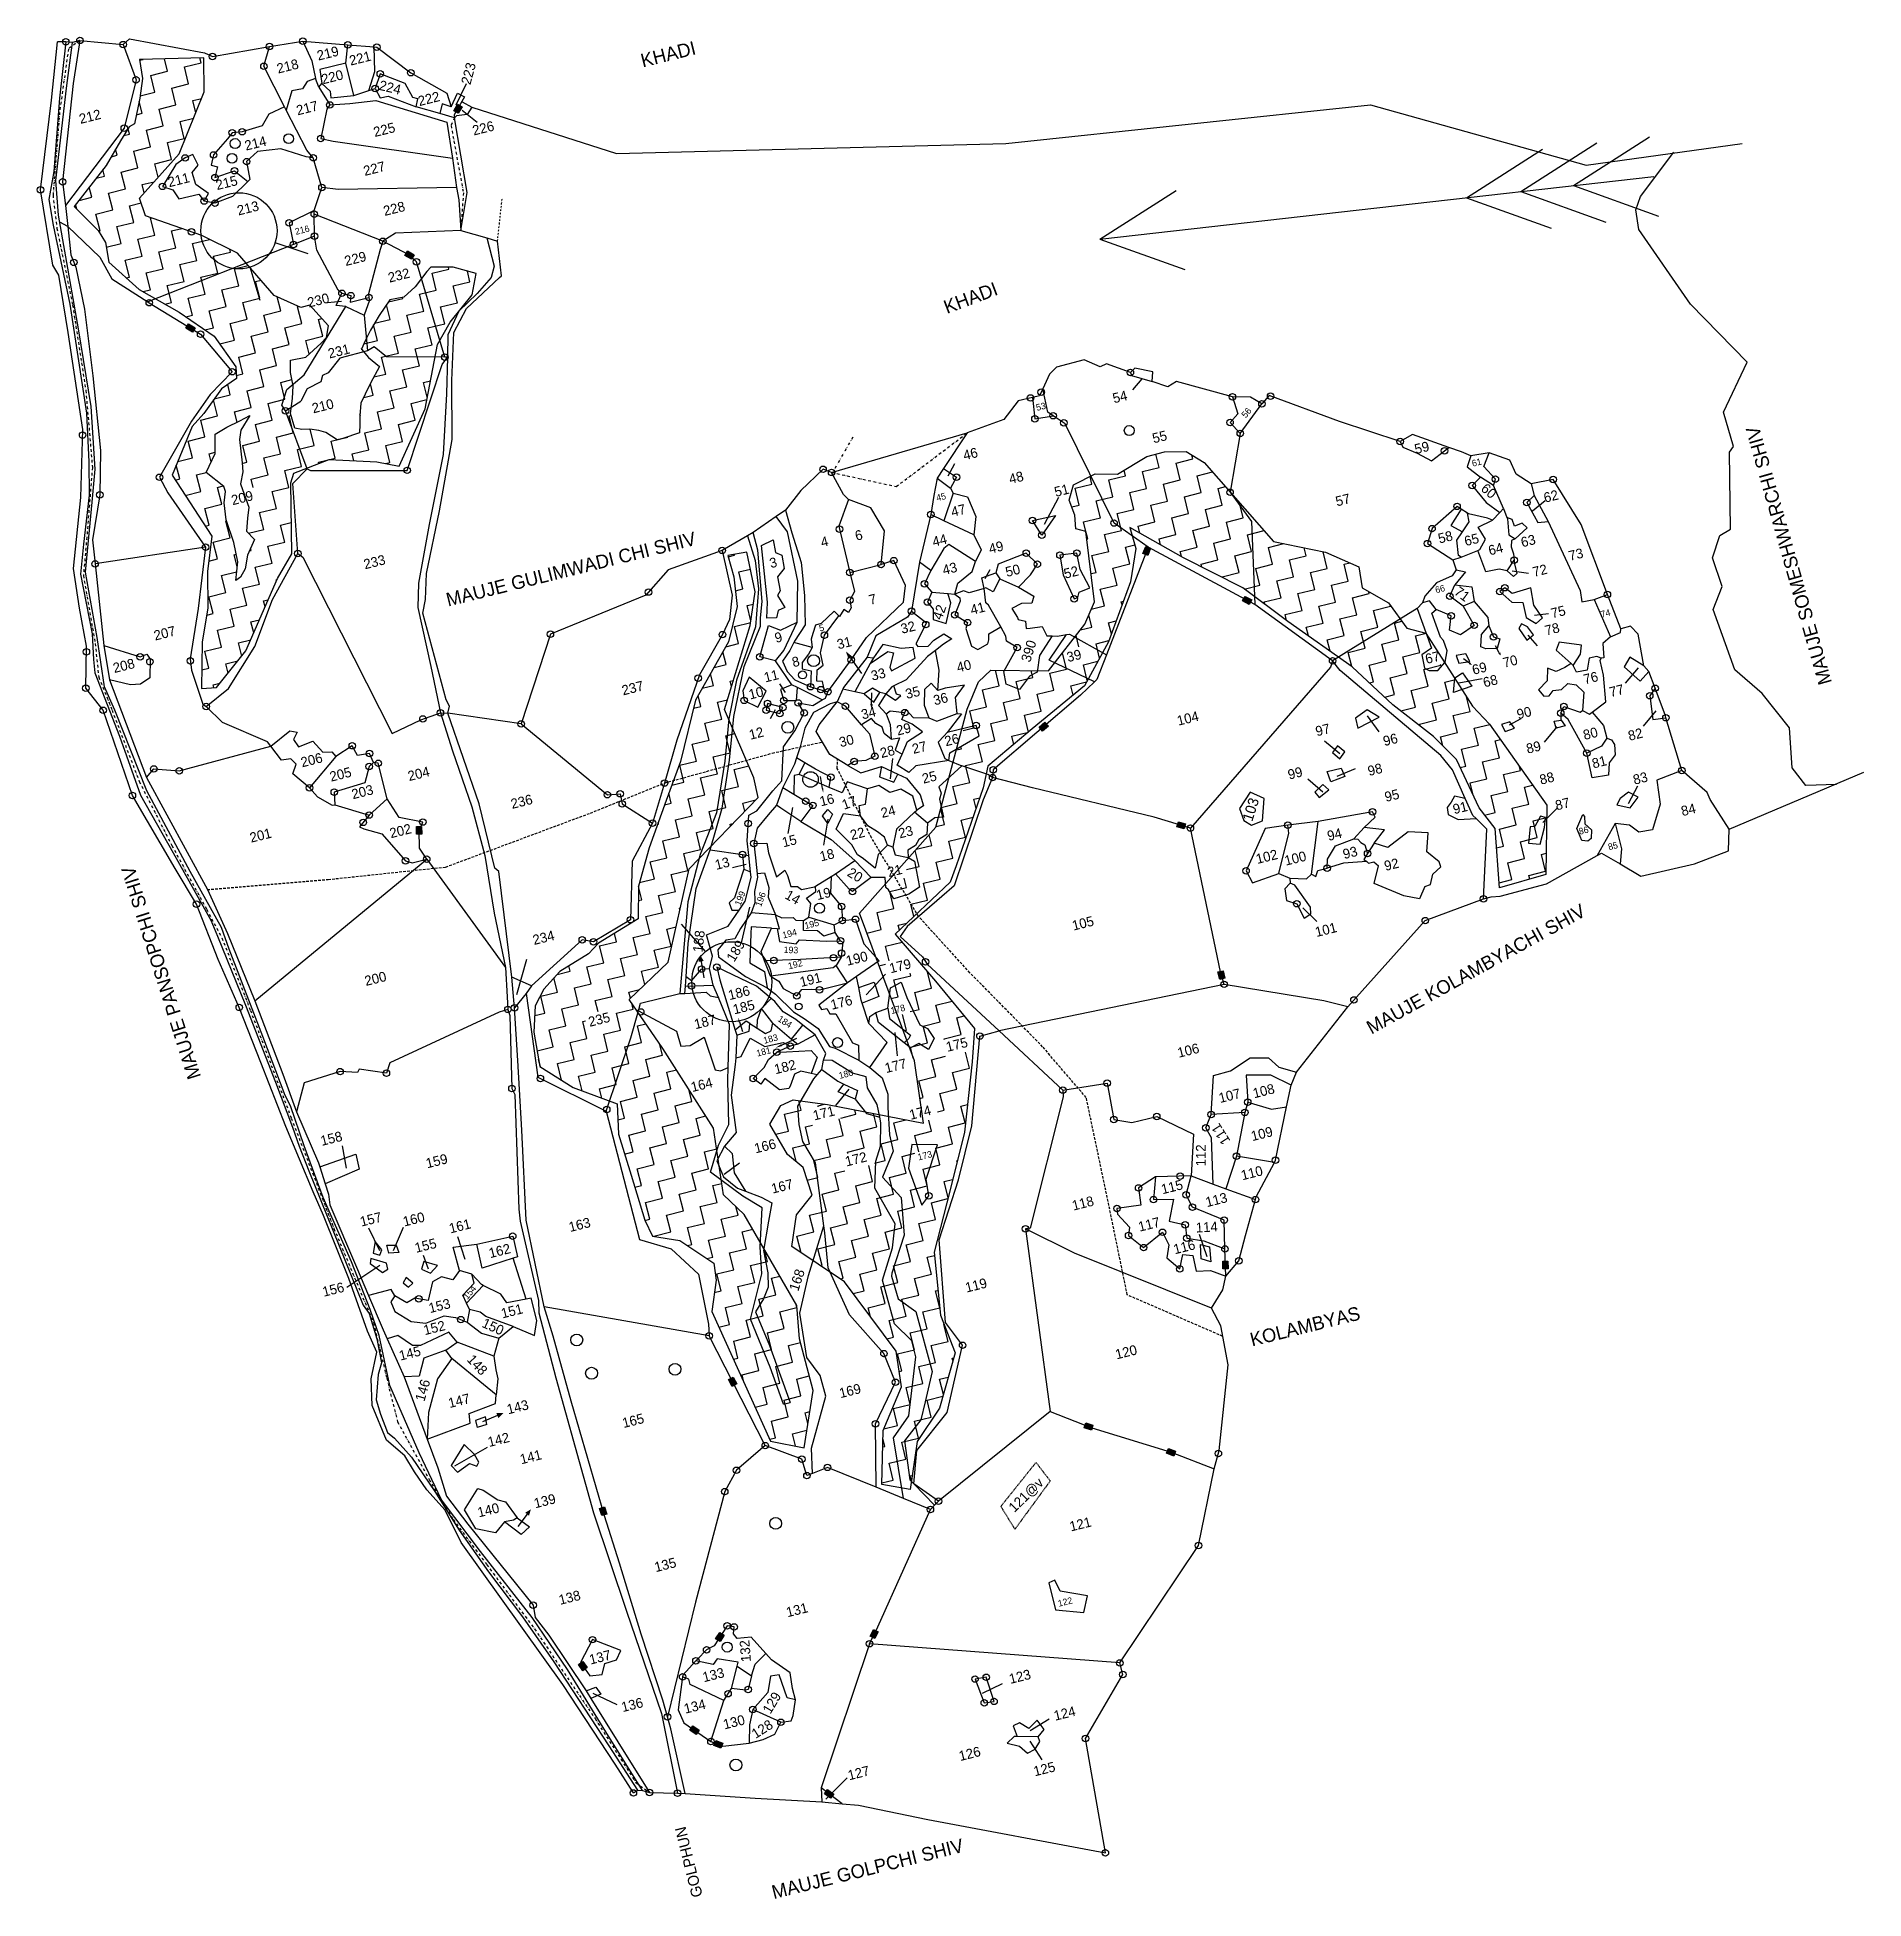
# Model space of a CAD drawing. Header units: metres. Extents: x 318731 to 322179, y 1872918 to 1876432.
import ezdxf

# ---------------------------------------------------------------- set-up
doc = ezdxf.new("R2010")
doc.units = ezdxf.units.M
for name, pattern in [('DASHDOT', [1, 0.5, -0.25, 0, -0.25]), ('DASHED', [0.75, 0.5, -0.25]), ('DIVIDE', [1.25, 0.5, -0.25, 0, -0.25, 0, -0.25])]:
    doc.linetypes.add(name, pattern=pattern)
for name, color, linetype in [('LINE_FOOTPATH', 1, 'DASHED'), ('LINE_WATER', 4, 'Continuous'), ('OFF', 1, 'Continuous'), ('POLY_HATCH', 12, 'Continuous'), ('POLY_PARCEL', 6, 'Continuous'), ('POLY_ROAD', 30, 'Continuous'), ('POLY_WATER', 4, 'Continuous'), ('TEXT_MAPOUT', 7, 'Continuous'), ('TEXT_PARCEL', 7, 'Continuous'), ('V_BOUND_LINE', 7, 'Continuous'), ('V_BOUND_STREAM_LINE', 7, 'DASHDOT'), ('V_DIVIDE_LINE', 7, 'DIVIDE')]:
    doc.layers.add(name, color=color, linetype=linetype)
doc.styles.add('TEXT_MAP', font='')
doc.styles.get('TEXT_MAP').set_extended_font_data('Kruti Dev 050')
doc.dimstyles.get("Standard").update_dxf_attribs({"dimtxt": 0.18, "dimasz": 0.18, "dimexe": 0.18, "dimexo": 0.0625, "dimgap": 0.09, "dimtad": 0, "dimtih": 1, "dimtoh": 1, "dimdec": 4, "dimzin": 0, "dimdsep": 46, "dimtxsty": 'Standard', "dimcen": 0.09, "dimadec": 0, "dimazin": 0, "dimtfac": 1, "dimtdec": 4, "dimtofl": 0, "dimtmove": 0, "dimatfit": 3, "dimfxl": 1, "dimtolj": 1, "dimtzin": 0, "dimarcsym": 0})

msp = doc.modelspace()

# ---------------------------------------------------------------- texts
at = {"layer": 'TEXT_MAPOUT'}
for s, rotation, p in [('KHADI', 13.9758, (319874.1, 1876375.2)), ('KHADI', 20.6759, (320448.2, 1875909.8)), ('MAUJE SOMESHWARCHI SHIV', 105.8892, (322118.7, 1875214.3)), ('MAUJE GULIMWADI CHI SHIV', 13.9758, (319506.7, 1875357.5)), ('MAUJE PANSOPCHI SHIV', 107.5601, (319040.6, 1874470.2)), ('MAUJE KOLAMBYACHI SHIV', 29.0123, (321249.4, 1874549.5)), ('KOLAMBYAS', 13.9758, (321024.1, 1873960.8)), ('MAUJE GOLPCHI SHIV', 13.9758, (320121.3, 1872917.6))]:
    msp.add_text(s, height=25.76, rotation=rotation, dxfattribs=at).set_placement(p)
at = {"layer": 'TEXT_MAPOUT', "ltscale": 10}
msp.add_text('GOLPHUN', height=20.61, rotation=103.9758, dxfattribs=at).set_placement((319987.4, 1872923.9))
at = {"layer": 'TEXT_PARCEL', "style": 'TEXT_MAP'}
for s, height, rotation, p in [('219', 18.55, 13.9758, (319261.8, 1876388.1)), ('221', 18.55, 13.9758, (319322.8, 1876378.7)), ('218', 18.55, 13.9758, (319186, 1876363.7)), ('220', 18.55, 13.9758, (319270.2, 1876343.4)), ('223', 18.55, 74.9095, (319548.7, 1876341.6)), ('224', 18.55, 346.5795, (319375, 1876333.4)), ('222', 18.55, 13.9758, (319452.5, 1876302.3)), ('212', 18.55, 13.9758, (318813, 1876268.7)), ('217', 18.55, 13.9758, (319222.8, 1876284.8)), ('225', 18.55, 13.9758, (319368.4, 1876243.9)), ('226', 18.55, 13.9758, (319555.2, 1876246.8)), ('214', 18.55, 13.9758, (319125.3, 1876218.2)), ('227', 18.55, 13.9758, (319349.5, 1876170.5)), ('211', 18.55, 13.9758, (318980.4, 1876149.2)), ('215', 18.55, 13.9758, (319070.8, 1876143.7)), ('213', 18.55, 13.9758, (319111.1, 1876095.8)), ('228', 18.55, 13.9758, (319387, 1876094.9)), ('216', 12.36, 13.9758, (319219.5, 1876059.2)), ('229', 18.55, 13.9758, (319313.7, 1876000.5)), ('232', 18.55, 13.9758, (319395.9, 1875969)), ('230', 18.55, 13.9758, (319243.9, 1875921.9)), ('231', 18.55, 13.9758, (319282.7, 1875825.8)), ('210', 18.55, 13.9758, (319252.3, 1875722.3)), ('53', 12.36, 13.9758, (320618.1, 1875726.9)), ('54', 18.55, 13.9758, (320763.6, 1875741.3)), ('56', 12.36, 49.0703, (321012.2, 1875712.6)), ('55', 18.55, 13.9758, (320838.5, 1875665.7)), ('59', 18.55, 13.9758, (321333.4, 1875645.3)), ('46', 18.55, 13.9758, (320481.4, 1875633.6)), ('61', 12.36, 13.9758, (321440.7, 1875621.6)), ('48', 18.55, 13.9758, (320567.8, 1875588.9)), ('209', 18.55, 13.9758, (319100.1, 1875548.9)), ('45', 12.36, 13.9758, (320429.6, 1875556.4)), ('51', 18.55, 13.9758, (320653.6, 1875564.6)), ('57', 18.55, 13.9758, (321184.4, 1875546.6)), ('60', 18.55, 319.3001, (321454.5, 1875577.9)), ('62', 18.55, 13.9758, (321577.2, 1875553.6)), ('47', 18.55, 13.9758, (320458.6, 1875526.8)), ('4', 18.5, 13.9758, (320212.6, 1875469.5)), ('6', 18.5, 13.9758, (320277.4, 1875481.8)), ('44', 18.55, 13.9758, (320423.2, 1875470.4)), ('58', 18.55, 13.9758, (321377.8, 1875476.5)), ('65', 18.55, 13.9758, (321427.3, 1875471.6)), ('63', 18.55, 13.9758, (321534.1, 1875469.4)), ('233', 18.55, 13.9758, (319349.9, 1875427.9)), ('3', 18.5, 13.9758, (320115.9, 1875430)), ('49', 18.55, 13.9758, (320529.8, 1875457.2)), ('64', 18.55, 13.9758, (321472.8, 1875454.1)), ('73', 18.55, 13.9758, (321624.2, 1875443.8)), ('43', 18.55, 13.9758, (320442.4, 1875417.1)), ('50', 18.55, 13.9758, (320561.3, 1875413.5)), ('52', 18.55, 13.9758, (320671.4, 1875410.1)), ('72', 18.55, 13.9758, (321556.2, 1875413.4)), ('7', 18.5, 13.9758, (320303.6, 1875360.8)), ('66', 12.36, 13.9758, (321371.5, 1875382.7)), ('71', 18.55, 324.2257, (321404.1, 1875381.9)), ('42', 18.55, 70.273, (320438.1, 1875331)), ('41', 18.55, 13.9758, (320495, 1875341.9)), ('75', 18.55, 13.9758, (321590.8, 1875335.3)), ('74', 12.36, 13.9758, (321683.8, 1875336.6)), ('207', 18.55, 13.9758, (318953.9, 1875293.4)), ('9', 18.5, 13.9758, (320125.7, 1875289)), ('5', 12.4, 13.9758, (320208.7, 1875310.3)), ('32', 18.55, 13.9758, (320363.5, 1875306.1)), ('78', 18.55, 13.9758, (321579.3, 1875302.9)), ('31', 18.55, 13.9758, (320243.2, 1875276.8)), ('390', 18.55, 72.6747, (320605.2, 1875251.1)), ('39', 18.55, 13.9758, (320676.9, 1875252.6)), ('208', 18.55, 13.9758, (318876.8, 1875232.1)), ('8', 18.5, 13.9758, (320158.4, 1875243)), ('33', 18.55, 13.9758, (320307.4, 1875217.5)), ('40', 18.55, 13.9758, (320469.1, 1875233.2)), ('67', 18.55, 13.9758, (321353.6, 1875249.2)), ('69', 18.55, 13.9758, (321442.1, 1875228.7)), ('70', 18.55, 13.9758, (321500.1, 1875242)), ('237', 18.55, 13.9758, (319837.2, 1875189.9)), ('10', 18.55, 13.9758, (320076.7, 1875182.1)), ('11', 18.55, 13.9758, (320105.5, 1875214.3)), ('35', 18.55, 13.9758, (320372.4, 1875183.1)), ('68', 18.55, 13.9758, (321462.7, 1875204.9)), ('76', 18.55, 13.9758, (321652.2, 1875210.7)), ('77', 18.55, 13.9758, (321701, 1875186.5)), ('34', 18.55, 13.9758, (320289, 1875144.4)), ('36', 18.55, 13.9758, (320425.1, 1875171.1)), ('90', 18.55, 13.9758, (321526.3, 1875144.8)), ('29', 18.55, 13.9758, (320355.3, 1875114)), ('104', 18.55, 13.9758, (320885, 1875132.6)), ('97', 18.55, 13.9758, (321146.4, 1875112.6)), ('12', 18.55, 13.9758, (320077.3, 1875106.1)), ('30', 18.55, 13.9758, (320247.4, 1875092)), ('27', 18.55, 13.9758, (320385, 1875079.3)), ('26', 18.55, 13.9758, (320446.3, 1875093.8)), ('96', 18.55, 13.9758, (321274, 1875094.1)), ('89', 18.55, 13.9758, (321544.2, 1875079.7)), ('80', 18.55, 13.9758, (321651.6, 1875105.7)), ('82', 18.55, 13.9758, (321736.5, 1875104.1)), ('206', 18.55, 13.9758, (319231.2, 1875054.1)), ('28', 18.55, 13.9758, (320324.7, 1875071.6)), ('81', 18.55, 13.9758, (321668.3, 1875051.9)), ('205', 18.55, 13.9758, (319285.8, 1875027)), ('204', 18.55, 13.9758, (319433.3, 1875028.1)), ('25', 18.55, 13.9758, (320403.8, 1875023.2)), ('99', 18.55, 13.9758, (321094.2, 1875030.9)), ('98', 18.55, 13.9758, (321245, 1875037.7)), ('88', 18.55, 13.9758, (321569.4, 1875021.2)), ('83', 18.55, 13.9758, (321745.8, 1875021.2)), ('203', 18.55, 13.9758, (319327.1, 1874993.8)), ('236', 18.55, 13.9758, (319627.7, 1874975.6)), ('16', 18.55, 13.9758, (320210.5, 1874980.3)), ('17', 18.55, 20.0884, (320254.1, 1874973.8)), ('103', 19.79, 72.5528, (321024.4, 1874950.6)), ('95', 18.55, 13.9758, (321276.9, 1874988.8)), ('87', 18.55, 13.9758, (321598.9, 1874972.7)), ('24', 18.55, 13.9758, (320326.1, 1874958.5)), ('91', 18.55, 13.9758, (321405.7, 1874965.6)), ('84', 18.55, 13.9758, (321836.5, 1874961.9)), ('201', 18.55, 13.9758, (319135, 1874911.8)), ('202', 18.55, 13.9758, (319398.9, 1874920.2)), ('15', 18.55, 13.9758, (320139.6, 1874903)), ('22', 18.55, 13.9758, (320268.2, 1874916.8)), ('23', 18.55, 13.9758, (320359.2, 1874919.9)), ('94', 18.55, 13.9758, (321168.6, 1874915.2)), ('86', 12.36, 13.9758, (321642.4, 1874926.7)), ('18', 18.55, 13.9758, (320210.6, 1874876.4)), ('102', 18.55, 13.9758, (321034, 1874871.6)), ('100', 18.55, 13.9758, (321087.9, 1874868.4)), ('93', 18.55, 13.9758, (321198, 1874880.8)), ('85', 12.36, 13.9758, (321697.7, 1874897.5)), ('13', 18.55, 13.9758, (320012.9, 1874860.5)), ('20', 18.55, 328.9896, (320258.3, 1874850.3)), ('21', 18.55, 13.9758, (320338.6, 1874846.7)), ('92', 18.55, 13.9758, (321276.1, 1874858.5)), ('199', 12.36, 68.6816, (320058.5, 1874791.8)), ('196', 12.36, 69.5796, (320097.3, 1874790)), ('14', 18.55, 330.0312, (320140.7, 1874807.7)), ('19', 18.55, 13.9758, (320204.1, 1874803.3)), ('194', 12.36, 13.9758, (320139.3, 1874730.9)), ('195', 12.36, 13.9758, (320181.2, 1874748.8)), ('105', 18.55, 13.9758, (320687, 1874745.8)), ('101', 18.55, 13.9758, (321145.7, 1874733.7)), ('234', 18.55, 13.9758, (319669, 1874718.7)), ('188', 18.55, 83.5569, (319986.8, 1874704.2)), ('189', 18.55, 58.7145, (320046.6, 1874685.2)), ('193', 12.36, 358.0376, (320139.8, 1874703.7)), ('192', 12.36, 13.9758, (320150, 1874672.7)), ('190', 18.55, 13.9758, (320260.2, 1874679.4)), ('179', 18.55, 13.9758, (320342, 1874665.2)), ('200', 18.55, 13.9758, (319351.7, 1874641.3)), ('186', 18.55, 13.9758, (320037.9, 1874614.5)), ('191', 18.55, 13.9758, (320173, 1874639.4)), ('185', 18.55, 13.9758, (320046.8, 1874587.6)), ('176', 18.55, 13.9758, (320231.2, 1874596.4)), ('178', 12.36, 13.9758, (320343.7, 1874588.3)), ('235', 18.55, 13.9758, (319774, 1874564.2)), ('187', 18.55, 13.9758, (319973.7, 1874559.7)), ('184', 12.36, 327.4414, (320127.5, 1874576)), ('183', 12.36, 13.9758, (320103.4, 1874532.2)), ('175', 18.55, 13.9758, (320449, 1874516.9)), ('181', 12.36, 13.9758, (320090.3, 1874507.9)), ('182', 18.55, 13.9758, (320124.8, 1874474.7)), ('177', 18.55, 13.9758, (320333.5, 1874476.9)), ('106', 18.55, 13.9758, (320885.9, 1874505.8)), ('164', 18.55, 13.9758, (319967.5, 1874441)), ('180', 12.36, 13.9758, (320245.8, 1874465.9)), ('107', 18.55, 13.9758, (320963.8, 1874420.4)), ('108', 18.55, 13.9758, (321028.1, 1874429.3)), ('171', 18.55, 13.9758, (320197.9, 1874387.4)), ('174', 18.55, 13.9758, (320379.8, 1874388.6)), ('158', 18.55, 13.9758, (319268.5, 1874339.5)), ('111', 18.55, 122.4495, (320983.9, 1874349.1)), ('109', 18.55, 13.9758, (321024.7, 1874348.4)), ('166', 18.55, 13.9758, (320087.2, 1874325.3)), ('172', 18.55, 13.9758, (320258.7, 1874300.6)), ('173', 12.36, 13.9758, (320394.7, 1874311.9)), ('112', 18.55, 89.9096, (320936.7, 1874300.9)), ('159', 18.55, 13.9758, (319467.3, 1874297.1)), ('110', 18.55, 13.9758, (321005.8, 1874274.5)), ('167', 18.55, 13.9758, (320119.2, 1874249.3)), ('115', 18.55, 13.9758, (320855.1, 1874248.1)), ('118', 18.55, 13.9758, (320686.9, 1874217.3)), ('113', 18.55, 13.9758, (320938.9, 1874223.8)), ('157', 18.55, 13.9758, (319343, 1874187)), ('160', 18.55, 13.9758, (319424, 1874187.1)), ('161', 18.55, 13.9758, (319511.1, 1874174.2)), ('163', 18.55, 13.9758, (319737, 1874176.8)), ('117', 18.55, 13.9758, (320811.9, 1874177.4)), ('114', 18.55, 3.3045, (320918.5, 1874175.8)), ('155', 18.55, 13.9758, (319446.4, 1874137.5)), ('162', 18.55, 13.9758, (319586.1, 1874127.5)), ('116', 18.55, 13.9758, (320878.3, 1874134.8)), ('156', 18.55, 13.9758, (319272.1, 1874054.6)), ('168', 18.55, 71.8111, (320167.4, 1874063.8)), ('119', 18.55, 13.9758, (320485.3, 1874062.5)), ('153', 18.55, 13.9758, (319472.6, 1874023.7)), ('154', 12.36, 49.5003, (319543.1, 1874048.6)), ('152', 18.55, 13.9758, (319462.9, 1873982.2)), ('150', 18.55, 335.6217, (319568.9, 1873998.4)), ('151', 18.55, 13.9758, (319609.3, 1874013.8)), ('145', 18.55, 13.9758, (319416.7, 1873934.1)), ('148', 18.55, 313.2068, (319541, 1873935)), ('120', 18.55, 13.9758, (320768.5, 1873936.4)), ('146', 18.55, 74.0103, (319461.9, 1873855.8)), ('147', 18.55, 13.9758, (319509.6, 1873844.5)), ('169', 18.55, 13.9758, (320247.4, 1873863.2)), ('143', 18.55, 13.9758, (319620.1, 1873832.7)), ('165', 18.55, 13.9758, (319838.1, 1873806.9)), ('142', 18.55, 13.9758, (319584.1, 1873771)), ('141', 18.55, 13.9758, (319644.9, 1873738.4)), ('121@v', 18.55, 44.1345, (320575.5, 1873646.5)), ('140', 18.55, 13.9758, (319564.8, 1873638.1)), ('139', 18.55, 13.9758, (319671.3, 1873655.3)), ('121', 18.55, 13.9758, (320682.2, 1873611.5)), ('135', 18.55, 13.9758, (319898.8, 1873534.8)), ('138', 18.55, 13.9758, (319718.2, 1873473)), ('122', 12.36, 13.9758, (320659.4, 1873469.4)), ('131', 18.55, 13.9758, (320147.4, 1873449.6)), ('137', 18.55, 13.9758, (319775.6, 1873360.3)), ('132', 18.55, 94.4997, (320078.4, 1873366.1)), ('133', 18.55, 13.9758, (319989.5, 1873327)), ('123', 18.55, 13.9758, (320568, 1873323.8)), ('129', 18.55, 58.962, (320115, 1873265.8)), ('136', 18.55, 13.9758, (319836.3, 1873270.5)), ('134', 18.55, 13.9758, (319954.4, 1873267.5)), ('124', 18.55, 13.9758, (320652.5, 1873254.2)), ('130', 18.55, 13.9758, (320028.4, 1873237.9)), ('128', 18.55, 32.4025, (320087, 1873219.8)), ('126', 18.55, 13.9758, (320473.3, 1873178.2)), ('127', 18.55, 13.9758, (320263.7, 1873141.8)), ('125', 18.55, 13.9758, (320614.2, 1873149.3))]:
    msp.add_text(s, height=height, rotation=rotation, dxfattribs=at).set_placement(p)

# ---------------------------------------------------------------- hatches: boundary and pattern name
for points in [[(319517.4, 1876293.7), (319526, 1876288.8), (319533.1, 1876301.3), (319524.4, 1876306.2)], [(319430.2, 1876029.1), (319425.2, 1876020.6), (319437.6, 1876013.3), (319442.6, 1876021.9)], [(319024.1, 1875875.7), (319029.2, 1875884.1), (319017, 1875891.6), (319011.8, 1875883.2)], [(320818.2, 1875457.8), (320827.5, 1875454.2), (320832.6, 1875467.6), (320823.4, 1875471.2)], [(321010.8, 1875376.9), (321006.1, 1875368.2), (321018.7, 1875361.4), (321023.4, 1875370.1)], [(320639.7, 1875131.9), (320633.3, 1875139.5), (320622.4, 1875130.1), (320628.8, 1875122.6)], [(319447.1, 1874927.8), (319457, 1874928), (319456.8, 1874942.3), (319446.9, 1874942.2)], [(320885.1, 1874951.5), (320882.2, 1874942), (320895.9, 1874937.9), (320898.8, 1874947.4)], [(320969.3, 1874670.2), (320959.6, 1874667.8), (320963, 1874653.9), (320972.6, 1874656.2)], [(320978.6, 1874121.9), (320968.7, 1874121.7), (320969.1, 1874107.3), (320979, 1874107.6)], [(320042.6, 1873885.6), (320051.4, 1873890.1), (320044.9, 1873902.9), (320036, 1873898.3)], [(320720.9, 1873802.8), (320723.9, 1873812.3), (320710.2, 1873816.7), (320707.2, 1873807.2)], [(320876.2, 1873754.1), (320879.7, 1873763.3), (320866.4, 1873768.5), (320862.8, 1873759.2)], [(319796.8, 1873641.5), (319806.3, 1873644.5), (319802.1, 1873658.2), (319792.6, 1873655.2)], [(320027.7, 1873415.8), (320019.4, 1873421.1), (320011.6, 1873409.1), (320020, 1873403.7)], [(320303.4, 1873413.7), (320312.3, 1873409.3), (320318.7, 1873422.1), (320309.8, 1873426.6)], [(319761.2, 1873348.8), (319769.2, 1873354.6), (319760.8, 1873366.3), (319752.8, 1873360.5)], [(319974.7, 1873228.4), (319980.4, 1873236.5), (319968.7, 1873244.8), (319963, 1873236.7)], [(320021.7, 1873202.6), (320025.2, 1873211.8), (320011.8, 1873216.9), (320008.3, 1873207.7)], [(320228.6, 1873108), (320234.6, 1873115.9), (320223.1, 1873124.5), (320217.1, 1873116.6)]]:
    msp.add_hatch(color=256).paths.add_polyline_path(points)

# ---------------------------------------------------------------- linework, layer by layer
for p, q in [((321490.7, 1875270.3), (321483.3, 1875283.6)), ((320265.9, 1875261), (320287, 1875231.4)), ((321434.6, 1875250.6), (321423.5, 1875259)), ((320306.1, 1875173.3), (320306.5, 1875194.8)), ((320213.4, 1875014.4), (320209.4, 1875036.8)), ((319984.3, 1874687.8), (319989.3, 1874657)), ((320056.5, 1874573.4), (320062.3, 1874555.3)), ((320136.2, 1874529.8), (320164.8, 1874542.9)), ((319599.7, 1873830.3), (319571.5, 1873818.9)), ((319655.9, 1873644.2), (319638.3, 1873621))]:
    msp.add_line(p, q)
for points in [[(319533.1, 1876301.3), (319526, 1876288.8), (319517.4, 1876293.7), (319524.4, 1876306.2)], [(319437.6, 1876013.3), (319425.2, 1876020.6), (319430.2, 1876029.1), (319442.6, 1876021.9)], [(319017, 1875891.6), (319029.2, 1875884.1), (319024.1, 1875875.7), (319011.8, 1875883.2)], [(320832.6, 1875467.6), (320827.5, 1875454.2), (320818.2, 1875457.8), (320823.4, 1875471.2)], [(321018.7, 1875361.4), (321006.1, 1875368.2), (321010.8, 1875376.9), (321023.4, 1875370.1)], [(320622.4, 1875130.1), (320633.3, 1875139.5), (320639.7, 1875131.9), (320628.8, 1875122.6)], [(319456.8, 1874942.3), (319457, 1874928), (319447.1, 1874927.8), (319446.9, 1874942.2)], [(320895.9, 1874937.9), (320882.2, 1874942), (320885.1, 1874951.5), (320898.8, 1874947.4)], [(320963, 1874653.9), (320959.6, 1874667.8), (320969.3, 1874670.2), (320972.6, 1874656.2)], [(320969.1, 1874107.3), (320968.7, 1874121.7), (320978.6, 1874121.9), (320979, 1874107.6)], [(320044.9, 1873902.9), (320051.4, 1873890.1), (320042.6, 1873885.6), (320036, 1873898.3)], [(320710.2, 1873816.7), (320723.9, 1873812.3), (320720.9, 1873802.8), (320707.2, 1873807.2)], [(320866.4, 1873768.5), (320879.7, 1873763.3), (320876.2, 1873754.1), (320862.8, 1873759.2)], [(319802.1, 1873658.2), (319806.3, 1873644.5), (319796.8, 1873641.5), (319792.6, 1873655.2)], [(320011.6, 1873409.1), (320019.4, 1873421.1), (320027.7, 1873415.8), (320020, 1873403.7)], [(320318.7, 1873422.1), (320312.3, 1873409.3), (320303.4, 1873413.7), (320309.8, 1873426.6)], [(319760.8, 1873366.3), (319769.2, 1873354.6), (319761.2, 1873348.8), (319752.8, 1873360.5)], [(319968.7, 1873244.8), (319980.4, 1873236.5), (319974.7, 1873228.4), (319963, 1873236.7)], [(320011.8, 1873216.9), (320025.2, 1873211.8), (320021.7, 1873202.6), (320008.3, 1873207.7)], [(320223.1, 1873124.5), (320234.6, 1873115.9), (320228.6, 1873108), (320217.1, 1873116.6)]]:
    msp.add_lwpolyline(points, close=True)
for points in [[(321531.3, 1876141), (321674.7, 1876232.8)], [(321630.7, 1876152.2), (321774.1, 1876244.1)], [(321428.6, 1876129.4), (321572, 1876221.3)], [(320737.1, 1876051.5), (321782.6, 1876169.3)], [(320737.1, 1876051.5), (320880.6, 1876143.3)], [(321428.6, 1876129.4), (321588.9, 1876071.8)], [(321531.3, 1876141), (321691.6, 1876083.4)], [(321630.7, 1876152.2), (321791, 1876094.6)], [(320737.1, 1876051.5), (320897.5, 1875993.9)], [(319242.6, 1876023.8), (319180.2, 1876044.4)], [(319152, 1875935.3), (319132.9, 1875998.2)], [(320075.8, 1874790), (320059.8, 1874722.9)], [(319946.7, 1874757.9), (319992.4, 1874706.1)]]:
    msp.add_lwpolyline(points)
for centre, radius in [((318785, 1876423.9), 6.14), ((318811.9, 1876426.3), 6.14), ((318893.5, 1876418.5), 6.14), ((319061.9, 1876395.9), 6.14), ((319169.6, 1876414.9), 6.14), ((319232.6, 1876425.1), 6.14), ((319317.6, 1876418.1), 6.14), ((319372.2, 1876413.6), 6.14), ((319159.1, 1876377.5), 6.14), ((319378.7, 1876363.3), 6.14), ((319436.3, 1876365.4), 6.14), ((318917.7, 1876352.1), 6.14), ((319368.9, 1876335.7), 6.14), ((319283.6, 1876304.5), 6.14), ((318895.5, 1876260.7), 6.14), ((319099.1, 1876252.2), 6.14), ((319117.9, 1876254.1), 6.14), ((319104.8, 1876231.7), 9.35), ((319205.8, 1876240.9), 9.35), ((319266.2, 1876241.3), 6.14), ((319010.6, 1876204.5), 6.14), ((319064.1, 1876210.2), 6.14), ((319098.9, 1876203.7), 9.35), ((319126.5, 1876197.5), 6.14), ((319252.3, 1876204.9), 6.14), ((318779.2, 1876159.5), 6.14), ((318967.6, 1876150.8), 6.14), ((319066.7, 1876167.4), 6.14), ((319103.6, 1876180.4), 6.14), ((319268.6, 1876148.8), 6.14), ((318737.4, 1876144.5), 6.14), ((319111.9, 1876067), 71.9), ((319046.2, 1876123.2), 6.14), ((319066.7, 1876119.2), 6.14), ((319206.5, 1876081.9), 6.14), ((319254.2, 1876098.5), 6.14), ((319022.3, 1876065.1), 6.14), ((319214.8, 1876041.1), 6.14), ((319254.7, 1876056.8), 6.14), ((319383.6, 1876047.2), 6.14), ((318800.4, 1876007.4), 6.14), ((319447, 1876008.4), 6.14), ((319306.4, 1875949), 6.14), ((319323.2, 1875944.6), 6.14), ((319357.4, 1875941.3), 6.14), ((318942.7, 1875931.3), 6.14), ((319039.6, 1875872), 6.14), ((319099.4, 1875801), 6.14), ((319500.5, 1875828.5), 6.14), ((320794.4, 1875799.4), 6.14), ((320626.2, 1875762.3), 6.14), ((319199.7, 1875727), 6.14), ((320605.8, 1875751.4), 6.14), ((320987, 1875753.5), 6.14), ((321042.8, 1875740.2), 6.14), ((321059.1, 1875754.9), 6.14), ((320614.3, 1875712.1), 6.14), ((320648.6, 1875717.9), 6.14), ((320668.7, 1875704.6), 6.14), ((320792.3, 1875689.9), 9.35), ((320982.5, 1875705), 6.14), ((318816.9, 1875681.4), 6.14), ((321001.9, 1875684.6), 6.14), ((321303.5, 1875669.1), 6.14), ((321387.3, 1875651.7), 6.14), ((318961.9, 1875601.6), 6.14), ((319429.7, 1875614.8), 6.14), ((320214.4, 1875616.7), 6.14), ((320230.6, 1875610.9), 6.14), ((320466.3, 1875602), 6.14), ((321439.7, 1875586.2), 6.14), ((321483.3, 1875598.3), 6.14), ((321592.4, 1875597.5), 6.14), ((318849.5, 1875568.4), 6.14), ((320982.5, 1875573.4), 6.14), ((321542.7, 1875554), 6.14), ((320417.7, 1875531.4), 6.14), ((320609.7, 1875520.1), 6.14), ((320763.6, 1875515.3), 6.14), ((321411, 1875546.8), 6.14), ((320245.3, 1875503.7), 6.14), ((320627.4, 1875492.3), 6.14), ((321363.8, 1875504.7), 6.14), ((319049.1, 1875469.7), 6.14), ((319223.2, 1875457.9), 6.14), ((320024.1, 1875463.7), 6.14), ((320347.9, 1875444.4), 6.14), ((320598, 1875458.4), 6.14), ((320661.5, 1875454.7), 6.14), ((320693.6, 1875458.7), 6.14), ((321355.2, 1875476.5), 6.14), ((321518.8, 1875445.2), 6.14), ((318840.4, 1875438.1), 6.14), ((320265, 1875422), 6.14), ((320323.8, 1875437), 6.14), ((320618.9, 1875437.8), 6.14), ((319885.1, 1875385), 6.14), ((320405.9, 1875400.7), 6.14), ((321397.3, 1875377), 6.14), ((321491.6, 1875385.8), 6.14), ((321501.3, 1875393.3), 6.14), ((321694.8, 1875380.3), 6.14), ((320265.1, 1875369.8), 6.14), ((320381.5, 1875349.1), 6.14), ((320411.6, 1875366.2), 6.14), ((320462.9, 1875342), 6.14), ((320688.3, 1875372.3), 6.14), ((321400, 1875340.1), 6.14), ((319699.8, 1875305.6), 6.14), ((320024.5, 1875304.7), 6.14), ((320216.9, 1875303.8), 6.14), ((320408.2, 1875323.6), 6.14), ((320487.3, 1875327.3), 6.14), ((321443.2, 1875322.2), 6.14), ((318824, 1875272.3), 6.14), ((320580.9, 1875280.1), 6.14), ((321479.8, 1875300.2), 6.14), ((318925.5, 1875262.9), 6.14), ((318944, 1875253.5), 6.14), ((319020.2, 1875255.2), 6.14), ((320094.9, 1875262.9), 6.14), ((320196.5, 1875255.4), 11.2), ((320267.4, 1875256.9), 6.14), ((321176.2, 1875255.2), 6.14), ((318823, 1875203.5), 6.14), ((319978.7, 1875222.5), 6.14), ((320175.8, 1875228.6), 7.48), ((320190.9, 1875206.4), 6.14), ((320210.2, 1875200.8), 6.14), ((321784.9, 1875203.3), 6.14), ((319050.2, 1875169.1), 6.14), ((320065.4, 1875180.5), 6.14), ((320109.8, 1875174.5), 6.14), ((320138.7, 1875167), 6.14), ((320140.1, 1875180.3), 6.14), ((320167.5, 1875175.7), 6.14), ((320223.7, 1875196.9), 6.14), ((320256.5, 1875169.6), 6.14), ((321612.8, 1875168.9), 6.14), ((321774.7, 1875189.4), 6.14), ((318855.8, 1875161.8), 6.14), ((319459.2, 1875145.5), 6.14), ((319492.2, 1875156.9), 6.14), ((319644.7, 1875136), 6.14), ((320107, 1875162.1), 6.14), ((320132.7, 1875155.5), 6.14), ((320147.9, 1875129.7), 11.2), ((320178.7, 1875156.8), 6.14), ((320368.7, 1875157.4), 6.14), ((320503.4, 1875133.1), 6.14), ((321606.7, 1875156.3), 6.14), ((321805.3, 1875147.8), 6.14), ((319325.9, 1875094.9), 6.14), ((319358.5, 1875080.3), 6.14), ((319375, 1875061.7), 6.14), ((320272.9, 1875065.3), 6.14), ((320312.2, 1875075), 6.14), ((321655.9, 1875080.8), 6.14), ((318951.4, 1875051.1), 6.14), ((318999.4, 1875047.4), 6.14), ((319357.6, 1875055.8), 6.14), ((319915.2, 1875024.5), 6.14), ((320190.8, 1875031.3), 14.6), ((320229.2, 1875035.6), 6.14), ((320534.5, 1875034.7), 6.14), ((320535.7, 1875049.3), 6.14), ((321835.4, 1875048.1), 6.14), ((318910.8, 1875001), 6.14), ((319245.2, 1875015.3), 6.14), ((319291.9, 1875007.3), 6.14), ((319807.3, 1875002.5), 6.14), ((319831.5, 1875004.3), 6.14), ((320181.6, 1874990.4), 6.14), ((319357.6, 1874964.1), 6.14), ((319835.5, 1874985.4), 6.14), ((320195.2, 1874982.3), 6.14), ((321251.5, 1874970), 6.14), ((319346.5, 1874950.2), 6.14), ((319459, 1874950.9), 6.14), ((319892.6, 1874948.9), 6.14), ((320073.1, 1874948.2), 6.14), ((320907.7, 1874939.5), 6.14), ((321091.7, 1874945), 6.14), ((320062.3, 1874889.6), 6.14), ((320083.7, 1874910.4), 6.14), ((321242.2, 1874891.5), 6.14), ((319426.2, 1874877.7), 6.14), ((319466.3, 1874880.7), 6.14), ((321012.7, 1874858.8), 6.14), ((321166, 1874863.9), 6.14), ((320270, 1874819.5), 6.14), ((319032, 1874795.7), 6.14), ((320207.7, 1874788.2), 9.35), ((320249.4, 1874791.4), 6.14), ((321108.5, 1874796.7), 6.14), ((321461.1, 1874805.8), 6.14), ((319851, 1874766.5), 6.14), ((320250.8, 1874765.1), 6.14), ((320275.8, 1874767.3), 6.14), ((321351.1, 1874764.8), 6.14), ((319760, 1874728.6), 6.14), ((319781.2, 1874724.6), 6.14), ((320042.2, 1874649.5), 75.5), ((320247.3, 1874726.9), 6.14), ((319985.2, 1874673.4), 6.14), ((320014, 1874676.8), 6.14), ((320121.7, 1874689.5), 6.14), ((320234.1, 1874694.8), 6.14), ((320249.4, 1874703.5), 6.14), ((320408, 1874687), 6.14), ((319966, 1874641.6), 6.14), ((320971.5, 1874644.5), 6.14), ((319112.6, 1874601), 6.14), ((319632.2, 1874600), 6.14), ((320164.9, 1874622.9), 6.14), ((320168.5, 1874602.6), 6.41), ((320207.7, 1874634.1), 6.14), ((321216.5, 1874615), 6.14), ((319619.7, 1874597.2), 6.14), ((319870.3, 1874592.4), 6.14), ((320241.8, 1874534.5), 9.35), ((320510.5, 1874546.9), 6.14), ((320127.2, 1874516.4), 6.14), ((320152.6, 1874527.8), 6.14), ((319302.8, 1874479.7), 6.14), ((319390.2, 1874476.8), 6.14), ((319680.9, 1874466.6), 6.14), ((320082.7, 1874466.7), 6.14), ((319627.2, 1874447.9), 6.14), ((320667, 1874444.9), 6.14), ((320750.6, 1874458.1), 6.14), ((319806.1, 1874408.2), 6.14), ((320763.3, 1874389.4), 6.14), ((320844.2, 1874394.9), 6.14), ((320947, 1874398.7), 6.14), ((321010.4, 1874402.8), 6.14), ((321015.9, 1874422), 6.14), ((320936.8, 1874373.6), 6.14), ((320994.6, 1874320.2), 6.14), ((321068.4, 1874312.5), 6.14), ((320810, 1874260.1), 6.14), ((320888.5, 1874282.4), 6.14), ((320414.2, 1874245.3), 6.14), ((320769.2, 1874221.4), 6.14), ((320838.1, 1874238.1), 6.14), ((320899.9, 1874247.2), 6.14), ((320911.5, 1874224), 6.14), ((321030.5, 1874238.1), 6.14), ((320596.5, 1874182.8), 6.14), ((320897.9, 1874190.6), 6.14), ((320971.5, 1874199.5), 6.14), ((319628.6, 1874169.2), 6.14), ((320791.1, 1874170.5), 6.14), ((320819.5, 1874147.4), 6.14), ((320855.2, 1874176.4), 6.14), ((320900.8, 1874165.3), 6.14), ((320973, 1874144.9), 6.14), ((320999.2, 1874122.5), 6.14), ((320887.6, 1874107.2), 6.14), ((319451.6, 1874050.8), 6.14), ((319530.7, 1874011.5), 6.14), ((319749.5, 1873973.2), 11.2), ((319999.3, 1873980.9), 6.14), ((320329.4, 1873947.4), 6.14), ((320477.9, 1873963.1), 6.14), ((319777.5, 1873910.4), 11.2), ((319935, 1873917.8), 11.2), ((320351, 1873893.2), 6.14), ((320313.5, 1873814.7), 6.14), ((320105.4, 1873773.7), 6.14), ((320960.5, 1873758.9), 6.14), ((320051.1, 1873727.1), 6.14), ((320174.2, 1873748.2), 6.14), ((320222.7, 1873732.6), 6.14), ((320028.8, 1873686.8), 6.14), ((320184, 1873717), 6.14), ((320417, 1873653.2), 6.14), ((320432.3, 1873669), 6.14), ((320125, 1873626.9), 11.2), ((320923.1, 1873585.3), 6.14), ((319667.2, 1873472.6), 6.14), ((319779.2, 1873407.4), 6.14), ((320033.2, 1873433.5), 6.14), ((320046.6, 1873431.4), 6.14), ((319994.7, 1873388.2), 6.14), ((320033.5, 1873393.3), 9.35), ((320302, 1873399.8), 6.14), ((319949.4, 1873337.1), 6.14), ((319974.5, 1873367.5), 6.14), ((320522.5, 1873336.3), 6.14), ((320774.7, 1873363.4), 6.14), ((320780.1, 1873341.7), 6.14), ((320035.1, 1873305.4), 6.14), ((320073.3, 1873313.3), 6.14), ((320501.2, 1873333.1), 6.14), ((320082, 1873275.5), 6.14), ((320518.8, 1873288.1), 6.14), ((320537.1, 1873290.9), 6.14), ((319920.7, 1873261.8), 6.14), ((320134.9, 1873251.4), 6.14), ((320002.8, 1873215.1), 6.14), ((320709.9, 1873220.9), 6.14), ((320049.9, 1873170.8), 11.2), ((319856.4, 1873118), 6.14), ((319886.8, 1873118.9), 6.14), ((319939.9, 1873117.7), 6.14), ((320747.2, 1873005), 6.14)]:
    msp.add_circle(centre, radius)
for points in [[(320269.3, 1875263.4), (320257.3, 1875273.1), (320262.6, 1875258.7)], [(321433.3, 1875248.9), (321439.1, 1875247.1), (321435.8, 1875252.2)], [(321488.6, 1875269.2), (321493.7, 1875264.9), (321492.7, 1875271.4)], [(320303.5, 1875173.4), (320305.9, 1875164.6), (320308.7, 1875173.3)], [(320211.9, 1875014.2), (320215.1, 1875005.3), (320215, 1875014.7)], [(319989.2, 1874688.6), (319982.3, 1874700.3), (319979.5, 1874687)], [(320058.4, 1874574.1), (320054.1, 1874580.8), (320054.5, 1874572.8)], [(320135.3, 1874531.6), (320124.5, 1874524.5), (320137, 1874528)], [(319597.8, 1873835.1), (319611.2, 1873835), (319601.7, 1873825.5)], [(319652.2, 1873647), (319663, 1873653.6), (319659.5, 1873641.4)]]:
    msp.add_solid(points)
at = {"layer": 'LINE_FOOTPATH', "ltscale": 10}
for p, q in [((320118.6, 1875080.9), (320213.1, 1875102.1)), ((319915.2, 1875024.5), (320118.6, 1875080.9)), ((320241.2, 1875052.2), (320241.7, 1875069.2)), ((320305.9, 1874920.8), (320241.2, 1875052.2)), ((319775.5, 1874967.9), (319915.2, 1875024.5)), ((319502, 1874865.9), (319775.5, 1874967.9)), ((320394.9, 1874772.3), (320305.9, 1874920.8)), ((319280.2, 1874842.5), (319502, 1874865.9)), ((319052.3, 1874823.3), (319280.2, 1874842.5)), ((320491.5, 1874666.3), (320394.9, 1874772.3)), ((320628.9, 1874526.7), (320491.5, 1874666.3)), ((320711.1, 1874430.7), (320628.9, 1874526.7)), ((320748, 1874255.7), (320711.1, 1874430.7)), ((320788.7, 1874058.2), (320748, 1874255.7)), ((320968.8, 1873980), (320788.7, 1874058.2))]:
    msp.add_line(p, q, dxfattribs=at)
at = {"layer": 'LINE_WATER'}
for p, q in [((318785, 1876423.9), (318773.5, 1876317.5)), ((318786.4, 1876336.3), (318797.6, 1876422.6)), ((318766.1, 1876162.1), (318786.4, 1876336.3)), ((318773.5, 1876317.5), (318762.4, 1876179)), ((318762.4, 1876179), (318753.2, 1876126.1)), ((318771.4, 1876096.5), (318766.1, 1876162.1)), ((318753.2, 1876126.1), (318761.5, 1876077.5)), ((318809.2, 1875882), (318771.4, 1876096.5)), ((318788.9, 1876074.9), (318773.7, 1876083.2)), ((318761.5, 1876077.5), (318792.6, 1875928.7)), ((318792.6, 1875928.7), (318824.5, 1875722.7)), ((318833, 1875735.3), (318809.2, 1875882)), ((318840.8, 1875617.3), (318833, 1875735.3)), ((318824.5, 1875722.7), (318828.7, 1875630.6)), ((318828.7, 1875630.6), (318829.3, 1875568.1)), ((318834.8, 1875554.4), (318840.8, 1875617.3)), ((318829.3, 1875568.1), (318818.8, 1875475.3)), ((318822.3, 1875422.5), (318834.8, 1875554.4)), ((318818.8, 1875475.3), (318812.8, 1875418.6)), ((318812.8, 1875418.6), (318834.8, 1875306.3)), ((318844.6, 1875299.2), (318822.3, 1875422.5)), ((318834.8, 1875306.3), (318837.2, 1875257.7)), ((318858.5, 1875205.9), (318844.6, 1875299.2)), ((318837.2, 1875257.7), (318839.8, 1875232.3)), ((318839.8, 1875232.3), (318886.7, 1875112.8)), ((318877.7, 1875162.1), (318858.5, 1875205.9)), ((318938.3, 1875009.6), (318877.7, 1875162.1)), ((318886.7, 1875112.8), (318926.2, 1875001.9)), ((318926.2, 1875001.9), (318987.7, 1874892.7)), ((319019.9, 1874857.4), (318938.3, 1875009.6)), ((318987.7, 1874892.7), (319058.9, 1874765.8)), ((319078.9, 1874751.6), (319019.9, 1874857.4)), ((319058.9, 1874765.8), (319071.6, 1874735.5)), ((319093.5, 1874711), (319078.9, 1874751.6)), ((319071.6, 1874735.5), (319124.2, 1874605.4)), ((319157.2, 1874546.1), (319093.5, 1874711)), ((319124.2, 1874605.4), (319181.2, 1874460.1)), ((319199.4, 1874434.4), (319157.2, 1874546.1)), ((319181.2, 1874460.1), (319212.9, 1874374.8)), ((319209.2, 1874415.2), (319199.4, 1874434.4)), ((319235.2, 1874339.4), (319209.2, 1874415.2)), ((319212.9, 1874374.8), (319225.5, 1874339.2)), ((319225.5, 1874339.2), (319243.9, 1874292.3)), ((319271.1, 1874242.1), (319235.2, 1874339.4)), ((319243.9, 1874292.3), (319346.5, 1874039.1)), ((319324.1, 1874120.4), (319271.1, 1874242.1)), ((319359.6, 1874030.8), (319324.1, 1874120.4)), ((319346.5, 1874039.1), (319357.9, 1874023.3)), ((319357.9, 1874023.3), (319372, 1873975.4)), ((319376.3, 1873981.9), (319359.6, 1874030.8)), ((319372, 1873975.4), (319381.1, 1873930)), ((319397, 1873887.5), (319376.3, 1873981.9)), ((319374.6, 1873908.2), (319370.8, 1873860.3)), ((319381.1, 1873930), (319374.6, 1873908.2)), ((319451.9, 1873760.2), (319397, 1873887.5)), ((319370.8, 1873860.3), (319379, 1873833.3)), ((319379, 1873833.3), (319392.2, 1873798.5)), ((319392.2, 1873798.5), (319405.3, 1873787.7)), ((319405.3, 1873787.7), (319437.4, 1873751.7)), ((319437.4, 1873751.7), (319481.8, 1873687.4)), ((319494.5, 1873671.3), (319451.9, 1873760.2)), ((319481.8, 1873687.4), (319527.7, 1873613.9)), ((319568, 1873574.1), (319494.5, 1873671.3)), ((319527.7, 1873613.9), (319583.1, 1873535.2)), ((319665.6, 1873449.1), (319568, 1873574.1)), ((319583.1, 1873535.2), (319647.4, 1873450.6)), ((319647.4, 1873450.6), (319706, 1873365.3)), ((319732, 1873350.9), (319665.6, 1873449.1)), ((319706, 1873365.3), (319810.3, 1873207.2)), ((319804.5, 1873233.3), (319732, 1873350.9)), ((319873.9, 1873122.4), (319804.5, 1873233.3)), ((319810.3, 1873207.2), (319863.9, 1873123.6))]:
    msp.add_line(p, q, dxfattribs=at)
at = {"layer": 'OFF'}
for p, q in [((319580.1, 1876053.6), (319599.9, 1876047.1)), ((320230.6, 1875610.9), (320486.4, 1875685.4)), ((320139.8, 1873851.8), (320152.1, 1873854.9)), ((319939.9, 1873117.7), (319953.9, 1873116.9))]:
    msp.add_line(p, q, dxfattribs=at)
at = {"layer": 'POLY_HATCH'}
for p, q in [((319045.6, 1876393.3), (318924, 1876390.3)), ((318924, 1876390.3), (318929.7, 1876354.6)), ((319046.5, 1876329.1), (319045.6, 1876393.3)), ((318929.7, 1876354.6), (318925.2, 1876317.1)), ((318999.3, 1876212), (319046.5, 1876329.1)), ((318925.2, 1876317.1), (318914.7, 1876268.6)), ((318904.7, 1876263), (318888.6, 1876236.9)), ((318914.7, 1876268.6), (318904.7, 1876263)), ((318888.6, 1876236.9), (318861.1, 1876190.5)), ((318861.1, 1876190.5), (318801.2, 1876112.8)), ((318924.2, 1876128.9), (318999.3, 1876212)), ((318935.8, 1876095.2), (318924.2, 1876128.9)), ((318801.2, 1876112.8), (318846.4, 1876067.5)), ((319041.9, 1876058.2), (318935.8, 1876095.2)), ((318846.4, 1876067.5), (318860.1, 1876045.1)), ((319109.4, 1876024.6), (319041.9, 1876058.2)), ((318860.1, 1876045.1), (318866.3, 1876007.7)), ((319178.7, 1875945.1), (319109.4, 1876024.6)), ((318866.3, 1876007.7), (318923.8, 1875956.1)), ((319516.1, 1875998.5), (319474.2, 1875998.2)), ((319559.5, 1875986.1), (319516.1, 1875998.5)), ((319551.9, 1875945.9), (319559.5, 1875986.1)), ((318923.8, 1875956.1), (318999.3, 1875913.3)), ((319228.6, 1875922.1), (319178.7, 1875945.1)), ((319510.5, 1875894.7), (319551.9, 1875945.9)), ((318999.3, 1875913.3), (319065.3, 1875868.1)), ((319245.6, 1875926.7), (319228.6, 1875922.1)), ((319487, 1875852.4), (319510.5, 1875894.7)), ((319065.3, 1875868.1), (319106.1, 1875810.4)), ((319463.2, 1875730.9), (319487, 1875852.4)), ((319106.1, 1875810.4), (319107.2, 1875788.1)), ((319078.8, 1875768.4), (319045.5, 1875722.4)), ((319107.2, 1875788.1), (319078.8, 1875768.4)), ((319414.6, 1875622.6), (319463.2, 1875730.9)), ((319023.4, 1875697.5), (318985.9, 1875605.8)), ((319045.5, 1875722.4), (319023.4, 1875697.5)), ((319215.8, 1875609.6), (319282.5, 1875635)), ((319282.5, 1875635), (319372.2, 1875631)), ((319372.2, 1875631), (319414.6, 1875622.6)), ((320770.1, 1875607.4), (320825.4, 1875641)), ((320825.4, 1875641), (320858.8, 1875649.5)), ((320858.8, 1875649.5), (320900, 1875650.1)), ((320900, 1875650.1), (320933.8, 1875629.5)), ((320933.8, 1875629.5), (321064.6, 1875480.6)), ((318985.9, 1875605.8), (319060.5, 1875490.5)), ((319209.7, 1875591.1), (319215.8, 1875609.6)), ((319211.6, 1875457.1), (319209.7, 1875591.1)), ((320686.9, 1875587.6), (320728.2, 1875608.3)), ((320728.2, 1875608.3), (320770.1, 1875607.4)), ((320679, 1875558.2), (320686.9, 1875587.6)), ((320689.6, 1875530.2), (320679, 1875558.2)), ((320691.3, 1875504.1), (320689.6, 1875530.2)), ((319060.5, 1875490.5), (319052.5, 1875423.8)), ((320710.5, 1875499.4), (320691.3, 1875504.1)), ((320726.6, 1875366.8), (320710.5, 1875499.4)), ((320894.6, 1875449.9), (320793.3, 1875507)), ((320793.3, 1875507), (320804.6, 1875467.4)), ((319184.9, 1875410.3), (319211.6, 1875457.1)), ((320070.8, 1875460.1), (320034.7, 1875453.8)), ((320034.7, 1875453.8), (320046.1, 1875413.9)), ((320086.3, 1875385.4), (320070.8, 1875460.1)), ((320804.6, 1875467.4), (320794.8, 1875404.3)), ((321006.4, 1875393), (320894.6, 1875449.9)), ((321064.6, 1875480.6), (321162.7, 1875460.3)), ((321162.7, 1875460.3), (321225.5, 1875432.9)), ((319052.5, 1875423.8), (319053.3, 1875354.9)), ((321225.5, 1875432.9), (321231.8, 1875392.9)), ((319125, 1875274.1), (319184.9, 1875410.3)), ((320046.1, 1875413.9), (320052.2, 1875357.8)), ((320076.9, 1875321.8), (320086.3, 1875385.4)), ((320794.8, 1875404.3), (320753.1, 1875290.8)), ((321091.9, 1875329.6), (321006.4, 1875393)), ((321231.8, 1875392.9), (321281.5, 1875364.5)), ((319053.3, 1875354.9), (319042.7, 1875291.3)), ((320052.2, 1875357.8), (320036, 1875291.2)), ((320708.6, 1875324.3), (320726.6, 1875366.8)), ((321281.5, 1875364.5), (321316.1, 1875317)), ((320028.2, 1875163.5), (320076.9, 1875321.8)), ((320639.8, 1875236.6), (320708.6, 1875324.3)), ((321213.1, 1875243.8), (321091.9, 1875329.6)), ((321316.1, 1875317), (321352.4, 1875307.7)), ((319042.7, 1875291.3), (319041.4, 1875203)), ((319069.9, 1875205.1), (319125, 1875274.1)), ((320036, 1875291.2), (319973.6, 1875181)), ((320753.1, 1875290.8), (320707.8, 1875208.3)), ((321352.4, 1875307.7), (321440.1, 1875169.4)), ((321290.1, 1875172.4), (321213.1, 1875243.8)), ((319041.4, 1875203), (319069.9, 1875205.1)), ((320486.7, 1875163.7), (320508, 1875215.7)), ((320508, 1875215.7), (320530.8, 1875237.7)), ((320530.8, 1875237.7), (320639.8, 1875236.6)), ((320707.8, 1875208.3), (320609.4, 1875126.6)), ((319973.6, 1875181), (319945.5, 1875065.1)), ((321366.6, 1875112.6), (321290.1, 1875172.4)), ((321440.1, 1875169.4), (321472.1, 1875135.9)), ((320084, 1875034.4), (320028.2, 1875163.5)), ((320427.4, 1874941.3), (320486.7, 1875163.7)), ((321472.1, 1875135.9), (321580.2, 1874982.8)), ((320609.4, 1875126.6), (320525.1, 1875056.2)), ((321410, 1875068.9), (321366.6, 1875112.6)), ((319945.5, 1875065.1), (319918.2, 1874991.5)), ((321452.5, 1874977.4), (321410, 1875068.9)), ((320091.7, 1874997.1), (320084, 1875034.4)), ((320525.1, 1875056.2), (320516.9, 1875015.3)), ((319961.5, 1874862.6), (320091.7, 1874997.1)), ((320516.9, 1875015.3), (320465.8, 1874868.4)), ((319918.2, 1874991.5), (319886.2, 1874902.4)), ((321483.1, 1874938.6), (321452.5, 1874977.4)), ((321580.2, 1874982.8), (321578.9, 1874852.1)), ((320283.1, 1874779), (320427.4, 1874941.3)), ((321491.1, 1874826.9), (321483.1, 1874938.6)), ((319886.2, 1874902.4), (319865.8, 1874829.7)), ((319922, 1874686.2), (319961.5, 1874862.6)), ((320465.8, 1874868.4), (320454.4, 1874837.3)), ((321578.9, 1874852.1), (321491.1, 1874826.9)), ((319865.8, 1874829.7), (319865.4, 1874768.4)), ((320454.4, 1874837.3), (320350.8, 1874739.5)), ((319865.4, 1874768.4), (319790.8, 1874721.9)), ((320386.8, 1874499.9), (320283.1, 1874779)), ((319790.8, 1874721.9), (319771.4, 1874702.3)), ((320350.8, 1874739.5), (320426.7, 1874650.4)), ((319771.4, 1874702.3), (319717.7, 1874669)), ((319848.3, 1874616), (319922, 1874686.2)), ((319717.7, 1874669), (319687.2, 1874635.5)), ((320426.7, 1874650.4), (320500.4, 1874561.4)), ((319687.2, 1874635.5), (319671.1, 1874604.1)), ((319912.2, 1874523.5), (319848.3, 1874616)), ((319671.1, 1874604.1), (319668.5, 1874554.1)), ((319668.5, 1874554.1), (319679.7, 1874489.5)), ((320500.4, 1874561.4), (320495.7, 1874498.1)), ((320007.9, 1874373), (319912.2, 1874523.5)), ((319679.7, 1874489.5), (319743, 1874449.8)), ((320404.1, 1874382.3), (320386.8, 1874499.9)), ((320495.7, 1874498.1), (320481.4, 1874365.4)), ((319743, 1874449.8), (319825.5, 1874419.1)), ((319825.5, 1874419.1), (319828.4, 1874361.5)), ((320113.8, 1874380.3), (320134.8, 1874415.6)), ((320134.8, 1874415.6), (320158, 1874426.4)), ((320158, 1874426.4), (320190.1, 1874421.8)), ((320190.1, 1874421.8), (320222.6, 1874417.4)), ((320222.6, 1874417.4), (320404.1, 1874382.3)), ((319828.4, 1874361.5), (319852, 1874284.1)), ((320026.6, 1874247.2), (320007.9, 1874373)), ((320147.5, 1874323.4), (320113.8, 1874380.3)), ((320481.4, 1874365.4), (320453.6, 1874254.3)), ((320481.4, 1874365.4), (320481.4, 1874365.4)), ((320177.1, 1874298.6), (320147.5, 1874323.4)), ((320194, 1874246.2), (320177.1, 1874298.6)), ((319852, 1874284.1), (319878, 1874199.5)), ((320065.8, 1874209.9), (320026.6, 1874247.2)), ((320164.1, 1874209.2), (320194, 1874246.2)), ((320453.6, 1874254.3), (320424.2, 1874138.8)), ((319878, 1874199.5), (319892.7, 1874169)), ((320165.1, 1874038.2), (320065.8, 1874209.9)), ((320155.7, 1874149.3), (320164.1, 1874209.2)), ((319892.7, 1874169), (319943.9, 1874161.1)), ((319943.9, 1874161.1), (320008, 1874118)), ((320254.9, 1874082.8), (320155.7, 1874149.3)), ((320008, 1874118), (320012.4, 1874086.3)), ((320424.2, 1874138.8), (320436.1, 1874019.7)), ((320012.4, 1874086.3), (320004.4, 1874026.7)), ((320352.5, 1873951.7), (320254.9, 1874082.8)), ((320004.4, 1874026.7), (320115.5, 1873782.4)), ((320169.9, 1873975), (320165.1, 1874038.2)), ((320436.1, 1874019.7), (320463.6, 1873948.9)), ((320195.6, 1873877.7), (320169.9, 1873975)), ((320362.4, 1873884.4), (320352.5, 1873951.7)), ((320463.6, 1873948.9), (320434.4, 1873844.2)), ((320178.5, 1873769.8), (320195.6, 1873877.7)), ((320327.8, 1873802), (320362.4, 1873884.4)), ((320434.4, 1873844.2), (320391.9, 1873781.5)), ((320325.5, 1873700.1), (320327.8, 1873802)), ((320115.5, 1873782.4), (320178.5, 1873769.8)), ((320391.9, 1873781.5), (320379.1, 1873690.8)), ((320379.1, 1873690.8), (320325.5, 1873700.1))]:
    msp.add_line(p, q, dxfattribs=at)
at = {"layer": 'POLY_HATCH', "linetype": 'Continuous', "ltscale": 10}
for p, q in [((318924.3, 1876388.8), (318930.9, 1876390.5)), ((318945.4, 1876360.4), (318977.1, 1876368.3)), ((318977.1, 1876368.3), (318971.4, 1876391.5)), ((319008.9, 1876376.2), (319040.6, 1876384.1)), ((319016.8, 1876344.4), (319008.9, 1876376.2)), ((319040.6, 1876384.1), (319038.4, 1876393.2)), ((318925.8, 1876321.8), (318953.3, 1876328.6)), ((318953.3, 1876328.6), (318945.4, 1876360.4)), ((318985, 1876336.5), (319016.8, 1876344.4)), ((318992.9, 1876304.8), (318985, 1876336.5)), ((318929.5, 1876289), (318923.9, 1876311.1)), ((318961.2, 1876296.9), (318992.9, 1876304.8)), ((318969.1, 1876265.1), (318961.2, 1876296.9)), ((319024.7, 1876312.7), (319041.6, 1876316.9)), ((319030.5, 1876289.4), (319024.7, 1876312.7)), ((318905.6, 1876249.3), (318902.9, 1876260.1)), ((318918.5, 1876286.2), (318929.5, 1876289)), ((318937.4, 1876257.2), (318969.1, 1876265.1)), ((319000.8, 1876273), (319026.5, 1876279.4)), ((319008.7, 1876241.3), (319000.8, 1876273)), ((318894.5, 1876246.6), (318905.6, 1876249.3)), ((318913.5, 1876217.6), (318945.3, 1876225.5)), ((318945.3, 1876225.5), (318937.4, 1876257.2)), ((318977, 1876233.4), (319008.7, 1876241.3)), ((318984.9, 1876201.6), (318977, 1876233.4)), ((318870.8, 1876206.9), (318881.8, 1876209.7)), ((318881.8, 1876209.7), (318879, 1876220.8)), ((318921.4, 1876185.8), (318913.5, 1876217.6)), ((318953.2, 1876193.7), (318984.9, 1876201.6)), ((318959.5, 1876168), (318953.2, 1876193.7)), ((318842.3, 1876166.1), (318857.9, 1876170)), ((318857.9, 1876170), (318854.8, 1876182.4)), ((318889.7, 1876177.9), (318921.4, 1876185.8)), ((318897.6, 1876146.2), (318889.7, 1876177.9)), ((318929.3, 1876154.1), (318952, 1876159.7)), ((318933.1, 1876138.8), (318929.3, 1876154.1)), ((318810.1, 1876124.4), (318834.1, 1876130.4)), ((318834.1, 1876130.4), (318829.3, 1876149.3)), ((318865.8, 1876138.3), (318897.6, 1876146.2)), ((318873.7, 1876106.5), (318865.8, 1876138.3)), ((318905.5, 1876114.4), (318927.3, 1876119.9)), ((318805.9, 1876108), (318803.9, 1876116.3)), ((318842, 1876098.6), (318873.7, 1876106.5)), ((318849.9, 1876066.9), (318842, 1876098.6)), ((318881.6, 1876074.8), (318913.4, 1876082.7)), ((318913.4, 1876082.7), (318905.5, 1876114.4)), ((318945.1, 1876090.6), (318947.5, 1876091.2)), ((318953, 1876058.8), (318945.1, 1876090.6)), ((318847.2, 1876066.2), (318849.9, 1876066.9)), ((318889.5, 1876043), (318881.6, 1876074.8)), ((318921.3, 1876050.9), (318953, 1876058.8)), ((318929.2, 1876019.2), (318921.3, 1876050.9)), ((318984.8, 1876066.7), (319003.9, 1876071.5)), ((318992.7, 1876035), (318984.8, 1876066.7)), ((319024.4, 1876042.9), (319056.2, 1876050.8)), ((319056.2, 1876050.8), (319056.1, 1876051.2)), ((318861.6, 1876036.1), (318889.5, 1876043)), ((318897.4, 1876011.3), (318929.2, 1876019.2)), ((318960.9, 1876027.1), (318992.7, 1876035)), ((318968.8, 1875995.3), (318960.9, 1876027.1)), ((319032.3, 1876011.1), (319024.4, 1876042.9)), ((319064.1, 1876019), (319095.8, 1876026.9)), ((319072, 1875987.3), (319064.1, 1876019)), ((319095.8, 1876026.9), (319094.5, 1876032)), ((318905.3, 1875979.5), (318897.4, 1876011.3)), ((318899.4, 1875978), (318905.3, 1875979.5)), ((318937.1, 1875987.4), (318968.8, 1875995.3)), ((318945, 1875955.7), (318937.1, 1875987.4)), ((319000.6, 1876003.2), (319032.3, 1876011.1)), ((319008.5, 1875971.5), (319000.6, 1876003.2)), ((319040.2, 1875979.4), (319072, 1875987.3)), ((319048.1, 1875947.6), (319040.2, 1875979.4)), ((319103.7, 1875995.2), (319129.4, 1876001.6)), ((319111.6, 1875963.4), (319103.7, 1875995.2)), ((319476.6, 1875986.9), (319508.4, 1875994.8)), ((319484.5, 1875955.1), (319476.6, 1875986.9)), ((319508.4, 1875994.8), (319507.4, 1875998.5)), ((319548, 1875970.9), (319543.1, 1875990.8)), ((318930.8, 1875952.1), (318945, 1875955.7)), ((318976.7, 1875963.6), (319008.5, 1875971.5)), ((318984.6, 1875931.8), (318976.7, 1875963.6)), ((319016.4, 1875939.7), (319048.1, 1875947.6)), ((319079.9, 1875955.5), (319111.6, 1875963.4)), ((319087.8, 1875923.8), (319079.9, 1875955.5)), ((319143.4, 1875971.3), (319153.6, 1875973.9)), ((319151.3, 1875939.6), (319143.4, 1875971.3)), ((319190.9, 1875915.8), (319184.2, 1875942.5)), ((319421, 1875939.3), (319420.5, 1875941.5)), ((319452.8, 1875947.2), (319484.5, 1875955.1)), ((319460.7, 1875915.5), (319452.8, 1875947.2)), ((319516.3, 1875963), (319548, 1875970.9)), ((319524.2, 1875931.3), (319516.3, 1875963)), ((318972.1, 1875928.7), (318984.6, 1875931.8)), ((319011.6, 1875904.8), (319024.3, 1875908)), ((319024.3, 1875908), (319016.4, 1875939.7)), ((319056, 1875915.9), (319087.8, 1875923.8)), ((319063.9, 1875884.1), (319056, 1875915.9)), ((319119.5, 1875931.7), (319151.3, 1875939.6)), ((319127.4, 1875899.9), (319119.5, 1875931.7)), ((319159.2, 1875907.9), (319190.9, 1875915.8)), ((319167.1, 1875876.1), (319159.2, 1875907.9)), ((319222.6, 1875923.7), (319224.2, 1875924)), ((319230.5, 1875891.9), (319222.6, 1875923.7)), ((319397.2, 1875899.7), (319390.4, 1875927.1)), ((319394.1, 1875932.6), (319421, 1875939.3)), ((319428.9, 1875907.6), (319460.7, 1875915.5)), ((319436.8, 1875875.8), (319428.9, 1875907.6)), ((319492.4, 1875923.4), (319524.2, 1875931.3)), ((319500.3, 1875891.6), (319492.4, 1875923.4)), ((319047.7, 1875880.1), (319063.9, 1875884.1)), ((319095.7, 1875892), (319127.4, 1875899.9)), ((319103.6, 1875860.3), (319095.7, 1875892)), ((319135.3, 1875868.2), (319167.1, 1875876.1)), ((319198.8, 1875884), (319230.5, 1875891.9)), ((319206.7, 1875852.3), (319198.8, 1875884)), ((319262.3, 1875899.8), (319268.5, 1875901.4)), ((319270.2, 1875868.1), (319262.3, 1875899.8)), ((319373.3, 1875860), (319366.1, 1875889.2)), ((319368, 1875892.4), (319397.2, 1875899.7)), ((319405.1, 1875867.9), (319436.8, 1875875.8)), ((319468.6, 1875883.7), (319500.3, 1875891.6)), ((319476.5, 1875852), (319468.6, 1875883.7)), ((319075.7, 1875853.4), (319103.6, 1875860.3)), ((319111.5, 1875828.6), (319143.2, 1875836.5)), ((319143.2, 1875836.5), (319135.3, 1875868.2)), ((319175, 1875844.4), (319206.7, 1875852.3)), ((319182.9, 1875812.6), (319175, 1875844.4)), ((319238.5, 1875860.2), (319270.2, 1875868.1)), ((319244.8, 1875834.7), (319238.5, 1875860.2)), ((319344, 1875842.5), (319343.5, 1875844.6)), ((319347.6, 1875853.6), (319373.3, 1875860)), ((319381.2, 1875828.3), (319413, 1875836.2)), ((319413, 1875836.2), (319405.1, 1875867.9)), ((319444.7, 1875844.1), (319476.5, 1875852)), ((319452.6, 1875812.3), (319444.7, 1875844.1)), ((319119.4, 1875796.8), (319111.5, 1875828.6)), ((319151.1, 1875804.7), (319182.9, 1875812.6)), ((319159, 1875773), (319151.1, 1875804.7)), ((319389.1, 1875796.5), (319381.2, 1875828.3)), ((319420.9, 1875804.4), (319452.6, 1875812.3)), ((319428.8, 1875772.7), (319420.9, 1875804.4)), ((319095.5, 1875757.2), (319090.7, 1875776.6)), ((319107, 1875793.7), (319119.4, 1875796.8)), ((319127.3, 1875765.1), (319159, 1875773)), ((319190.8, 1875780.9), (319212, 1875786.1)), ((319198.7, 1875749.1), (319190.8, 1875780.9)), ((319365.3, 1875756.9), (319360, 1875778.2)), ((319366.8, 1875791), (319389.1, 1875796.5)), ((319397, 1875764.8), (319428.8, 1875772.7)), ((319460.5, 1875780.6), (319473.6, 1875783.8)), ((319467.5, 1875752.8), (319460.5, 1875780.6)), ((319071.7, 1875717.5), (319064.1, 1875748.1)), ((319065.2, 1875749.6), (319095.5, 1875757.2)), ((319103.4, 1875725.4), (319135.2, 1875733.3)), ((319135.2, 1875733.3), (319127.3, 1875765.1)), ((319166.9, 1875741.2), (319198.7, 1875749.1)), ((319174.8, 1875709.5), (319166.9, 1875741.2)), ((319347.4, 1875752.4), (319365.3, 1875756.9)), ((319373.2, 1875725.1), (319404.9, 1875733)), ((319404.9, 1875733), (319397, 1875764.8)), ((319436.7, 1875740.9), (319466.6, 1875748.4)), ((319444.6, 1875709.2), (319436.7, 1875740.9)), ((319039.9, 1875709.6), (319071.7, 1875717.5)), ((319047.8, 1875677.9), (319039.9, 1875709.6)), ((319108.4, 1875705.5), (319103.4, 1875725.4)), ((319143.1, 1875701.6), (319174.8, 1875709.5)), ((319151, 1875669.8), (319143.1, 1875701.6)), ((319206.6, 1875717.4), (319210.5, 1875718.4)), ((319214.5, 1875685.6), (319206.6, 1875717.4)), ((319340, 1875716.9), (319341.5, 1875717.2)), ((319341.5, 1875717.2), (319340.4, 1875721.6)), ((319381.1, 1875693.4), (319373.2, 1875725.1)), ((319412.8, 1875701.3), (319444.6, 1875709.2)), ((319420.7, 1875669.5), (319412.8, 1875701.3)), ((319016.1, 1875670), (319047.8, 1875677.9)), ((319024, 1875638.2), (319016.1, 1875670)), ((319119.2, 1875661.9), (319151, 1875669.8)), ((319127.1, 1875630.2), (319119.2, 1875661.9)), ((319182.7, 1875677.7), (319214.5, 1875685.6)), ((319190.6, 1875646), (319182.7, 1875677.7)), ((319222.4, 1875653.9), (319254.1, 1875661.8)), ((319254.1, 1875661.8), (319246.4, 1875692.6)), ((319285.9, 1875669.7), (319317.6, 1875677.6)), ((319293.8, 1875637.9), (319285.9, 1875669.7)), ((319317.6, 1875677.6), (319317.4, 1875678.4)), ((319349.4, 1875685.5), (319381.1, 1875693.4)), ((319357.3, 1875653.7), (319349.4, 1875685.5)), ((319389, 1875661.6), (319420.7, 1875669.5)), ((319396.9, 1875629.9), (319389, 1875661.6)), ((318996.3, 1875631.3), (319024, 1875638.2)), ((319055.7, 1875646.1), (319067.2, 1875649)), ((319059.6, 1875630.6), (319055.7, 1875646.1)), ((319117.9, 1875627.9), (319127.1, 1875630.2)), ((319158.9, 1875638.1), (319190.6, 1875646)), ((319166.8, 1875606.3), (319158.9, 1875638.1)), ((319230.3, 1875622.1), (319222.4, 1875653.9)), ((319262, 1875630), (319293.8, 1875637.9)), ((319262.7, 1875627.5), (319262, 1875630)), ((319325.5, 1875645.8), (319357.3, 1875653.7)), ((319328.7, 1875632.9), (319325.5, 1875645.8)), ((319388.4, 1875627.8), (319396.9, 1875629.9)), ((320848.9, 1875620.4), (320842.7, 1875645.4)), ((320880.7, 1875628.3), (320912.4, 1875636.2)), ((320888.6, 1875596.6), (320880.7, 1875628.3)), ((320912.4, 1875636.2), (320910.6, 1875643.6)), ((318991.9, 1875596.5), (319000.1, 1875598.6)), ((319000.1, 1875598.6), (318993.6, 1875624.7)), ((319031.9, 1875606.5), (319050.1, 1875611)), ((319039.8, 1875574.7), (319031.9, 1875606.5)), ((319135, 1875598.4), (319166.8, 1875606.3)), ((319138.9, 1875582.7), (319135, 1875598.4)), ((319198.5, 1875614.2), (319230.3, 1875622.1)), ((319206.4, 1875582.5), (319198.5, 1875614.2)), ((320721.9, 1875588.8), (320718.3, 1875603.4)), ((320753.7, 1875596.7), (320785.4, 1875604.6)), ((320761.6, 1875565), (320753.7, 1875596.7)), ((320785.4, 1875604.6), (320782.8, 1875615.1)), ((320817.2, 1875612.5), (320848.9, 1875620.4)), ((320825.1, 1875580.8), (320817.2, 1875612.5)), ((320856.8, 1875588.7), (320888.6, 1875596.6)), ((320920.3, 1875604.5), (320949.4, 1875611.7)), ((320928.2, 1875572.7), (320920.3, 1875604.5)), ((319010.7, 1875567.5), (319039.8, 1875574.7)), ((319071.5, 1875582.6), (319082.3, 1875585.3)), ((319079.4, 1875550.9), (319071.5, 1875582.6)), ((319174.7, 1875574.6), (319206.4, 1875582.5)), ((319182.6, 1875542.8), (319174.7, 1875574.6)), ((320690.2, 1875580.9), (320721.9, 1875588.8)), ((320698.1, 1875549.2), (320690.2, 1875580.9)), ((320729.9, 1875557.1), (320761.6, 1875565)), ((320737.8, 1875525.3), (320729.9, 1875557.1)), ((320793.3, 1875572.9), (320825.1, 1875580.8)), ((320801.2, 1875541.1), (320793.3, 1875572.9)), ((320833, 1875549), (320864.7, 1875556.9)), ((320864.7, 1875556.9), (320856.8, 1875588.7)), ((320896.5, 1875564.8), (320928.2, 1875572.7)), ((320904.4, 1875533.1), (320896.5, 1875564.8)), ((320960, 1875580.6), (320973.7, 1875584)), ((320967.9, 1875548.9), (320960, 1875580.6)), ((319047.7, 1875543), (319079.4, 1875550.9)), ((319055.6, 1875511.2), (319047.7, 1875543)), ((319150.8, 1875534.9), (319182.6, 1875542.8)), ((319158.7, 1875503.2), (319150.8, 1875534.9)), ((320683.8, 1875545.6), (320698.1, 1875549.2)), ((320706, 1875517.4), (320737.8, 1875525.3)), ((320769.5, 1875533.2), (320801.2, 1875541.1)), ((320777.4, 1875501.5), (320769.5, 1875533.2)), ((320840.9, 1875517.3), (320833, 1875549)), ((320872.6, 1875525.2), (320904.4, 1875533.1)), ((320880.5, 1875493.4), (320872.6, 1875525.2)), ((320936.1, 1875541), (320967.9, 1875548.9)), ((320944, 1875509.2), (320936.1, 1875541)), ((320975.8, 1875517.1), (321007.5, 1875525)), ((321007.5, 1875525), (321000.4, 1875553.7)), ((319048.3, 1875509.4), (319055.6, 1875511.2)), ((319063.5, 1875479.5), (319095.2, 1875487.4)), ((319087.3, 1875519.1), (319088.5, 1875519.4)), ((319095.2, 1875487.4), (319087.3, 1875519.1)), ((319130, 1875496), (319158.7, 1875503.2)), ((319190.5, 1875511.1), (319210.8, 1875516.1)), ((319198.4, 1875479.3), (319190.5, 1875511.1)), ((320710.5, 1875499.4), (320706, 1875517.4)), ((320713.9, 1875485.7), (320710.5, 1875499.2)), ((320712.2, 1875485.3), (320713.9, 1875485.7)), ((320745.7, 1875493.6), (320777.4, 1875501.5)), ((320753.6, 1875461.8), (320745.7, 1875493.6)), ((320809.1, 1875509.4), (320840.9, 1875517.3)), ((320812.4, 1875496.2), (320809.1, 1875509.4)), ((320848.8, 1875485.5), (320880.5, 1875493.4)), ((320851.6, 1875474.1), (320848.8, 1875485.5)), ((320912.3, 1875501.3), (320944, 1875509.2)), ((320920.2, 1875469.6), (320912.3, 1875501.3)), ((320951.9, 1875477.5), (320983.7, 1875485.4)), ((320983.7, 1875485.4), (320975.8, 1875517.1)), ((321015.4, 1875493.3), (321046.7, 1875501.1)), ((321023.3, 1875461.5), (321015.4, 1875493.3)), ((319071.4, 1875447.7), (319063.5, 1875479.5)), ((319103.1, 1875455.6), (319106.8, 1875456.5)), ((319108.7, 1875433.2), (319103.1, 1875455.6)), ((319131.9, 1875462.8), (319134.9, 1875463.5)), ((319134.9, 1875463.5), (319133.9, 1875467.5)), ((319166.6, 1875471.4), (319198.4, 1875479.3)), ((319174.5, 1875439.7), (319166.6, 1875471.4)), ((320035.3, 1875451.6), (320047.4, 1875454.6)), ((320047.4, 1875454.6), (320047, 1875455.9)), ((320721.8, 1875453.9), (320753.6, 1875461.8)), ((320729.7, 1875422.2), (320721.8, 1875453.9)), ((320785.3, 1875469.7), (320802.7, 1875474)), ((320793.2, 1875438), (320785.3, 1875469.7)), ((320888.4, 1875461.7), (320920.2, 1875469.6)), ((320890.9, 1875452), (320888.4, 1875461.7)), ((320959.8, 1875445.7), (320951.9, 1875477.5)), ((320991.6, 1875453.6), (321023.3, 1875461.5)), ((320999.5, 1875421.9), (320991.6, 1875453.6)), ((321055.1, 1875469.4), (321084, 1875476.6)), ((321063, 1875437.7), (321055.1, 1875469.4)), ((321094.7, 1875445.6), (321126.5, 1875453.5)), ((321126.5, 1875453.5), (321122.7, 1875468.6)), ((321166.1, 1875429.7), (321158.3, 1875461.2)), ((319054.9, 1875443.6), (319071.4, 1875447.7)), ((319079.3, 1875416), (319107.6, 1875423)), ((319087.2, 1875384.2), (319079.3, 1875416)), ((319142.8, 1875431.8), (319174.5, 1875439.7)), ((319150.7, 1875400), (319142.8, 1875431.8)), ((320055.3, 1875422.9), (320077.4, 1875428.4)), ((320063.2, 1875391.1), (320055.3, 1875422.9)), ((320720.2, 1875419.8), (320729.7, 1875422.2)), ((320761.5, 1875430.1), (320793.2, 1875438)), ((320769.4, 1875398.3), (320761.5, 1875430.1)), ((320928.1, 1875437.8), (320959.8, 1875445.7)), ((320929.5, 1875432.1), (320928.1, 1875437.8)), ((320967.7, 1875414), (320999.5, 1875421.9)), ((321031.2, 1875429.8), (321063, 1875437.7)), ((321039.1, 1875398), (321031.2, 1875429.8)), ((321102.6, 1875413.9), (321094.7, 1875445.6)), ((321134.4, 1875421.8), (321166.1, 1875429.7)), ((321142.3, 1875390), (321134.4, 1875421.8)), ((321197.9, 1875437.6), (321208.7, 1875440.2)), ((321205.8, 1875405.8), (321197.9, 1875437.6)), ((319055.4, 1875376.3), (319087.2, 1875384.2)), ((319118.9, 1875392.1), (319150.7, 1875400)), ((319126.8, 1875360.4), (319118.9, 1875392.1)), ((319182.4, 1875407.9), (319184.1, 1875408.3)), ((319183, 1875405.8), (319182.4, 1875407.9)), ((320048.9, 1875387.6), (320063.2, 1875391.1)), ((320737.6, 1875390.4), (320769.4, 1875398.3)), ((320745.5, 1875358.7), (320737.6, 1875390.4)), ((320968.1, 1875412.5), (320967.7, 1875414)), ((321009.5, 1875390.7), (321039.1, 1875398)), ((321070.9, 1875405.9), (321102.6, 1875413.9)), ((321078.8, 1875374.2), (321070.9, 1875405.9)), ((321110.5, 1875382.1), (321142.3, 1875390)), ((321118.4, 1875350.4), (321110.5, 1875382.1)), ((321174, 1875397.9), (321205.8, 1875405.8)), ((321181.9, 1875366.2), (321174, 1875397.9)), ((321213.7, 1875374.1), (321245.4, 1875382)), ((321245.4, 1875382), (321244.5, 1875385.6)), ((319051.1, 1875341.5), (319063.3, 1875344.6)), ((319063.3, 1875344.6), (319055.4, 1875376.3)), ((319095.1, 1875352.5), (319126.8, 1875360.4)), ((319103, 1875320.7), (319095.1, 1875352.5)), ((319158.6, 1875368.3), (319167.4, 1875370.5)), ((319161.4, 1875356.9), (319158.6, 1875368.3)), ((320071.1, 1875359.4), (320082.9, 1875362.3)), ((320078.2, 1875330.6), (320071.1, 1875359.4)), ((320720.5, 1875352.5), (320745.5, 1875358.7)), ((320777.3, 1875366.6), (320781.3, 1875367.6)), ((320778.7, 1875360.6), (320777.3, 1875366.6)), ((321047, 1875366.3), (321078.8, 1875374.2)), ((321048.1, 1875362), (321047, 1875366.3)), ((321086.7, 1875342.5), (321118.4, 1875350.4)), ((321150.2, 1875358.3), (321181.9, 1875366.2)), ((321158.1, 1875326.5), (321150.2, 1875358.3)), ((321221.6, 1875342.3), (321213.7, 1875374.1)), ((321253.3, 1875350.2), (321285.1, 1875358.1)), ((321261.2, 1875318.5), (321253.3, 1875350.2)), ((321285.1, 1875358.1), (321284.5, 1875360.4)), ((319071.2, 1875312.8), (319103, 1875320.7)), ((319079.1, 1875281.1), (319071.2, 1875312.8)), ((319134.7, 1875328.6), (319150.8, 1875332.6)), ((319139.9, 1875307.9), (319134.7, 1875328.6)), ((320047.2, 1875319.7), (320077.8, 1875327.4)), ((320055.1, 1875288), (320047.2, 1875319.7)), ((320700.3, 1875313.7), (320721.7, 1875319)), ((320721.7, 1875319), (320716, 1875341.8)), ((320753.4, 1875326.9), (320767.7, 1875330.5)), ((320758.6, 1875306), (320753.4, 1875326.9)), ((321089.4, 1875331.4), (321086.7, 1875342.5)), ((321126.3, 1875318.6), (321158.1, 1875326.5)), ((321130.4, 1875302.3), (321126.3, 1875318.6)), ((321189.8, 1875334.4), (321221.6, 1875342.3)), ((321197.7, 1875302.7), (321189.8, 1875334.4)), ((321229.5, 1875310.6), (321261.2, 1875318.5)), ((321237.4, 1875278.8), (321229.5, 1875310.6)), ((321293, 1875326.4), (321306.8, 1875329.8)), ((321300.9, 1875294.6), (321293, 1875326.4)), ((319047.4, 1875273.2), (319079.1, 1875281.1)), ((319110.9, 1875289), (319134.1, 1875294.8)), ((319117.1, 1875264.2), (319110.9, 1875289)), ((320030.8, 1875281.9), (320055.1, 1875288)), ((320697.3, 1875281.6), (320691.9, 1875303.1)), ((320729.6, 1875287.3), (320754, 1875293.4)), ((320736.3, 1875260.2), (320729.6, 1875287.3)), ((321166, 1875294.8), (321197.7, 1875302.7)), ((321171.3, 1875273.3), (321166, 1875294.8)), ((321205.6, 1875270.9), (321237.4, 1875278.8)), ((321269.1, 1875286.7), (321300.9, 1875294.6)), ((321277, 1875255), (321269.1, 1875286.7)), ((321332.6, 1875302.5), (321352.5, 1875307.5)), ((321340.5, 1875270.8), (321332.6, 1875302.5)), ((319041.9, 1875238.1), (319055.3, 1875241.4)), ((319055.3, 1875241.4), (319047.4, 1875273.2)), ((319087, 1875249.3), (319109.8, 1875255)), ((319091.4, 1875232), (319087, 1875249.3)), ((320008.6, 1875242.7), (320031.3, 1875248.4)), ((320031.3, 1875248.4), (320025.3, 1875272.3)), ((320642.2, 1875231.8), (320674, 1875239.7)), ((320674, 1875239.7), (320666.3, 1875270.4)), ((320705.7, 1875247.6), (320733.2, 1875254.5)), ((320713.1, 1875217.9), (320705.7, 1875247.6)), ((321212.2, 1875244.4), (321205.6, 1875270.9)), ((321245.3, 1875247.1), (321277, 1875255)), ((321253.2, 1875215.3), (321245.3, 1875247.1)), ((321308.8, 1875262.9), (321340.5, 1875270.8)), ((321316.7, 1875231.1), (321308.8, 1875262.9)), ((321348.4, 1875239), (321380.2, 1875246.9)), ((321356.3, 1875207.3), (321348.4, 1875239)), ((321380.2, 1875246.9), (321379.9, 1875248)), ((319063.2, 1875209.7), (319076.1, 1875212.9)), ((319064.4, 1875204.7), (319063.2, 1875209.7)), ((319986.3, 1875203.5), (320007.4, 1875208.7)), ((320007.4, 1875208.7), (320001.9, 1875230.9)), ((320039.2, 1875216.6), (320045, 1875218.1)), ((320041.6, 1875206.9), (320039.2, 1875216.6)), ((320515.2, 1875200.2), (320547, 1875208.1)), ((320547, 1875208.1), (320539.6, 1875237.6)), ((320578.7, 1875216), (320610.5, 1875223.9)), ((320586.6, 1875184.3), (320578.7, 1875216)), ((320610.5, 1875223.9), (320607.2, 1875236.9)), ((320650.1, 1875200.1), (320642.2, 1875231.8)), ((320681.9, 1875208), (320711.8, 1875215.4)), ((320686.3, 1875190.3), (320681.9, 1875208)), ((321245.8, 1875213.5), (321253.2, 1875215.3)), ((321284.9, 1875223.2), (321316.7, 1875231.1)), ((321292.8, 1875191.5), (321284.9, 1875223.2)), ((321324.6, 1875199.4), (321356.3, 1875207.3)), ((321388.1, 1875215.2), (321408, 1875220.1)), ((321396, 1875183.4), (321388.1, 1875215.2)), ((319969.9, 1875165.7), (319983.6, 1875169.1)), ((319983.6, 1875169.1), (319978.5, 1875189.6)), ((320015.3, 1875177), (320033.8, 1875181.5)), ((320023.2, 1875145.2), (320015.3, 1875177)), ((320491.4, 1875160.6), (320523.1, 1875168.5)), ((320523.1, 1875168.5), (320515.2, 1875200.2)), ((320554.9, 1875176.4), (320586.6, 1875184.3)), ((320562.8, 1875144.6), (320554.9, 1875176.4)), ((320618.4, 1875192.2), (320650.1, 1875200.1)), ((320626.3, 1875160.4), (320618.4, 1875192.2)), ((320658, 1875168.3), (320660.5, 1875169)), ((320658.3, 1875167.2), (320658, 1875168.3)), ((321274.5, 1875186.9), (321292.8, 1875191.5)), ((321332.5, 1875167.6), (321324.6, 1875199.4)), ((321364.2, 1875175.5), (321396, 1875183.4)), ((321372.1, 1875143.8), (321364.2, 1875175.5)), ((321435.6, 1875159.6), (321428.7, 1875187.5)), ((319991.5, 1875137.3), (320023.2, 1875145.2)), ((319999.4, 1875105.6), (319991.5, 1875137.3)), ((320499.3, 1875128.8), (320491.4, 1875160.6)), ((320531, 1875136.7), (320562.8, 1875144.6)), ((320538.9, 1875105), (320531, 1875136.7)), ((320594.5, 1875152.5), (320626.3, 1875160.4)), ((320602.4, 1875120.8), (320594.5, 1875152.5)), ((321305, 1875160.8), (321332.5, 1875167.6)), ((321340.4, 1875135.9), (321372.1, 1875143.8)), ((321341.2, 1875132.4), (321340.4, 1875135.9)), ((321403.9, 1875151.7), (321435.6, 1875159.6)), ((321411.8, 1875119.9), (321403.9, 1875151.7)), ((321443.5, 1875127.8), (321472.7, 1875135.1)), ((319967.6, 1875097.7), (319999.4, 1875105.6)), ((320031.1, 1875113.5), (320048, 1875117.7)), ((320039, 1875081.7), (320031.1, 1875113.5)), ((320478.9, 1875123.8), (320499.3, 1875128.8)), ((320507.2, 1875097.1), (320538.9, 1875105)), ((320570.7, 1875112.9), (320602.4, 1875120.8)), ((320574.5, 1875097.4), (320570.7, 1875112.9)), ((321380, 1875112), (321411.8, 1875119.9)), ((321384.3, 1875094.7), (321380, 1875112)), ((321451.4, 1875096.1), (321443.5, 1875127.8)), ((321483.2, 1875104), (321492.9, 1875106.4)), ((321491.1, 1875072.2), (321483.2, 1875104)), ((319943.8, 1875058), (319975.5, 1875065.9)), ((319975.5, 1875065.9), (319967.6, 1875097.7)), ((320007.3, 1875073.8), (320039, 1875081.7)), ((320015.2, 1875042.1), (320007.3, 1875073.8)), ((320466.2, 1875086.9), (320475.4, 1875089.2)), ((320475.4, 1875089.2), (320474.6, 1875092.5)), ((320483.3, 1875057.4), (320515.1, 1875065.3)), ((320515.1, 1875065.3), (320507.2, 1875097.1)), ((321419.7, 1875088.2), (321451.4, 1875096.1)), ((321427.6, 1875056.4), (321419.7, 1875088.2)), ((321459.3, 1875064.3), (321491.1, 1875072.2)), ((321467.2, 1875032.6), (321459.3, 1875064.3)), ((319951.7, 1875026.3), (319943.8, 1875058)), ((319983.4, 1875034.2), (320015.2, 1875042.1)), ((319991.3, 1875002.4), (319983.4, 1875034.2)), ((320046.9, 1875050), (320074.3, 1875056.8)), ((320054.8, 1875018.2), (320046.9, 1875050)), ((320491.2, 1875025.7), (320483.3, 1875057.4)), ((321417, 1875053.8), (321427.6, 1875056.4)), ((321435.5, 1875024.7), (321467.2, 1875032.6)), ((321499, 1875040.5), (321530.7, 1875048.4)), ((321506.9, 1875008.8), (321499, 1875040.5)), ((321530.7, 1875048.4), (321529, 1875055.4)), ((319927.8, 1874986.6), (319923.2, 1875005.1)), ((319929, 1875020.6), (319951.7, 1875026.3)), ((319959.6, 1874994.5), (319991.3, 1875002.4)), ((319967.5, 1874962.8), (319959.6, 1874994.5)), ((320023.1, 1875010.3), (320054.8, 1875018.2)), ((320031, 1874978.6), (320023.1, 1875010.3)), ((320062.7, 1874986.5), (320087.3, 1874992.6)), ((320459.5, 1875017.8), (320491.2, 1875025.7)), ((320467.4, 1874986), (320459.5, 1875017.8)), ((320499.2, 1874993.9), (320510.4, 1874996.8)), ((320503.4, 1874976.7), (320499.2, 1874993.9)), ((321441.2, 1875001.8), (321435.5, 1875024.7)), ((321475.1, 1875000.9), (321506.9, 1875008.8)), ((321483, 1874969.1), (321475.1, 1875000.9)), ((321538.6, 1875016.7), (321553.7, 1875020.4)), ((321546.5, 1874984.9), (321538.6, 1875016.7)), ((319915.3, 1874983.5), (319927.8, 1874986.6)), ((319935.7, 1874954.9), (319967.5, 1874962.8)), ((319999.2, 1874970.7), (320031, 1874978.6)), ((320007.1, 1874938.9), (319999.2, 1874970.7)), ((320066.6, 1874971.1), (320062.7, 1874986.5)), ((320443.6, 1874946.4), (320436.4, 1874975.2)), ((320437.3, 1874978.6), (320467.4, 1874986)), ((320475.3, 1874954.3), (320497.6, 1874959.8)), ((321463, 1874964.1), (321483, 1874969.1)), ((321514.8, 1874977), (321546.5, 1874984.9)), ((321522.7, 1874945.3), (321514.8, 1874977)), ((321554.4, 1874953.2), (321580, 1874959.5)), ((319902, 1874946.5), (319904, 1874947)), ((319904, 1874947), (319903.3, 1874949.9)), ((319911.9, 1874915.2), (319943.6, 1874923.1)), ((319943.6, 1874923.1), (319935.7, 1874954.9)), ((319975.4, 1874931), (320007.1, 1874938.9)), ((319983.3, 1874899.3), (319975.4, 1874931)), ((320038.9, 1874946.8), (320044.3, 1874948.2)), ((320039.7, 1874943.4), (320038.9, 1874946.8)), ((320419.7, 1874906.8), (320414.7, 1874927)), ((320427.7, 1874942.4), (320443.6, 1874946.4)), ((320451.5, 1874914.7), (320483.2, 1874922.6)), ((320483.2, 1874922.6), (320475.3, 1874954.3)), ((321490.9, 1874937.4), (321522.7, 1874945.3)), ((321498.8, 1874905.6), (321490.9, 1874937.4)), ((321562.3, 1874921.4), (321554.4, 1874953.2)), ((319919.8, 1874883.5), (319911.9, 1874915.2)), ((319951.6, 1874891.4), (319983.3, 1874899.3)), ((319959.5, 1874859.6), (319951.6, 1874891.4)), ((320395.9, 1874867.1), (320388.3, 1874897.4)), ((320390.1, 1874899.4), (320419.7, 1874906.8)), ((320459.4, 1874882.9), (320451.5, 1874914.7)), ((321485.7, 1874902.3), (321498.8, 1874905.6)), ((321530.6, 1874913.5), (321562.3, 1874921.4)), ((321538.5, 1874881.8), (321530.6, 1874913.5)), ((321570.2, 1874889.7), (321579.3, 1874891.9)), ((321578.1, 1874857.9), (321570.2, 1874889.7)), ((319888.1, 1874875.6), (319919.8, 1874883.5)), ((319896, 1874843.8), (319888.1, 1874875.6)), ((319927.7, 1874851.7), (319959.5, 1874859.6)), ((320372.1, 1874861.2), (320395.9, 1874867.1)), ((320427.6, 1874875), (320459.4, 1874882.9)), ((320435.5, 1874843.3), (320427.6, 1874875)), ((321506.7, 1874873.9), (321538.5, 1874881.8)), ((321514.6, 1874842.1), (321506.7, 1874873.9)), ((321546.4, 1874850), (321578.1, 1874857.9)), ((319872.1, 1874804.2), (319865.8, 1874829.5)), ((319867.8, 1874836.8), (319896, 1874843.8)), ((319903.9, 1874812.1), (319935.6, 1874820)), ((319935.6, 1874820), (319927.7, 1874851.7)), ((320340.3, 1874819.6), (320372, 1874827.5)), ((320348.2, 1874787.8), (320340.3, 1874819.6)), ((320372, 1874827.5), (320367.6, 1874845.2)), ((320403.8, 1874835.4), (320435.5, 1874843.3)), ((320411.7, 1874803.6), (320403.8, 1874835.4)), ((321490.5, 1874836.1), (321514.6, 1874842.1)), ((321548.1, 1874843.2), (321546.4, 1874850)), ((319865.6, 1874802.6), (319872.1, 1874804.2)), ((319911.8, 1874780.3), (319903.9, 1874812.1)), ((319943.5, 1874788.2), (319945, 1874788.6)), ((319944.2, 1874785.3), (319943.5, 1874788.2)), ((320316.4, 1874779.9), (320348.2, 1874787.8)), ((320379.9, 1874795.7), (320411.7, 1874803.6)), ((320385.7, 1874772.5), (320379.9, 1874795.7)), ((319880, 1874772.4), (319911.8, 1874780.3)), ((319887.9, 1874740.7), (319880, 1874772.4)), ((319919.7, 1874748.6), (319937, 1874752.9)), ((319927.6, 1874716.8), (319919.7, 1874748.6)), ((320297.1, 1874741.4), (320324.3, 1874748.2)), ((320324.3, 1874748.2), (320316.4, 1874779.9)), ((320356.1, 1874756.1), (320372.7, 1874760.2)), ((320358.4, 1874746.7), (320356.1, 1874756.1)), ((319792.7, 1874717), (319824.4, 1874724.9)), ((319800.6, 1874685.2), (319792.7, 1874717)), ((319824.4, 1874724.9), (319820.5, 1874740.5)), ((319856.2, 1874732.8), (319887.9, 1874740.7)), ((319864.1, 1874701), (319856.2, 1874732.8)), ((319895.8, 1874708.9), (319927.6, 1874716.8)), ((320332.2, 1874716.4), (320363.8, 1874724.3)), ((320339.1, 1874688.7), (320332.2, 1874716.4)), ((319737.1, 1874669.4), (319734.6, 1874679.5)), ((319768.8, 1874677.3), (319800.6, 1874685.2)), ((319776.7, 1874645.6), (319768.8, 1874677.3)), ((319832.3, 1874693.1), (319864.1, 1874701)), ((319840.2, 1874661.4), (319832.3, 1874693.1)), ((319872, 1874669.3), (319903.7, 1874677.2)), ((319903.7, 1874677.2), (319895.8, 1874708.9)), ((320320, 1874679.7), (320332.2, 1874682.7)), ((319713.2, 1874629.8), (319706.5, 1874656.8)), ((319712.5, 1874663.3), (319737.1, 1874669.4)), ((319745, 1874637.7), (319776.7, 1874645.6)), ((319808.5, 1874653.5), (319840.2, 1874661.4)), ((319816.4, 1874621.7), (319808.5, 1874653.5)), ((319878.1, 1874644.5), (319872, 1874669.3)), ((320348, 1874652.9), (320379.8, 1874660.8)), ((320355.9, 1874621.2), (320348, 1874652.9)), ((320379.8, 1874660.8), (320378.6, 1874665.6)), ((320419.4, 1874637), (320411.7, 1874668)), ((319681.5, 1874621.9), (319713.2, 1874629.8)), ((319689.4, 1874590.1), (319681.5, 1874621.9)), ((319752.9, 1874605.9), (319745, 1874637.7)), ((319784.6, 1874613.8), (319816.4, 1874621.7)), ((319790, 1874592.3), (319784.6, 1874613.8)), ((319848.1, 1874629.6), (319867.7, 1874634.5)), ((319850.9, 1874618.5), (319848.1, 1874629.6)), ((319856, 1874597.9), (319853.3, 1874608.7)), ((320342.9, 1874617.9), (320355.9, 1874621.2)), ((320387.7, 1874629.1), (320419.4, 1874637)), ((320395.6, 1874597.3), (320387.7, 1874629.1)), ((320427.3, 1874605.2), (320457.8, 1874612.8)), ((319670.2, 1874585.4), (319689.4, 1874590.1)), ((319721.1, 1874598), (319752.9, 1874605.9)), ((319729, 1874566.3), (319721.1, 1874598)), ((319760.8, 1874574.2), (319765.8, 1874575.4)), ((319768.7, 1874542.4), (319760.8, 1874574.2)), ((319824.3, 1874590), (319856, 1874597.9)), ((319832.2, 1874558.2), (319824.3, 1874590)), ((320371.7, 1874557.7), (320364.3, 1874587.6)), ((320378.7, 1874593.1), (320395.6, 1874597.3)), ((320403.5, 1874565.6), (320435.2, 1874573.5)), ((320435.2, 1874573.5), (320427.3, 1874605.2)), ((320467, 1874581.4), (320481, 1874584.9)), ((320474.9, 1874549.6), (320467, 1874581.4)), ((319697.3, 1874558.4), (319729, 1874566.3)), ((319705.2, 1874526.6), (319697.3, 1874558.4)), ((319736.9, 1874534.5), (319768.7, 1874542.4)), ((319800.4, 1874550.3), (319832.2, 1874558.2)), ((319808.3, 1874518.6), (319800.4, 1874550.3)), ((319863.9, 1874566.1), (319880, 1874570.1)), ((319871.8, 1874534.4), (319863.9, 1874566.1)), ((320365.9, 1874556.2), (320371.7, 1874557.7)), ((320411.4, 1874533.8), (320403.5, 1874565.6)), ((320443.1, 1874541.7), (320474.9, 1874549.6)), ((320443.6, 1874539.7), (320443.1, 1874541.7)), ((319674.6, 1874519), (319705.2, 1874526.6)), ((319680.9, 1874488.8), (319677.4, 1874502.8)), ((319713.1, 1874494.9), (319744.8, 1874502.8)), ((319744.8, 1874502.8), (319736.9, 1874534.5)), ((319776.6, 1874510.7), (319808.3, 1874518.6)), ((319784.5, 1874478.9), (319776.6, 1874510.7)), ((319840.1, 1874526.5), (319871.8, 1874534.4)), ((319848, 1874494.8), (319840.1, 1874526.5)), ((319879.7, 1874502.7), (319911.5, 1874510.6)), ((319887.6, 1874470.9), (319879.7, 1874502.7)), ((319911.5, 1874510.6), (319906, 1874532.5)), ((320379.6, 1874525.9), (320411.4, 1874533.8)), ((320384.8, 1874505.4), (320379.6, 1874525.9)), ((320419.3, 1874502.1), (320445.6, 1874508.6)), ((320427.2, 1874470.3), (320419.3, 1874502.1)), ((320490.7, 1874486.1), (320483.1, 1874516.6)), ((319720.9, 1874463.7), (319713.1, 1874494.9)), ((319752.7, 1874471), (319784.5, 1874478.9)), ((319759.6, 1874443.6), (319752.7, 1874471)), ((319816.2, 1874486.8), (319848, 1874494.8)), ((319824.1, 1874455.1), (319816.2, 1874486.8)), ((319855.9, 1874463), (319887.6, 1874470.9)), ((319919.4, 1874478.8), (319937.7, 1874483.4)), ((319927.3, 1874447.1), (319919.4, 1874478.8)), ((320395.4, 1874462.4), (320427.2, 1874470.3)), ((320458.9, 1874478.2), (320490.7, 1874486.1)), ((320466.8, 1874446.5), (320458.9, 1874478.2)), ((319792.4, 1874447.2), (319824.1, 1874455.1)), ((319796.7, 1874429.8), (319792.4, 1874447.2)), ((319832, 1874423.4), (319863.8, 1874431.3)), ((319863.8, 1874431.3), (319855.9, 1874463)), ((319895.5, 1874439.2), (319927.3, 1874447.1)), ((319903.4, 1874407.4), (319895.5, 1874439.2)), ((319966.9, 1874423.2), (319961.1, 1874446.5)), ((320403.3, 1874430.7), (320395.4, 1874462.4)), ((320397.2, 1874429.2), (320403.3, 1874430.7)), ((320435.1, 1874438.6), (320466.8, 1874446.5)), ((320443, 1874406.8), (320435.1, 1874438.6)), ((319839.9, 1874391.6), (319832, 1874423.4)), ((319871.7, 1874399.5), (319903.4, 1874407.4)), ((319879.6, 1874367.8), (319871.7, 1874399.5)), ((319935.2, 1874415.3), (319966.9, 1874423.2)), ((319943.1, 1874383.6), (319935.2, 1874415.3)), ((319974.8, 1874391.5), (319993.2, 1874396)), ((320141.5, 1874399.2), (320173.2, 1874407.1)), ((320149.4, 1874367.5), (320141.5, 1874399.2)), ((320173.2, 1874407.1), (320168.8, 1874424.8)), ((320205, 1874415), (320217.4, 1874418.1)), ((320205.4, 1874413.4), (320205, 1874415)), ((320248.1, 1874392.1), (320276.4, 1874399.1)), ((320276.4, 1874399.1), (320274.3, 1874407.4)), ((320316, 1874375.2), (320309.7, 1874400.5)), ((320430.4, 1874403.7), (320443, 1874406.8)), ((320474.7, 1874414.7), (320487, 1874417.8)), ((320482.6, 1874383), (320474.7, 1874414.7)), ((319827.1, 1874388.4), (319839.9, 1874391.6)), ((319847.8, 1874359.9), (319879.6, 1874367.8)), ((319911.3, 1874375.7), (319943.1, 1874383.6)), ((319919.2, 1874343.9), (319911.3, 1874375.7)), ((319982.7, 1874359.7), (319974.8, 1874391.5)), ((320125, 1874361.4), (320149.4, 1874367.5)), ((320181.1, 1874375.4), (320194.6, 1874378.7)), ((320189, 1874343.6), (320181.1, 1874375.4)), ((320252.5, 1874359.4), (320244.8, 1874390.4)), ((320284.3, 1874367.3), (320316, 1874375.2)), ((320292.2, 1874335.6), (320284.3, 1874367.3)), ((320347.7, 1874383.1), (320370.5, 1874388.8)), ((320355.6, 1874351.4), (320347.7, 1874383.1)), ((320387.4, 1874359.3), (320419.1, 1874367.2)), ((320419.1, 1874367.2), (320413.9, 1874388.3)), ((320450.9, 1874375.1), (320482.6, 1874383)), ((320458.8, 1874343.3), (320450.9, 1874375.1)), ((319839.8, 1874324.1), (319855.7, 1874328.1)), ((319855.7, 1874328.1), (319847.8, 1874359.9)), ((319887.5, 1874336), (319919.2, 1874343.9)), ((319895.4, 1874304.3), (319887.5, 1874336)), ((319951, 1874351.8), (319982.7, 1874359.7)), ((319958.9, 1874320.1), (319951, 1874351.8)), ((319990.6, 1874328), (320013.7, 1874333.7)), ((319998.5, 1874296.2), (319990.6, 1874328)), ((320157.3, 1874335.7), (320189, 1874343.6)), ((320163.7, 1874309.8), (320157.3, 1874335.7)), ((320220.8, 1874351.5), (320252.5, 1874359.4)), ((320228.7, 1874319.8), (320220.8, 1874351.5)), ((320260.4, 1874327.7), (320292.2, 1874335.6)), ((320261, 1874325.4), (320260.4, 1874327.7)), ((320323.9, 1874343.5), (320355.6, 1874351.4)), ((320331.8, 1874311.7), (320323.9, 1874343.5)), ((320363.6, 1874319.6), (320387.6, 1874325.6)), ((320395.1, 1874328.2), (320387.4, 1874359.3)), ((320427, 1874335.4), (320458.8, 1874343.3)), ((320434.9, 1874303.7), (320427, 1874335.4)), ((319863.6, 1874296.4), (319895.4, 1874304.3)), ((319871.5, 1874264.6), (319863.6, 1874296.4)), ((319927.1, 1874312.2), (319958.9, 1874320.1)), ((319935, 1874280.4), (319927.1, 1874312.2)), ((319966.8, 1874288.3), (319998.5, 1874296.2)), ((320196.9, 1874311.9), (320228.7, 1874319.8)), ((320204.8, 1874280.1), (320196.9, 1874311.9)), ((320236.6, 1874288), (320255.2, 1874292.7)), ((320308, 1874272.1), (320300.5, 1874302.2)), ((320311.6, 1874306.7), (320331.8, 1874311.7)), ((320371.5, 1874287.9), (320363.6, 1874319.6)), ((320403.2, 1874295.8), (320434.9, 1874303.7)), ((320411.1, 1874264.1), (320403.2, 1874295.8)), ((320466.7, 1874311.6), (320468, 1874311.9)), ((320467.3, 1874309.2), (320466.7, 1874311.6)), ((319858.9, 1874261.5), (319871.5, 1874264.6)), ((319903.3, 1874272.5), (319935, 1874280.4)), ((319911.2, 1874240.8), (319903.3, 1874272.5)), ((319942.9, 1874248.7), (319974.7, 1874256.6)), ((319974.7, 1874256.6), (319966.8, 1874288.3)), ((320006.4, 1874264.5), (320023.4, 1874268.7)), ((320014.3, 1874232.7), (320006.4, 1874264.5)), ((320184.7, 1874275.1), (320204.8, 1874280.1)), ((320212.7, 1874248.4), (320244.5, 1874256.3)), ((320244.5, 1874256.3), (320236.6, 1874288)), ((320276.2, 1874264.2), (320308, 1874272.1)), ((320284.1, 1874232.4), (320276.2, 1874264.2)), ((320339.7, 1874280), (320371.5, 1874287.9)), ((320347.6, 1874248.2), (320339.7, 1874280)), ((320379.4, 1874256.1), (320411.1, 1874264.1)), ((320387.3, 1874224.4), (320379.4, 1874256.1)), ((320442.8, 1874272), (320459, 1874276)), ((320450.4, 1874241.7), (320442.8, 1874272)), ((319879.4, 1874232.9), (319911.2, 1874240.8)), ((319887.3, 1874201.1), (319879.4, 1874232.9)), ((319950.8, 1874216.9), (319942.9, 1874248.7)), ((319982.6, 1874224.8), (320014.3, 1874232.7)), ((319990.5, 1874193.1), (319982.6, 1874224.8)), ((320054, 1874208.9), (320050, 1874224.9)), ((320220.6, 1874216.6), (320212.7, 1874248.4)), ((320252.4, 1874224.5), (320284.1, 1874232.4)), ((320260.3, 1874192.8), (320252.4, 1874224.5)), ((320315.9, 1874240.3), (320347.6, 1874248.2)), ((320323.8, 1874208.6), (320315.9, 1874240.3)), ((320355.5, 1874216.5), (320387.3, 1874224.4)), ((320419, 1874232.3), (320449.9, 1874240)), ((320426.9, 1874200.6), (320419, 1874232.3)), ((319878.3, 1874198.9), (319887.3, 1874201.1)), ((319919.1, 1874209), (319950.8, 1874216.9)), ((319927, 1874177.3), (319919.1, 1874209)), ((319958.7, 1874185.2), (319990.5, 1874193.1)), ((319966.6, 1874153.4), (319958.7, 1874185.2)), ((320022.2, 1874201), (320054, 1874208.9)), ((320030.1, 1874169.2), (320022.2, 1874201)), ((320188.9, 1874208.7), (320220.6, 1874216.6)), ((320196.8, 1874177), (320188.9, 1874208.7)), ((320228.5, 1874184.9), (320260.3, 1874192.8)), ((320236.4, 1874153.1), (320228.5, 1874184.9)), ((320292, 1874200.7), (320323.8, 1874208.6)), ((320299.9, 1874169), (320292, 1874200.7)), ((320331.7, 1874176.9), (320363.4, 1874184.8)), ((320363.4, 1874184.8), (320355.5, 1874216.5)), ((320395.2, 1874192.7), (320426.9, 1874200.6)), ((320403.1, 1874160.9), (320395.2, 1874192.7)), ((319895.2, 1874169.4), (319927, 1874177.3)), ((319895.5, 1874168.6), (319895.2, 1874169.4)), ((319958.3, 1874151.4), (319966.6, 1874153.4)), ((319998.4, 1874161.3), (320030.1, 1874169.2)), ((320006.3, 1874129.6), (319998.4, 1874161.3)), ((320061.9, 1874177.1), (320081.8, 1874182.1)), ((320069.8, 1874145.4), (320061.9, 1874177.1)), ((320165, 1874169.1), (320196.8, 1874177)), ((320172.8, 1874137.8), (320165, 1874169.1)), ((320204.7, 1874145.2), (320236.4, 1874153.1)), ((320268.2, 1874161.1), (320299.9, 1874169)), ((320276.1, 1874129.3), (320268.2, 1874161.1)), ((320339.6, 1874145.1), (320331.7, 1874176.9)), ((320371.3, 1874153), (320403.1, 1874160.9)), ((320379.2, 1874121.3), (320371.3, 1874153)), ((319994.9, 1874126.8), (320006.3, 1874129.6)), ((320038, 1874137.5), (320069.8, 1874145.4)), ((320045.9, 1874105.7), (320038, 1874137.5)), ((320077.7, 1874113.6), (320109.4, 1874121.5)), ((320109.4, 1874121.5), (320103.8, 1874144.2)), ((320212.6, 1874113.5), (320204.7, 1874145.2)), ((320244.3, 1874121.4), (320276.1, 1874129.3)), ((320252.2, 1874089.7), (320244.3, 1874121.4)), ((320307.8, 1874137.2), (320339.6, 1874145.1)), ((320315.7, 1874105.5), (320307.8, 1874137.2)), ((320347.5, 1874113.4), (320379.2, 1874121.3)), ((320411, 1874129.2), (320424.8, 1874132.6)), ((320418.9, 1874097.4), (320411, 1874129.2)), ((320014.2, 1874097.8), (320045.9, 1874105.7)), ((320022.1, 1874066.1), (320014.2, 1874097.8)), ((320053.8, 1874074), (320085.6, 1874081.9)), ((320085.6, 1874081.9), (320077.7, 1874113.6)), ((320117.3, 1874089.8), (320133, 1874093.7)), ((320125.2, 1874058.1), (320117.3, 1874089.8)), ((320210, 1874112.9), (320212.6, 1874113.5)), ((320246.7, 1874088.3), (320252.2, 1874089.7)), ((320284, 1874097.6), (320315.7, 1874105.5)), ((320291.9, 1874065.8), (320284, 1874097.6)), ((320323.6, 1874073.7), (320355.4, 1874081.6)), ((320355.4, 1874081.6), (320347.5, 1874113.4)), ((320387.1, 1874089.5), (320418.9, 1874097.4)), ((320395, 1874057.8), (320387.1, 1874089.5)), ((320009.2, 1874062.9), (320022.1, 1874066.1)), ((320061.7, 1874042.2), (320053.8, 1874074)), ((320093.5, 1874050.1), (320125.2, 1874058.1)), ((320101.4, 1874018.4), (320093.5, 1874050.1)), ((320271.4, 1874060.7), (320291.9, 1874065.8)), ((320331.5, 1874042), (320323.6, 1874073.7)), ((320363.3, 1874049.9), (320395, 1874057.8)), ((320371.2, 1874018.1), (320363.3, 1874049.9)), ((320426.8, 1874065.7), (320431.4, 1874066.8)), ((320434.7, 1874033.9), (320426.8, 1874065.7)), ((320030, 1874034.3), (320061.7, 1874042.2)), ((320037.9, 1874002.6), (320030, 1874034.3)), ((320069.6, 1874010.5), (320101.4, 1874018.4)), ((320077.5, 1873978.8), (320069.6, 1874010.5)), ((320133.1, 1874026.3), (320164.9, 1874034.2)), ((320141, 1873994.6), (320133.1, 1874026.3)), ((320164.9, 1874034.2), (320162.9, 1874042)), ((320299.8, 1874034.1), (320331.5, 1874042)), ((320304.1, 1874016.8), (320299.8, 1874034.1)), ((320339.4, 1874010.2), (320371.2, 1874018.1)), ((320347.3, 1873978.5), (320339.4, 1874010.2)), ((320402.9, 1874026), (320434.7, 1874033.9)), ((320410.8, 1873994.3), (320402.9, 1874026)), ((320017.6, 1873997.6), (320037.9, 1874002.6)), ((320045.8, 1873970.9), (320077.5, 1873978.8)), ((320109.3, 1873986.7), (320141, 1873994.6)), ((320117.2, 1873954.9), (320109.3, 1873986.7)), ((320334.9, 1873975.4), (320347.3, 1873978.5)), ((320379.1, 1873986.4), (320410.8, 1873994.3)), ((320387, 1873954.6), (320379.1, 1873986.4)), ((320442.6, 1874002.2), (320442.9, 1874002.2)), ((320450.5, 1873970.4), (320442.6, 1874002.2)), ((320045.2, 1873937), (320053.7, 1873939.1)), ((320053.7, 1873939.1), (320045.8, 1873970.9)), ((320085.4, 1873947), (320117.2, 1873954.9)), ((320093.3, 1873915.3), (320085.4, 1873947)), ((320148.9, 1873962.8), (320171.6, 1873968.4)), ((320156.8, 1873931.1), (320148.9, 1873962.8)), ((320355.2, 1873946.7), (320387, 1873954.6)), ((320363.1, 1873915), (320355.2, 1873946.7)), ((320418.7, 1873962.5), (320450.5, 1873970.4)), ((320426.6, 1873930.8), (320418.7, 1873962.5)), ((320458.4, 1873938.7), (320460.9, 1873939.3)), ((320459.5, 1873934.2), (320458.4, 1873938.7)), ((320061.6, 1873907.4), (320093.3, 1873915.3)), ((320065.1, 1873893.2), (320061.6, 1873907.4)), ((320125.1, 1873923.2), (320156.8, 1873931.1)), ((320133, 1873891.4), (320125.1, 1873923.2)), ((320164.7, 1873899.3), (320188.3, 1873905.2)), ((320358.1, 1873913.7), (320363.1, 1873915)), ((320394.9, 1873922.9), (320426.6, 1873930.8)), ((320402.8, 1873891.1), (320394.9, 1873922.9)), ((320101.2, 1873883.5), (320133, 1873891.4)), ((320109.1, 1873851.8), (320101.2, 1873883.5)), ((320172.6, 1873867.6), (320164.7, 1873899.3)), ((320371, 1873883.2), (320402.8, 1873891.1)), ((320378.9, 1873851.5), (320371, 1873883.2)), ((320434.5, 1873899), (320450.8, 1873903.1)), ((320441.7, 1873870.2), (320434.5, 1873899)), ((320086.5, 1873846.1), (320109.1, 1873851.8)), ((320140.9, 1873859.7), (320172.6, 1873867.6)), ((320148.8, 1873827.9), (320140.9, 1873859.7)), ((320180.5, 1873835.8), (320189.3, 1873838)), ((320185.7, 1873815.2), (320180.5, 1873835.8)), ((320347.2, 1873843.6), (320378.9, 1873851.5)), ((320355.1, 1873811.8), (320347.2, 1873843.6)), ((320410.7, 1873859.4), (320440.7, 1873866.9)), ((320418.6, 1873827.6), (320410.7, 1873859.4)), ((320117, 1873820), (320148.8, 1873827.9)), ((320124.9, 1873788.3), (320117, 1873820)), ((320156.7, 1873796.2), (320183.7, 1873802.9)), ((320329.2, 1873805.4), (320355.1, 1873811.8)), ((320386.8, 1873819.7), (320418.6, 1873827.6)), ((320394.7, 1873788), (320386.8, 1873819.7)), ((320114.1, 1873785.6), (320124.9, 1873788.3)), ((320162.5, 1873773), (320156.7, 1873796.2)), ((320327.1, 1873771.2), (320331.2, 1873772.2)), ((320331.2, 1873772.2), (320327.4, 1873787.5)), ((320363, 1873780.1), (320394.7, 1873788)), ((320370.9, 1873748.3), (320363, 1873780.1)), ((320339.1, 1873740.4), (320370.9, 1873748.3)), ((320347, 1873708.7), (320339.1, 1873740.4)), ((320325.6, 1873703.4), (320347, 1873708.7)), ((320378.8, 1873716.6), (320382.9, 1873717.6)), ((320381.3, 1873706.5), (320378.8, 1873716.6))]:
    msp.add_line(p, q, dxfattribs=at)
at = {"layer": 'POLY_HATCH', "ltscale": 10}
for p, q in [((319466.4, 1875989.9), (319444.6, 1875961.1)), ((319474.2, 1875998.2), (319466.4, 1875989.9)), ((319423.2, 1875942), (319397, 1875936.9)), ((319444.6, 1875961.1), (319423.2, 1875942)), ((319281.2, 1875887.4), (319245.6, 1875926.7)), ((319376.8, 1875907.1), (319360.3, 1875879.6)), ((319397, 1875936.9), (319376.8, 1875907.1)), ((319276.9, 1875865.7), (319281.2, 1875887.4)), ((319360.3, 1875879.6), (319350.2, 1875859.2)), ((319238, 1875828.5), (319267.2, 1875855)), ((319267.2, 1875855), (319276.9, 1875865.7)), ((319350.2, 1875859.2), (319343, 1875843.6)), ((319343, 1875843.6), (319356.6, 1875827.7)), ((319209.1, 1875822.7), (319238, 1875828.5)), ((319209.4, 1875799.3), (319209.1, 1875822.7)), ((319356.6, 1875827.7), (319377.4, 1875810.9)), ((319377.4, 1875810.9), (319360.5, 1875779.1)), ((319214.3, 1875774.4), (319209.4, 1875799.3)), ((319213.3, 1875750.7), (319214.3, 1875774.4)), ((319360.5, 1875779.1), (319350.4, 1875758.7)), ((319209.4, 1875722.2), (319213.3, 1875750.7)), ((319342.3, 1875741.6), (319340, 1875717.6)), ((319350.4, 1875758.7), (319342.3, 1875741.6)), ((319067, 1875682.9), (319089.1, 1875696.6)), ((319089.1, 1875696.6), (319113.9, 1875708)), ((319113.9, 1875708), (319132.2, 1875718.6)), ((319132.2, 1875718.6), (319115.3, 1875690.4)), ((319217.7, 1875694.1), (319209.4, 1875722.2)), ((319340, 1875701.1), (319339.6, 1875685.8)), ((319340, 1875717.6), (319340, 1875701.1)), ((319067.2, 1875646.3), (319067, 1875682.9)), ((319115.3, 1875690.4), (319113, 1875672.7)), ((319113, 1875672.7), (319117.9, 1875629)), ((319230.7, 1875691.8), (319217.7, 1875694.1)), ((319245.6, 1875692.7), (319230.7, 1875691.8)), ((319262.8, 1875690.1), (319245.6, 1875692.7)), ((319276.1, 1875686.5), (319262.8, 1875690.1)), ((319297.5, 1875672.6), (319276.1, 1875686.5)), ((319307.8, 1875675.2), (319297.5, 1875672.6)), ((319339.6, 1875685.8), (319307.8, 1875675.2)), ((319049.9, 1875610.6), (319067.2, 1875646.3)), ((319117.9, 1875629), (319119.1, 1875612.1)), ((319083.3, 1875584.5), (319049.9, 1875610.6)), ((319119.1, 1875612.1), (319115, 1875589.4)), ((319086.5, 1875574.8), (319083.3, 1875584.5)), ((319084.3, 1875553.4), (319086.5, 1875574.8)), ((319115, 1875589.4), (319125, 1875561.3)), ((319125, 1875561.3), (319130.4, 1875545.4)), ((319087.8, 1875521.3), (319084.3, 1875553.4)), ((319102.2, 1875478.6), (319087.8, 1875521.3)), ((319128.1, 1875524.6), (319126, 1875500.2)), ((319130.4, 1875545.4), (319128.1, 1875524.6)), ((319126, 1875500.2), (319141.1, 1875484.5)), ((319109.7, 1875442.3), (319102.2, 1875478.6)), ((319128.4, 1875454.4), (319123.6, 1875428.6)), ((319141.1, 1875484.5), (319128.4, 1875454.4)), ((319105.8, 1875406.9), (319109.7, 1875442.3)), ((319123.6, 1875428.6), (319114.8, 1875412.9)), ((319114.8, 1875412.9), (319105.8, 1875406.9))]:
    msp.add_line(p, q, dxfattribs=at)
at = {"layer": 'POLY_PARCEL'}
for p, q in [((318893.5, 1876418.5), (318917.7, 1876352.1)), ((319159.1, 1876377.5), (319169.6, 1876414.9)), ((319232.6, 1876425.1), (319249.7, 1876388)), ((319313.8, 1876383.4), (319317.6, 1876418.1)), ((319368.5, 1876367.8), (319367.4, 1876414)), ((319197.8, 1876300.7), (319159.1, 1876377.5)), ((319249.7, 1876388), (319256.5, 1876354.5)), ((319313.8, 1876383.4), (319264.8, 1876371.7)), ((319264.8, 1876371.7), (319268.2, 1876345.2)), ((319329.1, 1876322.1), (319313.8, 1876383.4)), ((319357.4, 1876331.8), (319368.5, 1876367.8)), ((319378.7, 1876363.3), (319368.9, 1876335.7)), ((319425.5, 1876345.3), (319378.7, 1876363.3)), ((318917.7, 1876352.1), (318895.5, 1876260.7)), ((319212, 1876330.9), (319201, 1876294.5)), ((319232.2, 1876334.9), (319212, 1876330.9)), ((319240.9, 1876348.6), (319232.2, 1876334.9)), ((319256.5, 1876354.5), (319240.9, 1876348.6)), ((319262.8, 1876337.9), (319256.5, 1876354.5)), ((319440.2, 1876318.7), (319425.5, 1876345.3)), ((319197.8, 1876300.7), (319168.2, 1876287.1)), ((319201, 1876294.5), (319197.8, 1876300.7)), ((319240.3, 1876219.5), (319201, 1876294.5)), ((319277.6, 1876296.6), (319266.2, 1876241.3)), ((319283.6, 1876304.5), (319277.6, 1876296.6)), ((319449.9, 1876316.1), (319440.2, 1876318.7)), ((319446.2, 1876301.3), (319449.9, 1876316.1)), ((319495.5, 1876306.9), (319491.3, 1876288.2)), ((319512.2, 1876301.1), (319495.5, 1876306.9)), ((319532.8, 1876311), (319517.9, 1876285.8)), ((318895.5, 1876260.7), (318784.3, 1876114.7)), ((319155.5, 1876265.3), (319117.9, 1876254.1)), ((319168.2, 1876287.1), (319155.5, 1876265.3)), ((319517.9, 1876285.8), (319518.6, 1876280.3)), ((319090.5, 1876240.6), (319064.1, 1876210.2)), ((319099.1, 1876252.2), (319090.5, 1876240.6)), ((319117.9, 1876254.1), (319099.1, 1876252.2)), ((319266.2, 1876241.3), (319290, 1876236)), ((319290, 1876236), (319514.8, 1876204.4)), ((318992.6, 1876192.4), (318967.6, 1876150.8)), ((319010.6, 1876204.5), (318992.6, 1876192.4)), ((319024.8, 1876210.9), (319010.6, 1876204.5)), ((319023.6, 1876177.2), (319035, 1876191)), ((319035, 1876191), (319024.8, 1876210.9)), ((319064.1, 1876210.2), (319059.4, 1876190.8)), ((319059.4, 1876190.8), (319071.6, 1876187.7)), ((319071.6, 1876187.7), (319066.7, 1876167.4)), ((319146.7, 1876216.4), (319126.5, 1876197.5)), ((319126.5, 1876197.5), (319132.5, 1876163.7)), ((319190.7, 1876221.6), (319146.7, 1876216.4)), ((319238.9, 1876206.4), (319190.7, 1876221.6)), ((319252.3, 1876204.9), (319238.9, 1876206.4)), ((319252.3, 1876204.9), (319240.3, 1876219.5)), ((319268.6, 1876148.8), (319252.3, 1876204.9)), ((319030.8, 1876154.2), (319023.6, 1876177.2)), ((319054.2, 1876137.1), (319030.8, 1876154.2)), ((319066.7, 1876167.4), (319103.6, 1876180.4)), ((319128.7, 1876160), (319099.9, 1876131.8)), ((319103.6, 1876180.4), (319128.7, 1876160)), ((319132.5, 1876163.7), (319128.7, 1876160)), ((318967.6, 1876150.8), (318986.9, 1876144.2)), ((318986.9, 1876144.2), (318998.7, 1876127.6)), ((318998.7, 1876127.6), (319036.3, 1876136)), ((319036.3, 1876136), (319046.2, 1876123.2)), ((319046.2, 1876123.2), (319054.2, 1876137.1)), ((319066.7, 1876119.2), (319046.2, 1876123.2)), ((319099.9, 1876131.8), (319066.7, 1876119.2)), ((319254.1, 1876105.3), (319268.6, 1876148.8)), ((319299.2, 1876144.9), (319268.6, 1876148.8)), ((319522.8, 1876148.6), (319299.2, 1876144.9)), ((319254.1, 1876105.3), (319206.5, 1876081.9)), ((319254.2, 1876098.5), (319254.1, 1876105.3)), ((319383.6, 1876047.2), (319254.2, 1876098.5)), ((319254.7, 1876056.8), (319254.2, 1876098.5)), ((318788.9, 1876074.9), (318849.4, 1876017.1)), ((319206.5, 1876081.9), (319214.8, 1876041.1)), ((319254.7, 1876056.8), (319214.8, 1876041.1)), ((319258.8, 1876030.6), (319254.7, 1876056.8)), ((319383.6, 1876047.2), (319378.5, 1876031.9)), ((319407.2, 1876062.8), (319383.6, 1876047.2)), ((319433.9, 1876021.2), (319383.6, 1876047.2)), ((319530.5, 1876067.3), (319407.2, 1876062.8)), ((318849.4, 1876017.1), (318872.2, 1875976.2)), ((319214.8, 1876041.1), (318940, 1875933)), ((319299.2, 1875954.8), (319258.8, 1876030.6)), ((319378.5, 1876031.9), (319356.3, 1875947.8)), ((319447, 1876008.4), (319433.9, 1876021.2)), ((319500.5, 1875828.5), (319447, 1876008.4)), ((318872.2, 1875976.2), (318940, 1875933)), ((319295.4, 1875925.7), (319306.4, 1875949)), ((319306.4, 1875949), (319299.2, 1875954.8)), ((319306.4, 1875949), (319323.2, 1875944.6)), ((319323.2, 1875944.6), (319321.7, 1875932)), ((319356.3, 1875947.8), (319357.4, 1875941.3)), ((318940, 1875933), (318942.7, 1875931.3)), ((318942.7, 1875931.3), (319039.6, 1875872)), ((319235.2, 1875795.3), (319313.5, 1875924)), ((319313.5, 1875924), (319295.4, 1875925.7)), ((319313.5, 1875924), (319348.6, 1875907.9)), ((319321.7, 1875932), (319357.4, 1875941.3)), ((319358.4, 1875935.8), (319348.6, 1875907.9)), ((319348.6, 1875907.9), (319354.4, 1875840.2)), ((319357.4, 1875941.3), (319358.4, 1875935.8)), ((319039.6, 1875872), (319099.4, 1875801)), ((319354.4, 1875840.2), (319302.4, 1875826.8)), ((319367.3, 1875848.2), (319354.4, 1875840.2)), ((319390.2, 1875829.1), (319367.3, 1875848.2)), ((319099.4, 1875801), (319057.5, 1875757.9)), ((319302.4, 1875826.8), (319280.6, 1875799)), ((319500.5, 1875828.5), (319390.2, 1875829.1)), ((319429.7, 1875614.8), (319495.5, 1875814.8)), ((319495.5, 1875814.8), (319505.4, 1875828.5)), ((319505.4, 1875828.5), (319500.5, 1875828.5)), ((319193.2, 1875737.6), (319202.5, 1875767.6)), ((319202.5, 1875767.6), (319235.2, 1875795.3)), ((319240.5, 1875768.5), (319228.7, 1875745.4)), ((319266.2, 1875782), (319240.5, 1875768.5)), ((319269.5, 1875793.8), (319266.2, 1875782)), ((319280.6, 1875799), (319269.5, 1875793.8)), ((320638.9, 1875724.3), (320629, 1875768.4)), ((320794.4, 1875799.4), (320796.7, 1875793.6)), ((320796.7, 1875793.6), (320835.4, 1875782.4)), ((319057.5, 1875757.9), (319022.2, 1875707.8)), ((319199.7, 1875727), (319193.2, 1875737.6)), ((319199.7, 1875727), (319228.7, 1875745.4)), ((320609.8, 1875752.3), (320614.3, 1875712.1)), ((320987, 1875753.5), (320997.5, 1875721.6)), ((321001.9, 1875684.6), (321042.8, 1875740.2)), ((319022.2, 1875707.8), (318961.9, 1875601.6)), ((319240.7, 1875617.4), (319199.7, 1875727)), ((320614.3, 1875712.1), (320648.6, 1875717.9)), ((320648.6, 1875717.9), (320638.9, 1875724.3)), ((320671.6, 1875702.7), (320648.6, 1875717.9)), ((320763.6, 1875515.3), (320671.6, 1875702.7)), ((320997.5, 1875721.6), (320982.5, 1875705)), ((320982.5, 1875705), (321001.9, 1875684.6)), ((321001.9, 1875684.6), (320982.5, 1875573.4)), ((321303.5, 1875669.1), (321308.7, 1875658.5)), ((321308.7, 1875658.5), (321335.7, 1875647.2)), ((321335.7, 1875647.2), (321362.9, 1875632.9)), ((321362.9, 1875632.9), (321395.6, 1875658.1)), ((321436.8, 1875642.4), (321430.4, 1875621.1)), ((321461.3, 1875622), (321471.6, 1875647.7)), ((318961.9, 1875601.6), (318978, 1875572.3)), ((319213.8, 1875590.2), (319240.7, 1875617.4)), ((319223.2, 1875457.9), (319213.8, 1875590.2)), ((319240.7, 1875617.4), (319247.2, 1875614.7)), ((319247.2, 1875614.7), (319429.7, 1875614.8)), ((320429.7, 1875600.1), (320454.9, 1875581.3)), ((320441.6, 1875618), (320466.3, 1875602)), ((320466.3, 1875602), (320454.9, 1875581.3)), ((321430.4, 1875621.1), (321455.1, 1875601.8)), ((321455.1, 1875601.8), (321439.7, 1875586.2)), ((321479.5, 1875586.2), (321455.1, 1875601.8)), ((321483.3, 1875598.3), (321461.3, 1875622)), ((321479.5, 1875586.2), (321483.3, 1875598.3)), ((318978, 1875572.3), (319049.1, 1875469.7)), ((320262.2, 1875559.6), (320243.9, 1875509.4)), ((320459.9, 1875572), (320442.5, 1875519.4)), ((320454.9, 1875581.3), (320459.9, 1875572)), ((320459.9, 1875572), (320486.8, 1875564.8)), ((320486.8, 1875564.8), (320502.6, 1875527.8)), ((320982.5, 1875573.4), (321022.9, 1875518.1)), ((321439.7, 1875586.2), (321465.7, 1875554.2)), ((321499, 1875542.7), (321479.5, 1875586.2)), ((321556.6, 1875567.4), (321542.7, 1875554)), ((321550.9, 1875589.2), (321556.6, 1875567.4)), ((321556.6, 1875567.4), (321583.3, 1875518.3)), ((320442.5, 1875519.4), (320417.7, 1875531.4)), ((320502.6, 1875527.8), (320498.7, 1875493.1)), ((320609.7, 1875520.1), (320653.1, 1875529.8)), ((320627.4, 1875492.3), (320609.7, 1875520.1)), ((320653.1, 1875529.8), (320627.4, 1875492.3)), ((321411, 1875546.8), (321363.8, 1875504.7)), ((321418.7, 1875541.7), (321399, 1875510.4)), ((321418.7, 1875541.7), (321411, 1875546.8)), ((321430.6, 1875533.7), (321418.7, 1875541.7)), ((321433.8, 1875517.8), (321430.6, 1875533.7)), ((321432.6, 1875532.4), (321430.6, 1875533.7)), ((321468.2, 1875524.5), (321432.6, 1875532.4)), ((321450.6, 1875507.7), (321477.8, 1875520.7)), ((321465.7, 1875554.2), (321491.6, 1875535.3)), ((321477.8, 1875520.7), (321468.2, 1875524.5)), ((321491.6, 1875535.3), (321477.8, 1875520.7)), ((321491.6, 1875535.3), (321499, 1875542.7)), ((321499, 1875542.7), (321505.1, 1875526)), ((321515.3, 1875522.3), (321505.1, 1875526)), ((321505.1, 1875526), (321506.1, 1875523.2)), ((321506.1, 1875523.2), (321508.5, 1875493)), ((321519.2, 1875509.2), (321515.3, 1875522.3)), ((321542.7, 1875554), (321563.6, 1875516.4)), ((320243.9, 1875509.4), (320265, 1875422)), ((320498.7, 1875493.1), (320442.5, 1875519.4)), ((320498.7, 1875493.1), (320513, 1875465)), ((320828.3, 1875470), (320763.6, 1875515.3)), ((321022.9, 1875518.1), (321029.3, 1875361.3)), ((321363.8, 1875504.7), (321355.2, 1875476.5)), ((321399, 1875510.4), (321421.2, 1875498.7)), ((321410.8, 1875482.9), (321421.2, 1875498.7)), ((321421.2, 1875498.7), (321433.8, 1875517.8)), ((321465, 1875484.6), (321450.6, 1875507.7)), ((321453.8, 1875465.1), (321465, 1875484.6)), ((321508.5, 1875493), (321520.5, 1875485.8)), ((321520.5, 1875485.8), (321513.8, 1875482.2)), ((321533.7, 1875515.3), (321519.2, 1875509.2)), ((321520.5, 1875485.8), (321543.1, 1875506.1)), ((321543.1, 1875506.1), (321533.7, 1875515.3)), ((321563.6, 1875516.4), (321583.3, 1875518.3)), ((321583.3, 1875518.3), (321643.3, 1875388.2)), ((319049.1, 1875469.7), (318840.4, 1875438.1)), ((319049.1, 1875469.7), (319035.2, 1875354)), ((319175.2, 1875370.8), (319223.2, 1875457.9)), ((319223.2, 1875457.9), (319232.4, 1875450.8)), ((319232.4, 1875450.8), (319401, 1875117.9)), ((320024.1, 1875463.7), (320043.1, 1875379.3)), ((320098.4, 1875472.7), (320120.2, 1875483.3)), ((320109.8, 1875365.9), (320098.4, 1875472.7)), ((320120.2, 1875483.3), (320124.6, 1875459.5)), ((320124.6, 1875459.5), (320136.7, 1875454.7)), ((320136.7, 1875454.7), (320140.9, 1875429.3)), ((320442.3, 1875467.2), (320417.6, 1875425.4)), ((320451.6, 1875474.8), (320442.3, 1875467.2)), ((320502, 1875442.4), (320451.6, 1875474.8)), ((320513, 1875465), (320502, 1875442.4)), ((320598, 1875458.4), (320544.8, 1875437.9)), ((320618.9, 1875437.8), (320598, 1875458.4)), ((320693.6, 1875458.7), (320661.5, 1875454.7)), ((320661.5, 1875454.7), (320667.9, 1875417.8)), ((320699.8, 1875427.5), (320693.6, 1875458.7)), ((320828.3, 1875470), (320749.3, 1875266.3)), ((321029.3, 1875361.3), (320828.3, 1875470)), ((321355.2, 1875476.5), (321403.3, 1875445.7)), ((321403.3, 1875445.7), (321418.8, 1875450.8)), ((321413.7, 1875453.8), (321410.8, 1875482.9)), ((321418.8, 1875450.8), (321413.7, 1875453.8)), ((321418.8, 1875450.8), (321450.5, 1875463.7)), ((321450.5, 1875463.7), (321453.8, 1875465.1)), ((321465.5, 1875423.5), (321450.5, 1875463.7)), ((321513.8, 1875482.2), (321513.4, 1875470.6)), ((321513.4, 1875470.6), (321517.5, 1875456.9)), ((321517.5, 1875456.9), (321518.8, 1875445.2)), ((320140.9, 1875429.3), (320128.7, 1875413.7)), ((320265, 1875422), (320323.8, 1875437)), ((320265, 1875422), (320274, 1875386.1)), ((320417.6, 1875425.4), (320396.4, 1875441.2)), ((320417.6, 1875425.4), (320405.9, 1875400.7)), ((320468.5, 1875401.7), (320496.1, 1875423.8)), ((320496.1, 1875423.8), (320502, 1875442.4)), ((320513.9, 1875411.7), (320540.4, 1875421)), ((320544.8, 1875437.9), (320540.4, 1875421)), ((320540.4, 1875421), (320547.8, 1875410.2)), ((320583.5, 1875394), (320606.1, 1875417.5)), ((320606.1, 1875417.5), (320618.9, 1875437.8)), ((320667.9, 1875417.8), (320688.3, 1875372.3)), ((320717.9, 1875393), (320699.8, 1875427.5)), ((321401.5, 1875415.5), (321372.4, 1875402.6)), ((321409.3, 1875426.7), (321401.5, 1875415.5)), ((321403.3, 1875445.7), (321409.3, 1875426.7)), ((321426.9, 1875423), (321407.1, 1875398.8)), ((321409.3, 1875426.7), (321426.9, 1875423)), ((321490.6, 1875428.4), (321465.5, 1875423.5)), ((321505.5, 1875425.1), (321490.6, 1875428.4)), ((321505.5, 1875425.1), (321518.8, 1875445.2)), ((321517.7, 1875414.7), (321505.5, 1875425.1)), ((321524.1, 1875420.1), (321517.7, 1875414.7)), ((321518.8, 1875445.2), (321519.6, 1875438.2)), ((321519.6, 1875438.2), (321524.1, 1875420.1)), ((320043.1, 1875379.3), (320037.7, 1875333.3)), ((320133.6, 1875387.5), (320128.6, 1875378.4)), ((320128.7, 1875413.7), (320133.6, 1875387.5)), ((320274, 1875386.1), (320265.1, 1875369.8)), ((320405.9, 1875400.7), (320419.7, 1875384.8)), ((320419.7, 1875384.8), (320411.6, 1875366.2)), ((320419.7, 1875384.8), (320450.1, 1875382.3)), ((320455.6, 1875364.5), (320450.1, 1875382.3)), ((320450.1, 1875382.3), (320463, 1875381.2)), ((320463, 1875381.2), (320468.5, 1875401.7)), ((320479.3, 1875387.5), (320463, 1875381.2)), ((320463, 1875381.2), (320472.6, 1875374.4)), ((320490.4, 1875383.3), (320479.3, 1875387.5)), ((320518.4, 1875391.9), (320490.4, 1875383.3)), ((320518.4, 1875391.9), (320513.9, 1875411.7)), ((320521.4, 1875392.8), (320518.4, 1875391.9)), ((320521.9, 1875364.4), (320518.4, 1875391.9)), ((320535.2, 1875385.2), (320521.4, 1875392.8)), ((320547.8, 1875410.2), (320535.2, 1875385.2)), ((320547.8, 1875410.2), (320583.5, 1875394)), ((320583.5, 1875394), (320612.2, 1875377.4)), ((320695, 1875374.5), (320697.5, 1875384.6)), ((320697.5, 1875384.6), (320717.9, 1875393)), ((321372.4, 1875402.6), (321350.1, 1875377.2)), ((321397.3, 1875377), (321407.1, 1875398.8)), ((321407.1, 1875398.8), (321439.1, 1875395)), ((321439.1, 1875395), (321443.1, 1875367.3)), ((321501.3, 1875393.3), (321491.6, 1875385.8)), ((321491.6, 1875385.8), (321514.5, 1875365.9)), ((321514.8, 1875382.6), (321501.3, 1875393.3)), ((321550.1, 1875392.7), (321514.8, 1875382.6)), ((321555.7, 1875360.1), (321550.1, 1875392.7)), ((321643.3, 1875388.2), (321646.5, 1875366.5)), ((321669.6, 1875370.7), (321694.8, 1875380.3)), ((319035.2, 1875354), (319019.7, 1875258.9)), ((319141.9, 1875282.5), (319175.2, 1875370.8)), ((320108.6, 1875335.5), (320109.8, 1875365.9)), ((320129.4, 1875350), (320126.6, 1875336.3)), ((320128.6, 1875378.4), (320142, 1875355.8)), ((320142, 1875355.8), (320129.4, 1875350)), ((320235.1, 1875348.8), (320210.8, 1875325.8)), ((320243.9, 1875340.3), (320235.1, 1875348.8)), ((320253.6, 1875352.3), (320245.2, 1875339)), ((320262.2, 1875346.2), (320253.6, 1875352.3)), ((320267.6, 1875355.2), (320262.2, 1875346.2)), ((320265.1, 1875369.8), (320267.6, 1875355.2)), ((320381.5, 1875349.1), (320409.8, 1875326.7)), ((320411.6, 1875366.2), (320422.4, 1875353)), ((320422.4, 1875353), (320422.4, 1875332.9)), ((320446.8, 1875325.6), (320455.6, 1875364.5)), ((320473.5, 1875367.6), (320462.9, 1875342)), ((320472.6, 1875374.4), (320473.5, 1875367.6)), ((320526.7, 1875360.5), (320521.9, 1875364.4)), ((320549.8, 1875319.3), (320526.7, 1875360.5)), ((320589.1, 1875363.7), (320570.4, 1875353.8)), ((320570.4, 1875353.8), (320581.1, 1875337.3)), ((320608.3, 1875363.8), (320589.1, 1875363.7)), ((320612.2, 1875377.4), (320608.3, 1875363.8)), ((320688.3, 1875372.3), (320695, 1875374.5)), ((321176.2, 1875255.2), (321029.3, 1875361.3)), ((321335.5, 1875353.7), (321176.2, 1875255.2)), ((321345.9, 1875364.4), (321335.5, 1875353.7)), ((321335.5, 1875353.7), (321363, 1875278.8)), ((321350.1, 1875377.2), (321345.9, 1875364.4)), ((321358.8, 1875368.6), (321345.9, 1875364.4)), ((321371.8, 1875351.9), (321358.8, 1875368.6)), ((321363.5, 1875345.1), (321371.8, 1875351.9)), ((321379.5, 1875299.9), (321363.5, 1875345.1)), ((321400, 1875340.1), (321371.8, 1875351.9)), ((321422.5, 1875358.1), (321397.3, 1875377)), ((321443.1, 1875367.3), (321422.5, 1875358.1)), ((321422.5, 1875358.1), (321443.2, 1875322.2)), ((321443.1, 1875367.3), (321468.9, 1875336.8)), ((321514.5, 1875365.9), (321535.2, 1875365.2)), ((321535.2, 1875365.2), (321541.6, 1875336.8)), ((321572.5, 1875336.1), (321555.7, 1875360.1)), ((321646.5, 1875366.5), (321669.6, 1875370.7)), ((321669.6, 1875370.7), (321700.8, 1875300.2)), ((320037.7, 1875333.3), (320024.5, 1875304.7)), ((320094.9, 1875262.9), (320111.3, 1875322.1)), ((320126.6, 1875336.3), (320108.6, 1875335.5)), ((320111.3, 1875322.1), (320134.1, 1875313.1)), ((320134.1, 1875313.1), (320165.8, 1875328.1)), ((320199.9, 1875322.5), (320195, 1875306.6)), ((320210.8, 1875325.8), (320199.9, 1875322.5)), ((320216.9, 1875303.8), (320243.9, 1875340.3)), ((320245.2, 1875339), (320243.9, 1875340.3)), ((320409.8, 1875326.7), (320389.8, 1875287)), ((320422.4, 1875332.9), (320446.8, 1875325.6)), ((320462.9, 1875342), (320487.3, 1875327.3)), ((320487.3, 1875327.3), (320483.9, 1875316.3)), ((320483.9, 1875316.3), (320494.9, 1875282.7)), ((320527, 1875306.2), (320549.8, 1875319.3)), ((320559.7, 1875301.7), (320549.8, 1875319.3)), ((320581.1, 1875337.3), (320582.8, 1875333.1)), ((320582.8, 1875333.1), (320596.2, 1875329.8)), ((320596.2, 1875329.8), (320597.6, 1875316.3)), ((320597.6, 1875316.3), (320605.4, 1875316.9)), ((320605.4, 1875316.9), (320627.8, 1875319.8)), ((320627.8, 1875319.8), (320636.8, 1875302.2)), ((321396.8, 1875313), (321400, 1875340.1)), ((321417.7, 1875304.1), (321396.8, 1875313)), ((321443.2, 1875322.2), (321417.7, 1875304.1)), ((321457.4, 1875305.2), (321471.2, 1875321.2)), ((321468.9, 1875336.8), (321471.2, 1875321.2)), ((321471.2, 1875321.2), (321479.8, 1875300.2)), ((321532.9, 1875325), (321527.5, 1875316)), ((321527.5, 1875316), (321543, 1875294)), ((321543.9, 1875319.4), (321532.9, 1875325)), ((321541.6, 1875336.8), (321560.5, 1875325.5)), ((321555.4, 1875304.4), (321543.9, 1875319.4)), ((321560.5, 1875325.5), (321572.5, 1875336.1)), ((321719.7, 1875308.6), (321720.3, 1875315.9)), ((318857, 1875284.4), (318925.5, 1875262.9)), ((319092.1, 1875203.1), (319141.9, 1875282.5)), ((320024.5, 1875304.7), (319980.9, 1875228.9)), ((320193.9, 1875280.5), (320159.2, 1875289.9)), ((320193.9, 1875280.5), (320187.1, 1875267.7)), ((320195, 1875306.6), (320191.7, 1875296.4)), ((320191.7, 1875296.4), (320193.9, 1875280.5)), ((320209.9, 1875270.4), (320216.9, 1875303.8)), ((320327.2, 1875285.8), (320309.5, 1875261)), ((320362, 1875278.3), (320327.2, 1875285.8)), ((320384.8, 1875280.4), (320362, 1875278.3)), ((320388, 1875260.3), (320384.8, 1875280.4)), ((320389.8, 1875287), (320393.2, 1875282.4)), ((320393.2, 1875282.4), (320412.5, 1875283.1)), ((320426.7, 1875274.9), (320411.5, 1875263.5)), ((320412.5, 1875283.1), (320423.6, 1875294.5)), ((320423.6, 1875294.5), (320442.5, 1875305.9)), ((320441.9, 1875286.4), (320426.7, 1875274.9)), ((320433.5, 1875237.6), (320426.7, 1875274.9)), ((320457.4, 1875297), (320441.9, 1875286.4)), ((320442.5, 1875305.9), (320457.4, 1875297)), ((320494.9, 1875282.7), (320506.7, 1875276.5)), ((320506.7, 1875276.5), (320525.6, 1875287.3)), ((320525.6, 1875287.3), (320527.6, 1875294.6)), ((320527.6, 1875294.6), (320527, 1875306.2)), ((320555.3, 1875235.3), (320580.9, 1875280.1)), ((320560.7, 1875292.6), (320559.7, 1875301.7)), ((320580.9, 1875280.1), (320560.7, 1875292.6)), ((320646.9, 1875302.1), (320623.2, 1875265.3)), ((320636.8, 1875302.2), (320646.9, 1875302.1)), ((320641.2, 1875256.3), (320673.9, 1875304.7)), ((320646.9, 1875302.1), (320656.7, 1875301.9)), ((320656.7, 1875301.9), (320673.9, 1875304.7)), ((320673.9, 1875304.7), (320679.6, 1875305.6)), ((320679.6, 1875305.6), (320749.3, 1875266.3)), ((321363, 1875278.8), (321344.3, 1875266.5)), ((321385.7, 1875293.8), (321379.5, 1875299.9)), ((321392.3, 1875274.3), (321385.7, 1875293.8)), ((321388.9, 1875252.4), (321392.3, 1875274.3)), ((321455.8, 1875281.5), (321457.4, 1875305.2)), ((321465.5, 1875277.7), (321455.8, 1875281.5)), ((321486.9, 1875278.5), (321465.5, 1875277.7)), ((321479.8, 1875300.2), (321491.8, 1875296.8)), ((321491.8, 1875296.8), (321486.9, 1875278.5)), ((321543, 1875294), (321555.4, 1875304.4)), ((321603.6, 1875290.6), (321598.3, 1875275.1)), ((321598.3, 1875275.1), (321626.2, 1875250)), ((321645.6, 1875284.5), (321603.6, 1875290.6)), ((321643.9, 1875267.6), (321645.6, 1875284.5)), ((321700.8, 1875300.2), (321686.2, 1875287.8)), ((321686.2, 1875287.8), (321687.8, 1875261)), ((321700.8, 1875300.2), (321719.7, 1875308.6)), ((318925.5, 1875262.9), (318938, 1875267.8)), ((318938, 1875267.8), (318944.1, 1875258.3)), ((318944.1, 1875258.3), (318943.6, 1875223.2)), ((319019.7, 1875258.9), (319022.6, 1875237.3)), ((320124.4, 1875255), (320094.9, 1875262.9)), ((320187.1, 1875267.7), (320175.1, 1875252.3)), ((320175.1, 1875252.3), (320175.2, 1875240)), ((320175.2, 1875240), (320191.9, 1875236.6)), ((320203.2, 1875238.2), (320214.6, 1875246.9)), ((320214.6, 1875246.9), (320209.9, 1875270.4)), ((320303.6, 1875250.2), (320274.6, 1875196.9)), ((320297.8, 1875262), (320309.5, 1875261)), ((320303.6, 1875250.2), (320336.4, 1875273.1)), ((320309.5, 1875261), (320303.6, 1875250.2)), ((320336.4, 1875273.1), (320347.2, 1875270.4)), ((320347.2, 1875270.4), (320340.3, 1875243)), ((320340.3, 1875243), (320343.8, 1875236.1)), ((320343.8, 1875236.1), (320388, 1875260.3)), ((320411.5, 1875263.5), (320371, 1875219.1)), ((320623.2, 1875265.3), (320618.5, 1875233.8)), ((320726.5, 1875215.3), (320641.2, 1875256.3)), ((320749.3, 1875266.3), (320731.3, 1875220)), ((321172, 1875243.5), (320907.7, 1874939.5)), ((321176.2, 1875255.2), (321172, 1875243.5)), ((321190.1, 1875237), (321176.2, 1875255.2)), ((321344.3, 1875266.5), (321349.4, 1875241.4)), ((321349.4, 1875241.4), (321358.1, 1875237.1)), ((321374.5, 1875237.1), (321388.9, 1875252.4)), ((321427.9, 1875268.7), (321409.6, 1875265.1)), ((321409.6, 1875265.1), (321414.5, 1875251)), ((321414.5, 1875251), (321434.9, 1875253.8)), ((321434.9, 1875253.8), (321427.9, 1875268.7)), ((321581.9, 1875241.1), (321580.9, 1875217.4)), ((321598.2, 1875235.1), (321581.9, 1875241.1)), ((321614.6, 1875242.8), (321598.2, 1875235.1)), ((321626.2, 1875250), (321614.6, 1875242.8)), ((321626.2, 1875250), (321630.3, 1875246.3)), ((321630.3, 1875246.3), (321643.9, 1875267.6)), ((321636.3, 1875233.5), (321630.3, 1875246.3)), ((321660.4, 1875260.2), (321656.9, 1875237.3)), ((321674.8, 1875263.3), (321660.4, 1875260.2)), ((321683, 1875260.3), (321674.8, 1875263.3)), ((321681.3, 1875255.8), (321683, 1875260.3)), ((321687.7, 1875228.4), (321681.3, 1875255.8)), ((321687.8, 1875261), (321683, 1875260.3)), ((321737.3, 1875261.9), (321726.7, 1875243.6)), ((321726.7, 1875243.6), (321756.7, 1875217.1)), ((321763.7, 1875245.8), (321737.3, 1875261.9)), ((318907.4, 1875209.6), (318867.6, 1875219.6)), ((318926.4, 1875211.1), (318907.4, 1875209.6)), ((318943.6, 1875223.2), (318926.4, 1875211.1)), ((319022.6, 1875237.3), (319043.5, 1875173.6)), ((319980.9, 1875228.9), (319938.2, 1875105.3)), ((320075, 1875224.5), (320062.7, 1875198.5)), ((320106.9, 1875197.8), (320075, 1875224.5)), ((320155.4, 1875209.8), (320133.8, 1875201)), ((320164.2, 1875180.4), (320165.9, 1875204.6)), ((320191.9, 1875236.6), (320190.9, 1875206.4)), ((320202.7, 1875217), (320203.2, 1875238.2)), ((320213.5, 1875216.1), (320202.7, 1875217)), ((320217.1, 1875198.8), (320213.5, 1875216.1)), ((320308, 1875203.4), (320292, 1875193.1)), ((320321.7, 1875195.5), (320308, 1875203.4)), ((320344.4, 1875206.1), (320333.2, 1875193)), ((320348.2, 1875208), (320344.4, 1875206.1)), ((320371, 1875219.1), (320348.2, 1875208)), ((320352.8, 1875192.4), (320348.2, 1875208)), ((320418.4, 1875212.9), (320405.8, 1875200.8)), ((320431.3, 1875199.4), (320418.4, 1875212.9)), ((320431.3, 1875199.4), (320433.5, 1875237.6)), ((320481.4, 1875209.5), (320444.7, 1875203.3)), ((320464.5, 1875186.1), (320481.4, 1875209.5)), ((320560, 1875211.3), (320555.3, 1875235.3)), ((320585.1, 1875201.3), (320560, 1875211.3)), ((320604.1, 1875226.5), (320585.1, 1875201.3)), ((320618.5, 1875233.8), (320604.1, 1875226.5)), ((320726.5, 1875215.3), (320700.5, 1875190.5)), ((320731.3, 1875220), (320726.5, 1875215.3)), ((321380.2, 1875076.3), (321190.1, 1875237)), ((321358.1, 1875237.1), (321374.5, 1875237.1)), ((321404.4, 1875195.7), (321406.7, 1875222.9)), ((321439.1, 1875207.1), (321404.4, 1875195.7)), ((321406.7, 1875222.9), (321421.5, 1875232.3)), ((321421.5, 1875232.3), (321439.1, 1875207.1)), ((321580.9, 1875217.4), (321565, 1875200.2)), ((321608.1, 1875200.8), (321620.4, 1875212.1)), ((321620.4, 1875212.1), (321636.1, 1875210.1)), ((321636.1, 1875210.1), (321650.6, 1875196.2)), ((321656.9, 1875237.3), (321636.3, 1875233.5)), ((321691.6, 1875177.5), (321687.7, 1875228.4)), ((321756.7, 1875217.1), (321773.1, 1875235.2)), ((319043.5, 1875173.6), (319050.2, 1875169.1)), ((319050.2, 1875169.1), (319092.1, 1875203.1)), ((319081, 1875139), (319050.2, 1875169.1)), ((320062.7, 1875198.5), (320065.4, 1875180.5)), ((320065.4, 1875180.5), (320091.6, 1875167.6)), ((320091.6, 1875167.6), (320106.9, 1875197.8)), ((320109.8, 1875174.5), (320107, 1875162.1)), ((320138.7, 1875167), (320109.8, 1875174.5)), ((320133.8, 1875201), (320140.1, 1875180.3)), ((320140.1, 1875180.3), (320164.2, 1875180.4)), ((320207.1, 1875134.4), (320241.2, 1875178.1)), ((320256.5, 1875169.6), (320241.2, 1875178.1)), ((320274.6, 1875196.9), (320251.8, 1875201.8)), ((320287.1, 1875134.1), (320256.5, 1875169.6)), ((320292, 1875193.1), (320274.6, 1875196.9)), ((320292, 1875193.1), (320310.4, 1875177.4)), ((320310.4, 1875177.4), (320321.7, 1875195.5)), ((320333.2, 1875193), (320319, 1875170.9)), ((320319, 1875170.9), (320333.4, 1875154.9)), ((320333.2, 1875193), (320321.7, 1875195.5)), ((320333.2, 1875193), (320351.1, 1875180.7)), ((320351.1, 1875180.7), (320361.2, 1875189.6)), ((320361.2, 1875189.6), (320352.8, 1875192.4)), ((320405.8, 1875200.8), (320405.3, 1875171.4)), ((320405.3, 1875171.4), (320414.2, 1875147.9)), ((320444.7, 1875203.3), (320431.3, 1875199.4)), ((320467.8, 1875155.9), (320464.5, 1875186.1)), ((320700.5, 1875190.5), (320535.7, 1875049.3)), ((321565, 1875200.2), (321574.7, 1875188.8)), ((321574.7, 1875188.8), (321584.8, 1875189)), ((321584.8, 1875189), (321592.4, 1875199.2)), ((321592.4, 1875199.2), (321608.1, 1875200.8)), ((321606.7, 1875156.3), (321612.8, 1875168.9)), ((321612.8, 1875168.9), (321643.1, 1875158)), ((321650.6, 1875196.2), (321647.7, 1875161.5)), ((321665.9, 1875158.4), (321691.6, 1875177.5)), ((321784.9, 1875203.3), (321774.7, 1875189.4)), ((321774.7, 1875189.4), (321780.3, 1875144.4)), ((319165.6, 1875102), (319081, 1875139)), ((319401, 1875117.9), (319455, 1875143.7)), ((319455, 1875143.7), (319492.2, 1875156.9)), ((319644.7, 1875136), (319807.3, 1875002.5)), ((320107, 1875162.1), (320132.7, 1875155.5)), ((320132.7, 1875155.5), (320138.7, 1875167)), ((320201.5, 1875122), (320207.1, 1875134.4)), ((320306, 1875146.3), (320287.1, 1875134.1)), ((320287.1, 1875134.1), (320302.3, 1875117.1)), ((320314.2, 1875136.8), (320306, 1875146.3)), ((320325.7, 1875129.8), (320314.2, 1875136.8)), ((320333.4, 1875154.9), (320341.1, 1875160.8)), ((320333.4, 1875154.9), (320341.2, 1875134.9)), ((320341.1, 1875160.8), (320368.7, 1875157.4)), ((320341.2, 1875134.9), (320342.8, 1875107.5)), ((320363.1, 1875144.2), (320368.7, 1875157.4)), ((320382.5, 1875135.9), (320363.1, 1875144.2)), ((320368.7, 1875157.4), (320371, 1875162.9)), ((320371, 1875162.9), (320384.8, 1875148.4)), ((320401.8, 1875121), (320382.5, 1875135.9)), ((320384.8, 1875148.4), (320414.2, 1875147.9)), ((320414.2, 1875147.9), (320429, 1875141.5)), ((320429, 1875141.5), (320467.8, 1875155.9)), ((320475.8, 1875154.9), (320448.5, 1875120.1)), ((320467.8, 1875155.9), (320475.8, 1875154.9)), ((321241.5, 1875163), (321219.3, 1875146.8)), ((321219.3, 1875146.8), (321224, 1875128.2)), ((321224, 1875128.2), (321263.8, 1875148.8)), ((321263.8, 1875148.8), (321241.5, 1875163)), ((321510.4, 1875140.1), (321494.9, 1875135.1)), ((321494.9, 1875135.1), (321501.6, 1875121.7)), ((321519.6, 1875127.9), (321510.4, 1875140.1)), ((321594.4, 1875141.2), (321607.8, 1875143)), ((321598.2, 1875128.3), (321594.4, 1875141.2)), ((321606.7, 1875156.3), (321606.7, 1875144.7)), ((321620.8, 1875144.2), (321606.7, 1875156.3)), ((321606.7, 1875144.7), (321607.8, 1875143)), ((321607.8, 1875143), (321615.2, 1875132.3)), ((321655.9, 1875080.8), (321620.8, 1875144.2)), ((321643.1, 1875158), (321647.7, 1875161.5)), ((321647.7, 1875161.5), (321660.9, 1875154.7)), ((321660.9, 1875154.7), (321665.9, 1875158.4)), ((321665.9, 1875158.4), (321687.4, 1875133.3)), ((321687.4, 1875133.3), (321693.9, 1875109.1)), ((321780.3, 1875144.4), (321805.3, 1875147.8)), ((319172.2, 1875094.3), (319165.6, 1875102)), ((319172.2, 1875094.3), (319208.3, 1875122.9)), ((319208.3, 1875122.9), (319222.1, 1875120.8)), ((319222.1, 1875120.8), (319214.7, 1875106.4)), ((319214.7, 1875106.4), (319224.3, 1875093.1)), ((319224.3, 1875093.1), (319251.4, 1875103.8)), ((319251.4, 1875103.8), (319270.1, 1875082.6)), ((319938.2, 1875105.3), (319915.2, 1875024.5)), ((320226.9, 1875078.1), (320201.5, 1875122)), ((320302.3, 1875117.1), (320312.2, 1875075)), ((320329.8, 1875118.1), (320325.7, 1875129.8)), ((320342.8, 1875107.5), (320329.8, 1875118.1)), ((320342.8, 1875107.5), (320358.5, 1875109.7)), ((320358.5, 1875109.7), (320350.4, 1875086.3)), ((320363.6, 1875079.2), (320374, 1875102.7)), ((320374, 1875102.7), (320401.8, 1875121)), ((320443.1, 1875113.3), (320431.7, 1875101.5)), ((320431.7, 1875101.5), (320444.2, 1875070.6)), ((320448.5, 1875120.1), (320443.1, 1875113.3)), ((320503.4, 1875133.1), (320448.5, 1875120.1)), ((320453.4, 1875081.8), (320508.9, 1875113.6)), ((320508.9, 1875113.6), (320503.4, 1875133.1)), ((321501.6, 1875121.7), (321519.6, 1875127.9)), ((321615.2, 1875132.3), (321598.2, 1875128.3)), ((321693.9, 1875109.1), (321683.9, 1875093.8)), ((321693.9, 1875109.1), (321702.4, 1875106.2)), ((321702.4, 1875106.2), (321708.4, 1875097.1)), ((318999.4, 1875047.4), (319172.2, 1875094.3)), ((319192.1, 1875067.9), (319172.2, 1875094.3)), ((319209.7, 1875069.9), (319192.1, 1875067.9)), ((319220, 1875059.9), (319209.7, 1875069.9)), ((319294.8, 1875074.6), (319245.2, 1875015.3)), ((319270.1, 1875082.6), (319287.1, 1875083.7)), ((319287.1, 1875083.7), (319294.8, 1875074.6)), ((319325.9, 1875094.9), (319294.8, 1875074.6)), ((319336, 1875076.3), (319325.9, 1875094.9)), ((319358.5, 1875080.3), (319336, 1875076.3)), ((319365.9, 1875063.3), (319357.6, 1875055.8)), ((319365.9, 1875063.3), (319358.5, 1875080.3)), ((319375, 1875061.7), (319365.9, 1875063.3)), ((320180.2, 1875062.4), (320164.2, 1875071.8)), ((320260.9, 1875057.7), (320226.9, 1875078.1)), ((320272.9, 1875065.3), (320260.9, 1875057.7)), ((320295, 1875067.3), (320272.9, 1875065.3)), ((320312.2, 1875075), (320295, 1875067.3)), ((320350.4, 1875086.3), (320363.6, 1875079.2)), ((320354.5, 1875058.4), (320363.6, 1875079.2)), ((320451.9, 1875067.3), (320389.6, 1875057)), ((320444.2, 1875070.6), (320451.9, 1875067.3)), ((320451.9, 1875067.3), (320453.4, 1875081.8)), ((320451.9, 1875067.3), (320476.6, 1875056.8)), ((321185.3, 1875094.6), (321176.1, 1875082.1)), ((321176.1, 1875082.1), (321189.8, 1875070.1)), ((321199.4, 1875083.1), (321185.3, 1875094.6)), ((321189.8, 1875070.1), (321199.4, 1875083.1)), ((321402.2, 1875049.4), (321380.2, 1875076.3)), ((321683.9, 1875093.8), (321655.9, 1875080.8)), ((321666.1, 1875034.2), (321655.9, 1875080.8)), ((321709.5, 1875077.7), (321698.2, 1875062.4)), ((321708.4, 1875097.1), (321709.5, 1875077.7)), ((318937.7, 1875034.8), (318951.4, 1875051.1)), ((318951.4, 1875051.1), (318999.4, 1875047.4)), ((319213.5, 1875041.9), (319220, 1875059.9)), ((319245.2, 1875015.3), (319213.5, 1875041.9)), ((319357.6, 1875055.8), (319349.6, 1875024.8)), ((319391.7, 1874994.5), (319375, 1875061.7)), ((320159.8, 1875038.8), (320159, 1875003.7)), ((320169.2, 1875040.4), (320159.8, 1875038.8)), ((320169.2, 1875040.4), (320180.2, 1875062.4)), ((320226.2, 1875016.3), (320169.2, 1875040.4)), ((320200.4, 1875050.5), (320180.2, 1875062.4)), ((320229.2, 1875035.6), (320200.4, 1875050.5)), ((320226.2, 1875016.3), (320229.2, 1875035.6)), ((320260.9, 1875057.7), (320285.8, 1875043.7)), ((320285.8, 1875043.7), (320324.5, 1875055.6)), ((320324.5, 1875055.6), (320321, 1875036.4)), ((320321, 1875036.4), (320347.8, 1875026.1)), ((320324.5, 1875055.6), (320355.7, 1875041.1)), ((320347.8, 1875026.1), (320355.7, 1875041.1)), ((320376, 1875044.1), (320354.5, 1875058.4)), ((320355.7, 1875041.1), (320371.6, 1875033.8)), ((320371.6, 1875033.8), (320397.4, 1875002.1)), ((320389.6, 1875057), (320376, 1875044.1)), ((320476.6, 1875056.8), (320433, 1875017.2)), ((320525.2, 1875040.8), (320476.6, 1875056.8)), ((320534.5, 1875034.7), (320516.3, 1874992.7)), ((320534.5, 1875034.7), (320525.2, 1875040.8)), ((320535.7, 1875049.3), (320534.5, 1875034.7)), ((320609.7, 1875015.3), (320534.5, 1875034.7)), ((321165.8, 1875046), (321192.5, 1875052.6)), ((321172.7, 1875026.8), (321165.8, 1875046)), ((321199.2, 1875036.6), (321172.7, 1875026.8)), ((321192.5, 1875052.6), (321199.2, 1875036.6)), ((321426.5, 1874995.2), (321402.2, 1875049.4)), ((321696.9, 1875039.6), (321666.1, 1875034.2)), ((321698.2, 1875062.4), (321696.9, 1875039.6)), ((321835.4, 1875048.1), (321788.2, 1875029.8)), ((321788.2, 1875029.8), (321794.6, 1874984.3)), ((319245.2, 1875015.3), (319260.4, 1874998.7)), ((319260.4, 1874998.7), (319287.8, 1874982.8)), ((319349.6, 1875024.8), (319291.9, 1875007.3)), ((319291.9, 1875007.3), (319293.2, 1874983.3)), ((319357.6, 1874964.1), (319391.7, 1874994.5)), ((319414.5, 1874959.5), (319391.7, 1874994.5)), ((319807.3, 1875002.5), (319831.5, 1875004.3)), ((319831.5, 1875004.3), (319835.5, 1874985.4)), ((319915.2, 1875024.5), (319892.6, 1874948.9)), ((320138.4, 1875015.9), (320159, 1875003.7)), ((320159, 1875003.7), (320195.2, 1874982.3)), ((320250.3, 1875006.2), (320226.2, 1875016.3)), ((320260.2, 1875026.6), (320250.3, 1875006.2)), ((320298.1, 1875013.3), (320260.2, 1875026.6)), ((320294.6, 1874984.4), (320298.1, 1875013.3)), ((320319.6, 1875019.7), (320298.1, 1875013.3)), ((320340.3, 1875006.4), (320319.6, 1875019.7)), ((320361.2, 1875012.7), (320340.3, 1875006.4)), ((320383.6, 1874999.6), (320361.2, 1875012.7)), ((320391.2, 1874973.1), (320383.6, 1874999.6)), ((320397.4, 1875002.1), (320404.3, 1874981.3)), ((320433, 1875017.2), (320437.3, 1875005.3)), ((320437.3, 1875005.3), (320433.9, 1874994.1)), ((320433.9, 1874994.1), (320441.8, 1874959.8)), ((320516.3, 1874992.7), (320461.8, 1874830.6)), ((320839.4, 1874960.2), (320609.7, 1875015.3)), ((321020.5, 1875007.1), (321000.3, 1874976.5)), ((321046.9, 1874995.5), (321020.5, 1875007.1)), ((321044, 1874953.2), (321046.9, 1874995.5)), ((321157.4, 1875022), (321142.3, 1875007.5)), ((321142.3, 1875007.5), (321150.7, 1874997.3)), ((321150.7, 1874997.3), (321169.1, 1875011.5)), ((321169.1, 1875011.5), (321157.4, 1875022)), ((321406.4, 1874999.5), (321399.9, 1874988.7)), ((321426.5, 1874995.2), (321406.4, 1874999.5)), ((321440.8, 1874963.5), (321426.5, 1874995.2)), ((321718.8, 1874995.5), (321712.6, 1874983.6)), ((321734.9, 1875007.5), (321718.8, 1874995.5)), ((321752.9, 1874997.6), (321734.9, 1875007.5)), ((321737.7, 1874977.7), (321752.9, 1874997.6)), ((319287.8, 1874982.8), (319293.2, 1874983.3)), ((319293.2, 1874983.3), (319357.6, 1874964.1)), ((319357.6, 1874964.1), (319339.7, 1874941.6)), ((319459, 1874950.9), (319414.5, 1874959.5)), ((319835.5, 1874985.4), (319892.6, 1874948.9)), ((320135, 1874976.9), (320126.3, 1874982.7)), ((320172.2, 1874952.1), (320135, 1874976.9)), ((320195.2, 1874982.3), (320172.2, 1874952.1)), ((320213.1, 1874962.4), (320223.3, 1874974.3)), ((320223.6, 1874948.1), (320213.1, 1874962.4)), ((320223.3, 1874974.3), (320232.2, 1874965.5)), ((320232.2, 1874965.5), (320223.6, 1874948.1)), ((320239.2, 1874937.7), (320252.9, 1874966.8)), ((320252.9, 1874966.8), (320285.1, 1874962.3)), ((320282.6, 1874982), (320294.6, 1874984.4)), ((320285.1, 1874962.3), (320282.6, 1874982)), ((320299, 1874943.8), (320285.1, 1874962.3)), ((320386.7, 1874969.2), (320352.9, 1874937.4)), ((320386.7, 1874969.2), (320391.2, 1874973.1)), ((320411.6, 1874948.9), (320386.7, 1874969.2)), ((320404.3, 1874981.3), (320391.2, 1874973.1)), ((320425.6, 1874958.5), (320411.6, 1874948.9)), ((320441.8, 1874959.8), (320425.6, 1874958.5)), ((320907.7, 1874939.5), (320839.4, 1874960.2)), ((321000.3, 1874976.5), (321008.6, 1874954)), ((321251.5, 1874970), (321149.1, 1874952.2)), ((321235.5, 1874940.3), (321256.6, 1874960.3)), ((321256.6, 1874960.3), (321251.5, 1874970)), ((321399.9, 1874988.7), (321392.1, 1874978.1)), ((321392.1, 1874978.1), (321394.3, 1874964.8)), ((321394.3, 1874964.8), (321413.2, 1874955.7)), ((321413.2, 1874955.7), (321447.1, 1874957.4)), ((321447.1, 1874957.4), (321440.8, 1874963.5)), ((321467.4, 1874937.7), (321447.1, 1874957.4)), ((321568.5, 1874962.1), (321557.9, 1874942.2)), ((321577.9, 1874959.3), (321568.5, 1874962.1)), ((321576.2, 1874940.4), (321577.9, 1874959.3)), ((321637.2, 1874938.9), (321648.6, 1874964.8)), ((321648.6, 1874964.8), (321651.7, 1874961.5)), ((321651.7, 1874961.5), (321652.4, 1874947.3)), ((321712.6, 1874983.6), (321737.7, 1874977.7)), ((321794.6, 1874984.3), (321780.2, 1874936.1)), ((319339.7, 1874941.6), (319347.6, 1874938.1)), ((319347.6, 1874938.1), (319381.4, 1874928.5)), ((319381.4, 1874928.5), (319426.2, 1874877.7)), ((319452, 1874935.1), (319459, 1874950.9)), ((319452.5, 1874901.5), (319452, 1874935.1)), ((319892.6, 1874948.9), (319854, 1874876.8)), ((320172.2, 1874952.1), (320229.6, 1874917.9)), ((320268.7, 1874908.1), (320239.2, 1874937.7)), ((320317.1, 1874932.4), (320299, 1874943.8)), ((320330.4, 1874922.6), (320317.1, 1874932.4)), ((320335.9, 1874907.4), (320330.4, 1874922.6)), ((320352.9, 1874937.4), (320345.8, 1874903.4)), ((320410.1, 1874927.3), (320395.1, 1874918)), ((320411.6, 1874948.9), (320410.1, 1874927.3)), ((320964.3, 1874668), (320907.7, 1874939.5)), ((321008.6, 1874954), (321023.1, 1874944.8)), ((321049.1, 1874938.4), (321012.7, 1874858.8)), ((321023.1, 1874944.8), (321044, 1874953.2)), ((321091.7, 1874945), (321049.1, 1874938.4)), ((321074.5, 1874853.8), (321093.4, 1874930)), ((321149.1, 1874952.2), (321091.7, 1874945)), ((321093.4, 1874930), (321091.7, 1874945)), ((321136.3, 1874852.7), (321149.1, 1874952.2)), ((321216.4, 1874919.2), (321235.5, 1874940.3)), ((321274.1, 1874935.9), (321235.5, 1874940.3)), ((321254.4, 1874911.2), (321274.1, 1874935.9)), ((321318.5, 1874932.2), (321280.6, 1874903)), ((321356.8, 1874930.4), (321318.5, 1874932.2)), ((321354.2, 1874894.4), (321356.8, 1874930.4)), ((321461.1, 1874805.8), (321467.4, 1874937.7)), ((321548.8, 1874941.7), (321546.1, 1874911)), ((321557.9, 1874942.2), (321548.8, 1874941.7)), ((321567.9, 1874909), (321576.2, 1874940.4)), ((321646.4, 1874915.8), (321637.2, 1874938.9)), ((321652.4, 1874947.3), (321664.5, 1874935.9)), ((321664.5, 1874935.9), (321663.9, 1874919.6)), ((321709.3, 1874947.8), (321675.5, 1874887.6)), ((321709.3, 1874947.8), (321721.1, 1874900.5)), ((321736.4, 1874944.7), (321709.3, 1874947.8)), ((321754.4, 1874931.5), (321736.4, 1874944.7)), ((321780.2, 1874936.1), (321754.4, 1874931.5)), ((319466.3, 1874880.7), (319452.5, 1874901.5)), ((320001.4, 1874898.4), (320062.3, 1874889.6)), ((320062.3, 1874889.6), (320074.2, 1874887.8)), ((320062.3, 1874889.6), (320064.7, 1874861.8)), ((320083.7, 1874910.4), (320108.5, 1874910.7)), ((320108.5, 1874910.7), (320111.7, 1874892.7)), ((320111.7, 1874892.7), (320126.3, 1874847.4)), ((320229.6, 1874917.9), (320274.2, 1874878.2)), ((320279.5, 1874888.7), (320268.7, 1874908.1)), ((320288.1, 1874883), (320279.5, 1874888.7)), ((320318.2, 1874889.3), (320312.7, 1874863.5)), ((320335.9, 1874907.4), (320318.2, 1874889.3)), ((320345.8, 1874903.4), (320335.9, 1874907.4)), ((320345.8, 1874903.4), (320350.6, 1874889)), ((320350.6, 1874889), (320375.2, 1874884)), ((320388.6, 1874906.3), (320374.6, 1874897.9)), ((320374.6, 1874897.9), (320375.2, 1874884)), ((320395.1, 1874918), (320388.6, 1874906.3)), ((321166.3, 1874880.8), (321181.8, 1874906.1)), ((321181.8, 1874906.1), (321216.4, 1874919.2)), ((321216.4, 1874919.2), (321223.9, 1874918.4)), ((321223.9, 1874918.4), (321229.6, 1874912.2)), ((321229.6, 1874912.2), (321237.2, 1874908)), ((321242.2, 1874891.5), (321235.3, 1874880.4)), ((321237.2, 1874908), (321242.2, 1874891.5)), ((321254.4, 1874911.2), (321242.2, 1874891.5)), ((321280.6, 1874903), (321254.4, 1874911.2)), ((321377.4, 1874876), (321354.2, 1874894.4)), ((321546.1, 1874911), (321567.9, 1874909)), ((321657.6, 1874914.6), (321646.4, 1874915.8)), ((321663.9, 1874919.6), (321657.6, 1874914.6)), ((321721.1, 1874900.5), (321718.6, 1874871.9)), ((319141.7, 1874613.6), (319466.3, 1874880.7)), ((319426.2, 1874877.7), (319439, 1874873.8)), ((319439, 1874873.8), (319466.3, 1874880.7)), ((319466.3, 1874880.7), (319615, 1874676.2)), ((319854, 1874876.8), (319851, 1874766.5)), ((320064.7, 1874861.8), (320047, 1874807.9)), ((320064.7, 1874861.8), (320077.7, 1874857.1)), ((320090, 1874854), (320103.6, 1874854.9)), ((320103.6, 1874854.9), (320112.3, 1874827.4)), ((320126.3, 1874847.4), (320142, 1874860)), ((320142, 1874860), (320147.2, 1874849.9)), ((320229.5, 1874847.8), (320238.2, 1874853.1)), ((320238.2, 1874853.1), (320274.2, 1874878.2)), ((320263.6, 1874824.1), (320238.2, 1874853.1)), ((320274.2, 1874878.2), (320305.5, 1874845.9)), ((320312.7, 1874863.5), (320288.1, 1874883)), ((320375.2, 1874884), (320387.3, 1874877.2)), ((320387.3, 1874877.2), (320396.3, 1874828)), ((321012.7, 1874858.8), (321025, 1874836.1)), ((321025, 1874836.1), (321074.5, 1874853.8)), ((321074.5, 1874853.8), (321095.1, 1874845.2)), ((321127.1, 1874843.6), (321136.3, 1874852.7)), ((321136.3, 1874852.7), (321144.4, 1874847.9)), ((321144.4, 1874847.9), (321148.4, 1874859.2)), ((321148.4, 1874859.2), (321166, 1874863.9)), ((321166, 1874863.9), (321166.3, 1874880.8)), ((321196.8, 1874873.5), (321166, 1874863.9)), ((321240.5, 1874876.1), (321196.8, 1874873.5)), ((321235.3, 1874880.4), (321240.5, 1874876.1)), ((321240.5, 1874876.1), (321244.1, 1874873.2)), ((321244.1, 1874873.2), (321253.9, 1874875.7)), ((321253.9, 1874875.7), (321263, 1874867.9)), ((321254.8, 1874834.7), (321263, 1874867.9)), ((321361.2, 1874833), (321365.3, 1874852.7)), ((321365.3, 1874852.7), (321380.6, 1874866.3)), ((321380.6, 1874866.3), (321377.4, 1874876)), ((320112.3, 1874827.4), (320110.5, 1874809.1)), ((320147.2, 1874849.9), (320153.6, 1874829.4)), ((320153.6, 1874829.4), (320166.4, 1874829.2)), ((320166.4, 1874829.2), (320173.8, 1874823.7)), ((320173.8, 1874823.7), (320198.2, 1874828.4)), ((320183.4, 1874806.9), (320200.6, 1874819.7)), ((320198.2, 1874828.4), (320200, 1874829.6)), ((320200, 1874829.6), (320229.5, 1874847.8)), ((320200.6, 1874819.7), (320200, 1874829.6)), ((320229.5, 1874847.8), (320228.6, 1874816.6)), ((320270, 1874819.5), (320263.6, 1874824.1)), ((320305.5, 1874845.9), (320270, 1874819.5)), ((320331.5, 1874846.2), (320305.5, 1874845.9)), ((320332.8, 1874827.3), (320331.5, 1874846.2)), ((320337.7, 1874822.7), (320332.8, 1874827.3)), ((320348.1, 1874805.8), (320337.7, 1874822.7)), ((320396.3, 1874828), (320376.1, 1874814.8)), ((320461.8, 1874830.6), (320438.8, 1874810.6)), ((321096.2, 1874835.4), (321085.8, 1874824.5)), ((321085.8, 1874824.5), (321089.2, 1874802.9)), ((321095.1, 1874845.2), (321127.1, 1874843.6)), ((321095.1, 1874845.2), (321096.2, 1874835.4)), ((321104.8, 1874831.9), (321096.2, 1874835.4)), ((321134.3, 1874790), (321104.8, 1874831.9)), ((321310.3, 1874811.7), (321254.8, 1874834.7)), ((321350, 1874829.4), (321340.4, 1874805.6)), ((321350, 1874829.4), (321361.2, 1874833)), ((320047, 1874807.9), (320037.5, 1874798.6)), ((320037.5, 1874798.6), (320042.4, 1874784.5)), ((320042.4, 1874784.5), (320056.2, 1874784.7)), ((320110.5, 1874809.1), (320124.7, 1874775.7)), ((320191.2, 1874797), (320183.4, 1874806.9)), ((320187.5, 1874771), (320191.2, 1874797)), ((320228.6, 1874816.6), (320249.4, 1874791.4)), ((320249.4, 1874791.4), (320250.8, 1874765.1)), ((320376.1, 1874814.8), (320348.1, 1874805.8)), ((320438.8, 1874810.6), (320373.2, 1874753.4)), ((321089.2, 1874802.9), (321108.5, 1874796.7)), ((321108.5, 1874796.7), (321122.2, 1874769.7)), ((321134.9, 1874777.8), (321134.3, 1874790)), ((321340.4, 1874805.6), (321310.3, 1874811.7)), ((319851, 1874766.5), (319781.2, 1874724.6)), ((320078.9, 1874753), (320078.3, 1874740.5)), ((320117, 1874750.7), (320078.9, 1874753)), ((320124.7, 1874775.7), (320079, 1874779.6)), ((320097.5, 1874706.3), (320117, 1874750.7)), ((320117, 1874750.7), (320127.7, 1874749.7)), ((320132.4, 1874749.2), (320124.7, 1874775.7)), ((320124.7, 1874775.7), (320136.3, 1874770)), ((320127.7, 1874749.7), (320132.4, 1874749.2)), ((320127.7, 1874749.7), (320132.5, 1874725.1)), ((320136.3, 1874770), (320158.1, 1874770.6)), ((320158.1, 1874770.6), (320163.2, 1874765.4)), ((320163.2, 1874765.4), (320177.3, 1874764.7)), ((320177.2, 1874745.9), (320177.3, 1874764.7)), ((320177.3, 1874764.7), (320187.5, 1874771)), ((320187.5, 1874771), (320235.1, 1874756.6)), ((320235.1, 1874756.6), (320250.8, 1874765.1)), ((320237.1, 1874742.1), (320235.1, 1874756.6)), ((320250.8, 1874765.1), (320275.8, 1874767.3)), ((320275.8, 1874767.3), (320291.4, 1874720.9)), ((320373.2, 1874753.4), (320360, 1874735.1)), ((321122.2, 1874769.7), (321134.9, 1874777.8)), ((319760, 1874728.6), (319664.2, 1874641.5)), ((319781.2, 1874724.6), (319760, 1874728.6)), ((320078.3, 1874740.5), (320075.9, 1874685.4)), ((320132.5, 1874725.1), (320163.5, 1874721.1)), ((320163.5, 1874721.1), (320169.7, 1874728.5)), ((320169.7, 1874728.5), (320221.2, 1874726.3)), ((320204, 1874745.6), (320177.2, 1874745.9)), ((320215.7, 1874735.2), (320204, 1874745.6)), ((320237.1, 1874742.1), (320215.7, 1874735.2)), ((320221.2, 1874726.3), (320247.3, 1874726.9)), ((320247.3, 1874726.9), (320237.1, 1874742.1)), ((320247.3, 1874726.9), (320251.7, 1874724.3)), ((320251.7, 1874724.3), (320248.6, 1874695.7)), ((320291.4, 1874720.9), (320320.2, 1874688.6)), ((320360, 1874735.1), (320402.4, 1874696.6)), ((320075.9, 1874685.4), (320103.6, 1874668.7)), ((320104.2, 1874688.9), (320097.5, 1874706.3)), ((320172, 1874691.1), (320104.2, 1874688.9)), ((320115.5, 1874659.9), (320104.2, 1874688.9)), ((320248.6, 1874695.7), (320172, 1874691.1)), ((320239.1, 1874680), (320233.7, 1874675.9)), ((320248.6, 1874695.7), (320239.1, 1874680)), ((320260.6, 1874647.6), (320239.1, 1874680)), ((320320.2, 1874688.6), (320277.7, 1874659.3)), ((320402.4, 1874696.6), (320410.7, 1874682.3)), ((320410.7, 1874682.3), (320547, 1874556.8)), ((319664.2, 1874641.5), (319627.3, 1874658)), ((319664.2, 1874641.5), (319653.8, 1874626.9)), ((319955, 1874641.2), (320006.9, 1874643.2)), ((319966.2, 1874650.8), (319956.1, 1874658.5)), ((319966.2, 1874650.8), (319985.2, 1874673.4)), ((319985.2, 1874673.4), (320000.2, 1874674.1)), ((320103.6, 1874668.7), (320108.9, 1874637.9)), ((320233.7, 1874675.9), (320115.5, 1874659.9)), ((320115.5, 1874659.9), (320131.2, 1874650.4)), ((320131.2, 1874650.4), (320139.4, 1874636.9)), ((320260.6, 1874647.6), (320206.7, 1874605.3)), ((320207.7, 1874634.1), (320260.6, 1874647.6)), ((320277.7, 1874659.3), (320260.6, 1874647.6)), ((320281.7, 1874638.4), (320277.7, 1874659.3)), ((320281.7, 1874638.4), (320311.1, 1874648.4)), ((320311.1, 1874648.4), (320319.4, 1874621.8)), ((320341.6, 1874637.8), (320361.7, 1874648.8)), ((320361.7, 1874648.8), (320372.4, 1874619.6)), ((320971.5, 1874644.5), (320547, 1874556.8)), ((320971.5, 1874644.5), (320964.3, 1874668)), ((321159.6, 1874613.2), (320971.5, 1874644.5)), ((319653.8, 1874626.9), (319632.2, 1874600)), ((319653.8, 1874626.9), (319675.9, 1874469)), ((319865.9, 1874594.7), (319869.9, 1874609.2)), ((319869.9, 1874609.2), (319944.1, 1874626.9)), ((319944.1, 1874626.9), (319953.4, 1874627.4)), ((319953.4, 1874627.4), (319994, 1874630)), ((319994, 1874630), (320001.5, 1874622.5)), ((320001.5, 1874622.5), (320016.9, 1874619.4)), ((320016.9, 1874619.4), (320017.4, 1874619.3)), ((320098.5, 1874598.9), (320116.7, 1874617.9)), ((320139.4, 1874636.9), (320164.9, 1874622.9)), ((320164.9, 1874622.9), (320174.2, 1874634.9)), ((320174.2, 1874634.9), (320192.9, 1874635.3)), ((320192.9, 1874635.3), (320207.7, 1874634.1)), ((320286.3, 1874614.4), (320281.7, 1874638.4)), ((320288.1, 1874608.9), (320286.3, 1874614.4)), ((320319.4, 1874621.8), (320288.1, 1874608.9)), ((320300.6, 1874570.4), (320288.1, 1874608.9)), ((320336.4, 1874599.5), (320341.6, 1874637.8)), ((320372.4, 1874619.6), (320397, 1874568.2)), ((321204.9, 1874602), (321159.6, 1874613.2)), ((319603.3, 1874591.8), (319396.7, 1874496)), ((319619.7, 1874597.2), (319603.3, 1874591.8)), ((319851.7, 1874543.2), (319865.9, 1874594.7)), ((319865.9, 1874594.7), (319937.6, 1874556.2)), ((320069.1, 1874575), (320048.8, 1874558.1)), ((320076.1, 1874570.3), (320069.1, 1874575)), ((320090.2, 1874561.5), (320090.9, 1874577.6)), ((320090.9, 1874577.6), (320098.5, 1874598.9)), ((320119.4, 1874570.9), (320098.5, 1874598.9)), ((320116.5, 1874556.8), (320119.4, 1874570.9)), ((320119.4, 1874570.9), (320154.6, 1874541)), ((320206.7, 1874605.3), (320211.4, 1874597.1)), ((320211.4, 1874597.1), (320221.7, 1874599)), ((320221.7, 1874599), (320227.5, 1874589.1)), ((320227.5, 1874589.1), (320238.3, 1874589.1)), ((320238.3, 1874589.1), (320270.1, 1874534)), ((320300.6, 1874570.4), (320302.9, 1874583.6)), ((320302.9, 1874583.6), (320314.2, 1874591.2)), ((320314.2, 1874591.2), (320336.4, 1874599.5)), ((320318.9, 1874572.3), (320314.2, 1874591.2)), ((320367.6, 1874534.1), (320318.9, 1874572.3)), ((320336.4, 1874599.5), (320339.9, 1874580.3)), ((320339.9, 1874580.3), (320379.7, 1874548.6)), ((319805, 1874405), (319851.7, 1874543.2)), ((319937.6, 1874556.2), (319945.9, 1874527.5)), ((319963.3, 1874529.1), (319990.1, 1874545)), ((319990.1, 1874545), (320010.8, 1874483.3)), ((320051.8, 1874548.3), (320074.9, 1874556.1)), ((320060, 1874508), (320077.1, 1874542.8)), ((320074.9, 1874556.1), (320076.1, 1874570.3)), ((320076.1, 1874570.3), (320090.2, 1874561.5)), ((320077.1, 1874542.8), (320104.8, 1874527.4)), ((320090.2, 1874561.5), (320106, 1874551.6)), ((320106, 1874551.6), (320116.5, 1874556.8)), ((320154.6, 1874541), (320176.3, 1874567.7)), ((320154.6, 1874541), (320166.8, 1874531.5)), ((320199.8, 1874549.1), (320166.8, 1874531.5)), ((320335.6, 1874534.9), (320300.6, 1874570.4)), ((320376.4, 1874542.2), (320367.6, 1874534.1)), ((320379.7, 1874548.6), (320376.4, 1874542.2)), ((320397, 1874568.2), (320411.3, 1874561.3)), ((320411.3, 1874561.3), (320424.3, 1874542.3)), ((320424.3, 1874542.3), (320413.5, 1874521.6)), ((320495, 1874377.5), (320510.5, 1874546.9)), ((320510.5, 1874546.9), (320547, 1874556.8)), ((320547, 1874556.8), (320667, 1874444.9)), ((319945.9, 1874527.5), (319963.3, 1874529.1)), ((320049.5, 1874505.5), (320060, 1874508)), ((320103.5, 1874487.6), (320111.7, 1874502.3)), ((320104.8, 1874527.4), (320139.2, 1874534.9)), ((320111.7, 1874502.3), (320127.2, 1874516.4)), ((320152.6, 1874527.8), (320127.2, 1874516.4)), ((320127.2, 1874516.4), (320145.4, 1874517.1)), ((320139.2, 1874534.9), (320152.6, 1874527.8)), ((320145.4, 1874517.1), (320191.7, 1874519.3)), ((320166.8, 1874531.5), (320152.6, 1874527.8)), ((320191.7, 1874519.3), (320203.5, 1874507.2)), ((320203.5, 1874507.2), (320192.1, 1874476.2)), ((320212, 1874483.8), (320215.3, 1874501.6)), ((320270.1, 1874534), (320281.3, 1874529.4)), ((320281.3, 1874529.4), (320281.8, 1874501.2)), ((320302.5, 1874487.3), (320335.6, 1874534.9)), ((320379.3, 1874524.9), (320367.6, 1874534.1)), ((320395.4, 1874533.1), (320379.3, 1874524.9)), ((320413.5, 1874521.6), (320395.4, 1874533.1)), ((320983.4, 1874481), (321020.4, 1874506)), ((321020.4, 1874506), (321055.4, 1874505.8)), ((321055.4, 1874505.8), (321074.9, 1874488.1)), ((319302.8, 1874479.7), (319234.8, 1874458.5)), ((319335.6, 1874478), (319302.8, 1874479.7)), ((319339, 1874484.5), (319335.6, 1874478)), ((319390.2, 1874476.8), (319339, 1874484.5)), ((319396.7, 1874496), (319390.2, 1874476.8)), ((319675.9, 1874469), (319805, 1874405)), ((320010.8, 1874483.3), (320021.1, 1874481)), ((320021.1, 1874481), (320035.3, 1874487.4)), ((320082.7, 1874466.7), (320103.5, 1874487.6)), ((320097.2, 1874456.1), (320082.7, 1874466.7)), ((320104.8, 1874466.6), (320097.2, 1874456.1)), ((320132.3, 1874445.1), (320104.8, 1874466.6)), ((320160.4, 1874475), (320152.6, 1874452.5)), ((320172.5, 1874480.3), (320160.4, 1874475)), ((320167, 1874414.3), (320196.9, 1874465.8)), ((320192.1, 1874476.2), (320172.5, 1874480.3)), ((320203.5, 1874473.7), (320192.1, 1874476.2)), ((320196.9, 1874465.8), (320203.5, 1874473.7)), ((320203.5, 1874473.7), (320212, 1874483.8)), ((320212, 1874483.8), (320242.1, 1874461.4)), ((320947, 1874398.7), (320951.3, 1874472.4)), ((320951.3, 1874472.4), (320983.4, 1874481)), ((321059.4, 1874473.2), (321012.7, 1874473.3)), ((321012.7, 1874473.3), (321015.9, 1874422)), ((321097.8, 1874454.4), (321059.4, 1874473.2)), ((321074.9, 1874488.1), (321108.1, 1874478.8)), ((319234.8, 1874458.5), (319220.5, 1874403.7)), ((320149.8, 1874447.9), (320132.3, 1874445.1)), ((320152.6, 1874452.5), (320149.8, 1874447.9)), ((320242.1, 1874461.4), (320253.9, 1874455.8)), ((320243, 1874441.8), (320253.9, 1874455.8)), ((320274.9, 1874427.7), (320243, 1874441.8)), ((320253.9, 1874455.8), (320279.6, 1874443.9)), ((320279.6, 1874443.9), (320274.9, 1874427.7)), ((320667.5, 1874432.1), (320605.6, 1874184.4)), ((320667, 1874444.9), (320750.6, 1874458.1)), ((320667, 1874444.9), (320667.5, 1874432.1)), ((320750.6, 1874458.1), (320763.3, 1874389.4)), ((319805, 1874405), (319867.9, 1874162.6)), ((320169.5, 1874379.7), (320167, 1874414.3)), ((320274.9, 1874427.7), (320296.7, 1874400.8)), ((320296.7, 1874400.8), (320321.4, 1874393.6)), ((320936.8, 1874373.6), (320947, 1874398.7)), ((321010.4, 1874402.8), (320947, 1874398.7)), ((321010.4, 1874402.8), (320994.6, 1874320.2)), ((321015.9, 1874422), (321010.4, 1874402.8)), ((321015.9, 1874422), (321061.1, 1874408.6)), ((321061.1, 1874408.6), (321089.3, 1874413.3)), ((320176.2, 1874347.5), (320169.5, 1874379.7)), ((320470, 1874275.4), (320495, 1874377.5)), ((320763.3, 1874389.4), (320797.4, 1874383.7)), ((320797.4, 1874383.7), (320844.2, 1874394.9)), ((320844.2, 1874394.9), (320913.3, 1874361.6)), ((320913.3, 1874361.6), (320909.1, 1874282.8)), ((320947.5, 1874355), (320936.8, 1874373.6)), ((320028.7, 1874339), (320043, 1874325)), ((320043, 1874325), (320046.8, 1874288.7)), ((320200.4, 1874307.5), (320176.2, 1874347.5)), ((320381.8, 1874342), (320375.5, 1874297.5)), ((320430.5, 1874341.7), (320381.8, 1874342)), ((320409.2, 1874276.7), (320430.5, 1874341.7)), ((320950.8, 1874267.4), (320947.5, 1874355)), ((319264.7, 1874300.2), (319332.5, 1874323.8)), ((319338.8, 1874295.7), (319274.9, 1874267.6)), ((319332.5, 1874323.8), (319338.8, 1874295.7)), ((320215.9, 1874188.6), (320200.4, 1874307.5)), ((320375.5, 1874297.5), (320400.6, 1874227.4)), ((320994.6, 1874320.2), (320974.7, 1874258.7)), ((321066.2, 1874308.3), (320994.6, 1874320.2)), ((320046.8, 1874288.7), (320068.2, 1874253.9)), ((320414.2, 1874245.3), (320409.2, 1874276.7)), ((320433.8, 1874161.9), (320470, 1874275.4)), ((320841.7, 1874281.4), (320810, 1874260.1)), ((320810, 1874260.1), (320813.9, 1874227.5)), ((320841.7, 1874281.4), (320838.1, 1874238.1)), ((320909.1, 1874282.8), (320841.7, 1874281.4)), ((320899.9, 1874247.2), (320909.1, 1874282.8)), ((320909.1, 1874282.8), (320950.8, 1874267.4)), ((320950.8, 1874267.4), (320974.7, 1874258.7)), ((320974.7, 1874258.7), (321030.5, 1874238.1)), ((320400.6, 1874227.4), (320414.2, 1874245.3)), ((320813.9, 1874227.5), (320769.2, 1874221.4)), ((320769.2, 1874221.4), (320770.1, 1874210.7)), ((320838.1, 1874238.1), (320875.6, 1874239.2)), ((320875.6, 1874239.2), (320867.4, 1874197.4)), ((320911.5, 1874224), (320899.9, 1874247.2)), ((320971.5, 1874199.5), (320911.5, 1874224)), ((320186.7, 1874094.8), (320215.9, 1874188.6)), ((320217.6, 1874175.6), (320215.9, 1874188.6)), ((320605.6, 1874184.4), (320596.5, 1874182.8)), ((320770.1, 1874210.7), (320793.1, 1874186.2)), ((320793.1, 1874186.2), (320791.1, 1874170.5)), ((320867.4, 1874197.4), (320897.9, 1874190.6)), ((320897.9, 1874190.6), (320900.8, 1874165.3)), ((320973, 1874144.9), (320971.5, 1874199.5)), ((319368.9, 1874159.3), (319365.3, 1874137.1)), ((319381.9, 1874143.6), (319368.9, 1874159.3)), ((319391.3, 1874152), (319408.9, 1874151.8)), ((319395, 1874136.9), (319391.3, 1874152)), ((319408.9, 1874151.8), (319413.7, 1874138.5)), ((319516.5, 1874148.6), (319560.8, 1874153.8)), ((319560.8, 1874153.8), (319628.6, 1874169.2)), ((319571.3, 1874108.5), (319560.8, 1874153.8)), ((319628.6, 1874169.2), (319637.5, 1874130.3)), ((319867.9, 1874162.6), (319927.9, 1874145.5)), ((320223.9, 1874109.5), (320217.6, 1874175.6)), ((320445.2, 1874005.9), (320433.8, 1874161.9)), ((320689.1, 1874136.9), (320596.5, 1874182.8)), ((320596.5, 1874182.8), (320643.3, 1873838.1)), ((320791.1, 1874170.5), (320819.5, 1874147.4)), ((320819.5, 1874147.4), (320855.2, 1874176.4)), ((320855.2, 1874176.4), (320867.1, 1874152.5)), ((320867.1, 1874152.5), (320863.1, 1874128)), ((320900.8, 1874165.3), (320932.9, 1874160.3)), ((320926.9, 1874153.2), (320943.7, 1874149.1)), ((320928.3, 1874126.2), (320926.9, 1874153.2)), ((320932.9, 1874160.3), (320973, 1874144.9)), ((319360.9, 1874126.9), (319359.5, 1874117.4)), ((319359.5, 1874117.4), (319382.8, 1874100.4)), ((319390.5, 1874118.3), (319360.9, 1874126.9)), ((319365.3, 1874137.1), (319377.6, 1874133.4)), ((319377.6, 1874133.4), (319381.9, 1874143.6)), ((319392.7, 1874106.7), (319390.5, 1874118.3)), ((319413.7, 1874138.5), (319395, 1874136.9)), ((319460.9, 1874121.4), (319456.8, 1874106.9)), ((319486.6, 1874113.8), (319460.9, 1874121.4)), ((319528, 1874104.4), (319516.5, 1874148.6)), ((319629.5, 1874127.7), (319571.3, 1874108.5)), ((319637.5, 1874130.3), (319629.5, 1874127.7)), ((319654.1, 1874050.2), (319629.5, 1874127.7)), ((319927.9, 1874145.5), (319979.5, 1874097.6)), ((320947.5, 1874033), (320689.1, 1874136.9)), ((320863.1, 1874128), (320887.6, 1874107.2)), ((320887.6, 1874107.2), (320893.4, 1874134.7)), ((320893.4, 1874134.7), (320912.4, 1874132.7)), ((320912.4, 1874132.7), (320918.9, 1874103.2)), ((320946.6, 1874120.8), (320928.3, 1874126.2)), ((320943.7, 1874149.1), (320946.6, 1874120.8)), ((320974.5, 1874093.6), (320973, 1874144.9)), ((319382.8, 1874100.4), (319392.7, 1874106.7)), ((319427.7, 1874090.9), (319422, 1874080.8)), ((319422, 1874080.8), (319431.7, 1874072.9)), ((319440.1, 1874080.6), (319427.7, 1874090.9)), ((319431.7, 1874072.9), (319440.1, 1874080.6)), ((319456.8, 1874106.9), (319473.2, 1874099.2)), ((319477.5, 1874083.2), (319469.1, 1874047.7)), ((319473.2, 1874099.2), (319486.6, 1874113.8)), ((319494, 1874092.4), (319477.5, 1874083.2)), ((319515.7, 1874086.6), (319494, 1874092.4)), ((319528, 1874104.4), (319515.7, 1874086.6)), ((319551.5, 1874097.6), (319528, 1874104.4)), ((319534.3, 1874058), (319555.8, 1874080.3)), ((319555.8, 1874080.3), (319551.5, 1874097.6)), ((319569.6, 1874077.8), (319551.5, 1874097.6)), ((319979.5, 1874097.6), (319998, 1874002.7)), ((320170.7, 1874024), (320186.7, 1874094.8)), ((320264.3, 1874020.6), (320223.9, 1874109.5)), ((320918.9, 1874103.2), (320945.6, 1874104)), ((320945.6, 1874104), (320974.5, 1874093.6)), ((319399.1, 1874068.2), (319356.6, 1874056.9)), ((319406.2, 1874056.3), (319398.9, 1874044.9)), ((319398.9, 1874044.9), (319405.9, 1874026.9)), ((319406.2, 1874056.3), (319399.1, 1874068.2)), ((319428.7, 1874043.2), (319406.2, 1874056.3)), ((319444.2, 1874052.1), (319428.7, 1874043.2)), ((319469.1, 1874047.7), (319444.2, 1874052.1)), ((319541.4, 1874042.4), (319534.3, 1874058)), ((319541.4, 1874042.4), (319572.7, 1874076.2)), ((319572.7, 1874076.2), (319569.6, 1874077.8)), ((319606.5, 1874059.6), (319572.7, 1874076.2)), ((319617.7, 1874043.2), (319606.5, 1874059.6)), ((319654.1, 1874050.2), (319617.7, 1874043.2)), ((319663.7, 1874052.1), (319654.1, 1874050.2)), ((319674.1, 1874009.8), (319663.7, 1874052.1)), ((319405.9, 1874026.9), (319437, 1874007.8)), ((319464.5, 1874005.1), (319499.6, 1874018.9)), ((319499.6, 1874018.9), (319520.7, 1874015.5)), ((319520.7, 1874015.5), (319542.8, 1874006.8)), ((319546.8, 1874030.4), (319541.4, 1874042.4)), ((319546.8, 1874030.4), (319542.8, 1874006.8)), ((319567.5, 1874025.5), (319546.8, 1874030.4)), ((319577.7, 1874017.4), (319567.5, 1874025.5)), ((319629.6, 1873998.3), (319577.7, 1874017.4)), ((319669.6, 1873981.3), (319674.1, 1874009.8)), ((319999.3, 1873980.9), (319688.2, 1874035.8)), ((320183.6, 1873940.3), (320170.7, 1874024)), ((320329.4, 1873947.4), (320264.3, 1874020.6)), ((319411.6, 1873981.3), (319391.7, 1873975.5)), ((319439.8, 1873962.5), (319411.6, 1873981.3)), ((319437, 1874007.8), (319464.5, 1874005.1)), ((319508.2, 1873987.6), (319454.6, 1873962.8)), ((319523.7, 1873969.1), (319508.2, 1873987.6)), ((319542.8, 1874006.8), (319569.7, 1873985.7)), ((319569.7, 1873985.7), (319602.3, 1873976.5)), ((319602.3, 1873976.5), (319592.8, 1873942.7)), ((319602.3, 1873976.5), (319629.6, 1873998.3)), ((319629.6, 1873998.3), (319669.6, 1873981.3)), ((319998, 1874002.7), (319999.3, 1873980.9)), ((320105.4, 1873773.7), (319999.3, 1873980.9)), ((320477.9, 1873963.1), (320445.2, 1874005.9)), ((319454.6, 1873962.8), (319439.8, 1873962.5)), ((319460.9, 1873939.1), (319451.8, 1873905.1)), ((319502.5, 1873954.2), (319460.9, 1873939.1)), ((319502.5, 1873954.2), (319523.7, 1873969.1)), ((319513.9, 1873938.2), (319502.5, 1873954.2)), ((319592.8, 1873942.7), (319523.7, 1873969.1)), ((319592.8, 1873942.7), (319597, 1873916.9)), ((320208.8, 1873905.8), (320183.6, 1873940.3)), ((320351, 1873893.2), (320329.4, 1873947.4)), ((320448.4, 1873836.4), (320477.9, 1873963.1)), ((319451.8, 1873905.1), (319423.6, 1873903.7)), ((319513.9, 1873938.2), (319486.7, 1873899.7)), ((319573.5, 1873888.8), (319513.9, 1873938.2)), ((319597, 1873916.9), (319600.6, 1873899.6)), ((320219.9, 1873867.1), (320208.8, 1873905.8)), ((319486.7, 1873899.7), (319469.6, 1873836.1)), ((319597.2, 1873869.7), (319573.5, 1873888.8)), ((319596, 1873853.1), (319597.2, 1873869.7)), ((319600.6, 1873899.6), (319597.2, 1873869.7)), ((320313.5, 1873814.7), (320351, 1873893.2)), ((319469.6, 1873836.1), (319467.3, 1873786.2)), ((319546.4, 1873834.1), (319596, 1873853.1)), ((319548.4, 1873816.3), (319546.4, 1873834.1)), ((320192.3, 1873769), (320219.9, 1873867.1)), ((320391.7, 1873764.7), (320448.4, 1873836.4)), ((320643.3, 1873838.1), (320432.3, 1873669)), ((320643.3, 1873838.1), (320722, 1873807.2)), ((319467.3, 1873786.2), (319548.4, 1873816.3)), ((319577.1, 1873828.3), (319558.5, 1873821.2)), ((319558.5, 1873821.2), (319561.8, 1873807.9)), ((319580.1, 1873813.8), (319561.8, 1873807.9)), ((319580.1, 1873813.8), (319577.1, 1873828.3)), ((320314.5, 1873695.1), (320313.5, 1873814.7)), ((320722, 1873807.2), (320871.3, 1873761.3)), ((319537, 1873775.9), (319512.7, 1873736.2)), ((319556.7, 1873757.2), (319537, 1873775.9)), ((320105.4, 1873773.7), (320051.1, 1873727.1)), ((320174.2, 1873748.2), (320105.4, 1873773.7)), ((320194.8, 1873721.3), (320192.3, 1873769)), ((320386, 1873701.3), (320391.7, 1873764.7)), ((319512.7, 1873736.2), (319524.4, 1873723.6)), ((319524.4, 1873723.6), (319547, 1873739.7)), ((319547, 1873739.7), (319561.1, 1873735.2)), ((319564.8, 1873742.7), (319556.7, 1873757.2)), ((319561.1, 1873735.2), (319564.8, 1873742.7)), ((320184, 1873717), (320174.2, 1873748.2)), ((320222.7, 1873732.6), (320194.8, 1873721.3)), ((320314.5, 1873695.1), (320222.7, 1873732.6)), ((320871.3, 1873761.3), (320952.4, 1873730.1)), ((319537.5, 1873652.5), (319562.8, 1873692.5)), ((319562.8, 1873692.5), (319573.2, 1873689.9)), ((320051.1, 1873727.1), (320028.8, 1873686.8)), ((320194.8, 1873721.3), (320184, 1873717)), ((320366.3, 1873673.9), (320314.5, 1873695.1)), ((320432.3, 1873669), (320386, 1873701.3)), ((319573.2, 1873689.9), (319600.4, 1873671.2)), ((319600.4, 1873671.2), (319614.8, 1873667.3)), ((319614.8, 1873667.3), (319637.2, 1873637.7)), ((320028.8, 1873686.8), (319973.6, 1873478.5)), ((320417, 1873653.2), (320366.3, 1873673.9)), ((320424.9, 1873661.5), (320417, 1873653.2)), ((320432.3, 1873669), (320424.9, 1873661.5)), ((319559.2, 1873616.7), (319537.5, 1873652.5)), ((319613.2, 1873630), (319596.4, 1873608.8)), ((319630.1, 1873632.9), (319613.2, 1873630)), ((319644.7, 1873606.1), (319613.2, 1873630)), ((319637.2, 1873637.7), (319630.1, 1873632.9)), ((319637.2, 1873637.7), (319660.3, 1873620.3)), ((320317.9, 1873431.5), (320417, 1873653.2)), ((319596.4, 1873608.8), (319559.2, 1873616.7)), ((319660.3, 1873620.3), (319644.7, 1873606.1)), ((320652, 1873519.6), (320640.5, 1873514.6)), ((320662.2, 1873498.8), (320652, 1873519.6)), ((320640.5, 1873514.6), (320653.1, 1873463.9)), ((320713.3, 1873490.2), (320662.2, 1873498.8)), ((320706.9, 1873458.8), (320713.3, 1873490.2)), ((319973.6, 1873478.5), (319920.7, 1873261.8)), ((320653.1, 1873463.9), (320706.9, 1873458.8)), ((320033.2, 1873433.5), (320009.1, 1873395.9)), ((320046.6, 1873431.4), (320033.2, 1873433.5)), ((320045.2, 1873418.2), (320046.6, 1873431.4)), ((320052, 1873409.7), (320045.2, 1873418.2)), ((320078.5, 1873412.2), (320052, 1873409.7)), ((320106.3, 1873381.5), (320078.5, 1873412.2)), ((320302, 1873399.8), (320317.9, 1873431.5)), ((319779.2, 1873407.4), (319756.3, 1873364)), ((319832.9, 1873387.1), (319779.2, 1873407.4)), ((319824.4, 1873369.1), (319832.9, 1873387.1)), ((319994.7, 1873388.2), (319977.5, 1873370.8)), ((320009.1, 1873395.9), (319994.7, 1873388.2)), ((320086.5, 1873361.4), (320106.3, 1873381.5)), ((320117, 1873369.6), (320106.3, 1873381.5)), ((320302, 1873399.8), (320210.7, 1873127.7)), ((320774.7, 1873363.4), (320302, 1873399.8)), ((319756.3, 1873364), (319774.5, 1873338.9)), ((319774.5, 1873338.9), (319797.6, 1873341.6)), ((319797.6, 1873341.6), (319802.3, 1873362.6)), ((319802.3, 1873362.6), (319824.4, 1873369.1)), ((319974.5, 1873367.5), (319949.9, 1873340.2)), ((319977.5, 1873370.8), (319974.5, 1873367.5)), ((320007.2, 1873360.6), (319974.5, 1873367.5)), ((320014.8, 1873371.3), (320007.2, 1873360.6)), ((320054.4, 1873364.9), (320014.8, 1873371.3)), ((320041.3, 1873315.4), (320052.3, 1873357.1)), ((320051.6, 1873357.5), (320052.3, 1873357.1)), ((320052.3, 1873357.1), (320054.4, 1873364.9)), ((320052.3, 1873357.1), (320079.4, 1873339.1)), ((320079.4, 1873339.1), (320086.5, 1873361.4)), ((320152.4, 1873344.6), (320117, 1873369.6)), ((320157, 1873315.2), (320152.4, 1873344.6)), ((319767.3, 1873310.8), (319785.7, 1873318)), ((319785.7, 1873318), (319795.3, 1873304.6)), ((319949.4, 1873337.1), (319941, 1873275)), ((319949.9, 1873340.2), (319949.4, 1873337.1)), ((319961.2, 1873332.9), (319949.4, 1873337.1)), ((319963.7, 1873322.7), (319961.2, 1873332.9)), ((320027, 1873292.3), (319963.7, 1873322.7)), ((320027, 1873292.3), (320041.3, 1873315.4)), ((320068.2, 1873312.1), (320041.3, 1873315.4)), ((320073.3, 1873313.3), (320068.2, 1873312.1)), ((320079.4, 1873339.1), (320073.3, 1873313.3)), ((320110.4, 1873307.4), (320082, 1873275.5)), ((320115.5, 1873338.4), (320110.4, 1873307.4)), ((320131.5, 1873340.8), (320115.5, 1873338.4)), ((320146.4, 1873297.4), (320131.5, 1873340.8)), ((320162.2, 1873294.1), (320157, 1873315.2)), ((320522.5, 1873336.3), (320501.2, 1873333.1)), ((320501.2, 1873333.1), (320518.8, 1873288.1)), ((320537.1, 1873290.9), (320522.5, 1873336.3)), ((319795.3, 1873304.6), (319776.4, 1873296.4)), ((319941, 1873275), (319951.8, 1873250.6)), ((320002.8, 1873215.1), (320027, 1873292.3)), ((320082, 1873275.5), (320075.6, 1873246.8)), ((320134.9, 1873251.4), (320082, 1873275.5)), ((320162.2, 1873294.1), (320146.4, 1873297.4)), ((320158.2, 1873264), (320162.2, 1873294.1)), ((320518.8, 1873288.1), (320537.1, 1873290.9)), ((319951.8, 1873250.6), (320002.8, 1873215.1)), ((320075.6, 1873246.8), (320074.8, 1873212.1)), ((320123.5, 1873228.9), (320134.9, 1873251.4)), ((320134.9, 1873251.4), (320154.5, 1873254.3)), ((320154.5, 1873254.3), (320158.2, 1873264)), ((320585.4, 1873250.1), (320573.1, 1873245)), ((320573.1, 1873245), (320580.6, 1873224.7)), ((320602.8, 1873239.7), (320585.4, 1873250.1)), ((320618.3, 1873255.4), (320602.8, 1873239.7)), ((320632, 1873238), (320618.3, 1873255.4)), ((320620.7, 1873223.8), (320632, 1873238)), ((320002.8, 1873215.1), (320025.2, 1873206.5)), ((320025.2, 1873206.5), (320074.8, 1873212.1)), ((320074.8, 1873212.1), (320101.6, 1873218.7)), ((320101.6, 1873218.7), (320123.5, 1873228.9)), ((320575.2, 1873224.8), (320561.8, 1873212.1)), ((320561.8, 1873212.1), (320585.3, 1873206.2)), ((320580.6, 1873224.7), (320575.2, 1873224.8)), ((320620.7, 1873223.8), (320580.6, 1873224.7)), ((320585.3, 1873206.2), (320600, 1873192.9)), ((320600, 1873192.9), (320615, 1873200.9)), ((320615, 1873200.9), (320623.8, 1873214.9)), ((320623.8, 1873214.9), (320620.7, 1873223.8)), ((320210.7, 1873127.7), (320212.4, 1873101)), ((320250.5, 1873097.7), (320210.7, 1873127.7))]:
    msp.add_line(p, q, dxfattribs=at)
at = {"layer": 'POLY_PARCEL', "linetype": 'DASHED', "ltscale": 3}
for p, q in [((320550, 1873659), (320616.3, 1873742)), ((320616.3, 1873742), (320643.2, 1873707)), ((320643.2, 1873707), (320576.6, 1873616)), ((320576.6, 1873616), (320550, 1873659))]:
    msp.add_line(p, q, dxfattribs=at)
at = {"layer": 'POLY_ROAD'}
for p, q in [((319580.1, 1876053.6), (319593.4, 1876000.4)), ((319588.3, 1875978.9), (319561.7, 1875948.4)), ((319593.4, 1876000.4), (319588.3, 1875978.9)), ((319561.7, 1875948.4), (319526.8, 1875915.3)), ((319526.8, 1875915.3), (319506.3, 1875870.3)), ((319506.3, 1875870.3), (319505.4, 1875828.5)), ((319505.4, 1875828.5), (319503.8, 1875759.2)), ((319503.8, 1875759.2), (319497.1, 1875644.5)), ((319497.1, 1875644.5), (319471.2, 1875512.6)), ((319471.2, 1875512.6), (319451, 1875401.8)), ((319451, 1875401.8), (319449.5, 1875355.8)), ((319449.5, 1875355.8), (319474, 1875244.7)), ((319474, 1875244.7), (319492.2, 1875156.9)), ((319492.2, 1875156.9), (319505.9, 1875156.2)), ((319492.2, 1875156.9), (319492.2, 1875156.9)), ((319492.2, 1875156.9), (319514.8, 1875085.2)), ((319565.6, 1874985.4), (319505.9, 1875156.2)), ((319514.8, 1875085.2), (319551.5, 1874979.3)), ((319551.5, 1874979.3), (319576.3, 1874888)), ((319594.9, 1874863.5), (319565.6, 1874985.4)), ((319576.3, 1874888), (319593.6, 1874778.7)), ((319602.6, 1874857.7), (319594.9, 1874863.5)), ((319627.3, 1874658), (319602.6, 1874857.7)), ((319593.6, 1874778.7), (319615, 1874676.2)), ((319615, 1874676.2), (319617.9, 1874620.9)), ((319632.2, 1874600), (319627.3, 1874658)), ((319617.9, 1874620.9), (319619.7, 1874597.2)), ((319619.7, 1874597.2), (319623.2, 1874585.4)), ((319623.2, 1874585.4), (319627.2, 1874447.9)), ((319638.5, 1874500.5), (319632.2, 1874600)), ((319645.6, 1874369.5), (319638.5, 1874500.5)), ((319627.2, 1874447.9), (319632.6, 1874436.3)), ((319632.6, 1874436.3), (319640.3, 1874219.9)), ((319654.2, 1874199.5), (319645.6, 1874369.5)), ((319640.3, 1874219.9), (319642.8, 1874197.2)), ((319642.8, 1874197.2), (319677.4, 1874047.7)), ((319688.2, 1874035.8), (319654.2, 1874199.5)), ((319677.4, 1874047.7), (319678, 1874024.5)), ((319678, 1874024.5), (319710.1, 1873901.8)), ((319705.1, 1873980.4), (319688.2, 1874035.8)), ((319739.3, 1873857.7), (319705.1, 1873980.4)), ((319710.1, 1873901.8), (319746.8, 1873770.9)), ((319802, 1873641), (319739.3, 1873857.7)), ((319746.8, 1873770.9), (319780.9, 1873646.6)), ((319780.9, 1873646.6), (319843.7, 1873461.1)), ((319830, 1873551.5), (319802, 1873641)), ((319871.1, 1873417.6), (319830, 1873551.5)), ((319843.7, 1873461.1), (319909.4, 1873267.9)), ((319912, 1873292.9), (319871.1, 1873417.6)), ((319920.7, 1873261.8), (319912, 1873292.9)), ((319909.4, 1873267.9), (319939.9, 1873117.7)), ((319927, 1873239.1), (319920.7, 1873261.8)), ((319953.9, 1873116.9), (319927, 1873239.1))]:
    msp.add_line(p, q, dxfattribs=at)
at = {"layer": 'POLY_WATER'}
for p, q in [((318758, 1876313.6), (318769.4, 1876423.8)), ((318785, 1876423.9), (318769.4, 1876423.8)), ((318797.6, 1876422.6), (318785, 1876423.9)), ((318811.9, 1876426.3), (318797.6, 1876422.6)), ((318811.9, 1876426.3), (318799.3, 1876345.2)), ((318799.3, 1876345.2), (318779.2, 1876159.5)), ((319262.8, 1876337.9), (319268.2, 1876345.2)), ((319262.8, 1876337.9), (319283.6, 1876304.5)), ((319268.2, 1876345.2), (319284.2, 1876330.5)), ((319284.2, 1876330.5), (319285.5, 1876318.1)), ((319329.1, 1876322.1), (319357.4, 1876331.8)), ((319357.4, 1876331.8), (319368.9, 1876335.7)), ((319368.9, 1876335.7), (319378.3, 1876318)), ((318737.4, 1876144.5), (318758, 1876313.6)), ((319283.6, 1876304.5), (319321.1, 1876307.2)), ((319285.5, 1876318.1), (319329.1, 1876322.1)), ((319321.1, 1876307.2), (319370.1, 1876313.2)), ((319370.1, 1876313.2), (319504.1, 1876272.1)), ((319378.3, 1876318), (319393.4, 1876321.3)), ((319393.4, 1876321.3), (319446.2, 1876301.3)), ((319491.3, 1876288.2), (319446.2, 1876301.3)), ((319551.6, 1876300.5), (319824.8, 1876212.6)), ((320559.3, 1876231.7), (321247.6, 1876304.9)), ((321247.6, 1876304.9), (321654.8, 1876191.1)), ((319518.6, 1876280.3), (319491.3, 1876288.2)), ((319504.1, 1876272.1), (319514.8, 1876204.4)), ((319542.9, 1876139), (319518.6, 1876280.3)), ((319824.8, 1876212.6), (320559.3, 1876231.7)), ((321654.8, 1876191.1), (321948.9, 1876231.6)), ((319514.8, 1876204.4), (319522.8, 1876148.6)), ((321757.3, 1876131.7), (321820.1, 1876215.4)), ((318779.2, 1876159.5), (318784.3, 1876114.7)), ((318760.9, 1876002), (318737.4, 1876144.5)), ((319522.8, 1876148.6), (319527.1, 1876125.3)), ((319527.1, 1876125.3), (319530.5, 1876067.3)), ((319530.5, 1876067.3), (319542.9, 1876139)), ((321748.5, 1876106.6), (321757.3, 1876131.7)), ((318784.3, 1876114.7), (318788.9, 1876074.9)), ((321754.1, 1876069.4), (321748.5, 1876106.6)), ((318788.9, 1876074.9), (318794.9, 1876021.8)), ((321851.9, 1875928.6), (321754.1, 1876069.4)), ((318794.9, 1876021.8), (318803.8, 1875998.6)), ((318772.3, 1875983.2), (318760.9, 1876002)), ((318789.5, 1875875), (318772.3, 1875983.2)), ((318803.8, 1875998.6), (318820.4, 1875919.3)), ((318820.4, 1875919.3), (318836.3, 1875793.3)), ((321958.3, 1875818.9), (321851.9, 1875928.6)), ((318817.2, 1875691.8), (318789.5, 1875875)), ((321914.1, 1875724.8), (321958.3, 1875818.9)), ((318836.3, 1875793.3), (318850.4, 1875652.1)), ((321932.7, 1875659.5), (321914.1, 1875724.8)), ((318813.3, 1875563.4), (318817.2, 1875691.8)), ((320486.4, 1875685.4), (320441.6, 1875618)), ((318850.4, 1875652.1), (318849.5, 1875568.4)), ((321925.1, 1875649.2), (321932.7, 1875659.5)), ((321927.4, 1875503.9), (321925.1, 1875649.2)), ((320253.3, 1875568.9), (320230.6, 1875610.9)), ((320429.7, 1875600.1), (320423.2, 1875567.6)), ((320441.6, 1875618), (320429.7, 1875600.1)), ((318799.6, 1875429.5), (318813.3, 1875563.4)), ((318849.5, 1875568.4), (318835.3, 1875483.8)), ((320262.2, 1875559.6), (320253.3, 1875568.9)), ((320304.3, 1875544.1), (320262.2, 1875559.6)), ((320423.2, 1875567.6), (320417.7, 1875531.4)), ((320147.3, 1875498.8), (320126.1, 1875527.7)), ((320143.6, 1875539.9), (320155.6, 1875497.1)), ((320330.3, 1875500.7), (320304.3, 1875544.1)), ((320417.7, 1875531.4), (320396.4, 1875441.2)), ((320071.7, 1875491.1), (320086.4, 1875444.7)), ((320091.2, 1875464.3), (320082.4, 1875497.2)), ((320166.7, 1875405.7), (320147.3, 1875498.8)), ((320155.6, 1875497.1), (320172.9, 1875441)), ((320323.8, 1875437), (320330.3, 1875500.7)), ((321893.3, 1875449.6), (321907, 1875491.6)), ((321907, 1875491.6), (321927.4, 1875503.9)), ((318835.3, 1875483.8), (318840.4, 1875438.1)), ((320099.6, 1875367.1), (320091.2, 1875464.3)), ((321911.6, 1875395.2), (321893.3, 1875449.6)), ((318810.8, 1875354.8), (318799.6, 1875429.5)), ((318840.4, 1875438.1), (318857, 1875284.4)), ((320086.4, 1875444.7), (320092.7, 1875390.9)), ((320172.9, 1875441), (320179.6, 1875378.4)), ((320347.9, 1875444.4), (320323.8, 1875437)), ((320369.8, 1875397.2), (320347.9, 1875444.4)), ((320396.4, 1875441.2), (320381.5, 1875349.1)), ((320092.7, 1875390.9), (320086.8, 1875319.1)), ((320165.8, 1875328.1), (320166.7, 1875405.7)), ((320366, 1875365.9), (320369.8, 1875397.2)), ((321894.5, 1875352.3), (321911.6, 1875395.2)), ((318824.2, 1875282.8), (318810.8, 1875354.8)), ((320096.2, 1875336.4), (320099.6, 1875367.1)), ((320179.6, 1875378.4), (320180.7, 1875322.9)), ((320296.5, 1875299.5), (320366, 1875365.9)), ((320381.5, 1875349.1), (320373.8, 1875337.9)), ((321935, 1875238.3), (321894.5, 1875352.3)), ((320086.8, 1875319.1), (320051.1, 1875218.8)), ((320065.3, 1875244.8), (320096.6, 1875320.7)), ((320096.6, 1875320.7), (320096.2, 1875336.4)), ((320140.1, 1875274.9), (320165.8, 1875328.1)), ((320180.7, 1875322.9), (320160.6, 1875292.6)), ((320373.8, 1875337.9), (320314, 1875302.1)), ((318823, 1875203.5), (318824.2, 1875282.8)), ((318857, 1875284.4), (318867.6, 1875219.6)), ((320124.4, 1875255), (320140.1, 1875274.9)), ((320151.5, 1875274.4), (320138.1, 1875254.7)), ((320159.2, 1875289.9), (320151.5, 1875274.4)), ((320160.6, 1875292.6), (320159.2, 1875289.9)), ((320267.4, 1875256.9), (320296.5, 1875299.5)), ((320314, 1875302.1), (320297.8, 1875262)), ((320046.2, 1875149.9), (320065.3, 1875244.8)), ((320155.4, 1875209.8), (320124.4, 1875255)), ((320138.1, 1875254.7), (320146.8, 1875234.8)), ((320223.7, 1875196.9), (320267.4, 1875256.9)), ((320297.8, 1875262), (320253.2, 1875205)), ((318855.8, 1875161.8), (318823, 1875203.5)), ((318867.6, 1875219.6), (318937.7, 1875034.8)), ((320051.1, 1875218.8), (320036.8, 1875145.4)), ((320146.8, 1875234.8), (320161, 1875219.1)), ((320165.9, 1875204.6), (320155.4, 1875209.8)), ((320161, 1875219.1), (320190.9, 1875206.4)), ((320212.8, 1875181.3), (320165.9, 1875204.6)), ((320190.9, 1875206.4), (320217.1, 1875198.8)), ((320253.2, 1875205), (320251.8, 1875201.8)), ((321987.2, 1875193.4), (321935, 1875238.3)), ((320178.7, 1875156.8), (320167.5, 1875175.7)), ((320167.5, 1875175.7), (320195.4, 1875171.1)), ((320195.4, 1875171.1), (320212.8, 1875181.3)), ((320227.7, 1875174.2), (320196.3, 1875157.6)), ((320212.8, 1875181.3), (320218.8, 1875184.8)), ((320217.1, 1875198.8), (320223.7, 1875196.9)), ((320218.8, 1875184.8), (320223.7, 1875196.9)), ((320241.2, 1875178.1), (320227.7, 1875174.2)), ((320251.8, 1875201.8), (320241.2, 1875178.1)), ((322038.2, 1875129), (321987.2, 1875193.4)), ((318910.8, 1875001), (318855.8, 1875161.8)), ((320036.8, 1875145.4), (320028.8, 1875066)), ((320038.1, 1875067.5), (320046.2, 1875149.9)), ((320161.2, 1875122.8), (320178.7, 1875156.8)), ((320196.3, 1875157.6), (320180.3, 1875128.1)), ((320139.7, 1875093), (320161.2, 1875122.8)), ((320180.3, 1875128.1), (320171.1, 1875092.7)), ((322043.8, 1875053.3), (322038.2, 1875129)), ((320028.8, 1875066), (320013, 1874968.5)), ((320023.7, 1874976.9), (320038.1, 1875067.5)), ((320136.9, 1875028.7), (320139.7, 1875093)), ((320164.2, 1875071.8), (320160.5, 1875060.4)), ((320171.1, 1875092.7), (320164.2, 1875071.8)), ((318937.7, 1875034.8), (319052.3, 1874823.3)), ((320119.8, 1875010), (320136.9, 1875028.7)), ((320160.5, 1875060.4), (320138.4, 1875015.9)), ((321924.8, 1874937.7), (322178.7, 1875045.1)), ((322069.6, 1875019.9), (322043.8, 1875053.3)), ((318991.4, 1874863.1), (318910.8, 1875001)), ((320102.3, 1874987.6), (320119.8, 1875010)), ((320138.4, 1875015.9), (320126.3, 1874982.7)), ((322127.1, 1875021.6), (322069.6, 1875019.9)), ((320013, 1874968.5), (319982.5, 1874889.7)), ((320001.4, 1874898.4), (320023.7, 1874976.9)), ((320071, 1874915.6), (320074.1, 1874964)), ((320074.1, 1874964), (320089.5, 1874972.2)), ((320089.5, 1874972.2), (320102.3, 1874987.6)), ((320111, 1874964.3), (320089.9, 1874939.3)), ((320126.3, 1874982.7), (320111, 1874964.3)), ((320089.9, 1874939.3), (320083.7, 1874910.4)), ((319982.5, 1874889.7), (319959.4, 1874800.5)), ((319974.7, 1874825.4), (320001.4, 1874898.4)), ((320074.2, 1874887.8), (320071, 1874915.6)), ((320077.7, 1874857.1), (320074.2, 1874887.8)), ((320083.7, 1874910.4), (320086.9, 1874883.3)), ((319032, 1874795.7), (318991.4, 1874863.1)), ((320078.9, 1874846.1), (320077.7, 1874857.1)), ((320086.9, 1874883.3), (320090.7, 1874847.1)), ((319052.3, 1874823.3), (319090.2, 1874740.6)), ((319960.1, 1874721.5), (319974.7, 1874825.4)), ((320067.6, 1874801.4), (320078.9, 1874846.1)), ((320090.7, 1874847.1), (320085.3, 1874819.6)), ((320085.3, 1874819.6), (320085.4, 1874803.5)), ((319073, 1874691.1), (319032, 1874795.7)), ((319959.4, 1874800.5), (319944.1, 1874626.9)), ((320035.2, 1874754.3), (320056.2, 1874784.7)), ((320056.2, 1874784.7), (320067.6, 1874801.4)), ((320085.4, 1874798.1), (320079, 1874779.6)), ((320085.4, 1874803.5), (320085.4, 1874798.1)), ((319994.5, 1874737.7), (320035.2, 1874754.3)), ((320058.4, 1874750), (320048.1, 1874730.6)), ((320079, 1874779.6), (320058.4, 1874750)), ((319090.2, 1874740.6), (319141.7, 1874613.6)), ((319956.1, 1874658.5), (319960.1, 1874721.5)), ((320005.9, 1874697.9), (319994.5, 1874737.7)), ((320030.7, 1874728), (320016, 1874709.8)), ((320048.1, 1874730.6), (320030.7, 1874728)), ((319112.6, 1874601), (319073, 1874691.1)), ((320000.2, 1874674.1), (320005.9, 1874697.9)), ((320088.7, 1874641.3), (320014, 1874676.8)), ((320014, 1874676.8), (320019.3, 1874652.9)), ((320016, 1874709.8), (320016.9, 1874696.7)), ((320016.9, 1874696.7), (320038.1, 1874681.5)), ((320038.1, 1874681.5), (320068.1, 1874659.3)), ((319953.4, 1874627.4), (319955, 1874641.2)), ((319955, 1874641.2), (319956.1, 1874658.5)), ((320006.9, 1874643.2), (320000.2, 1874674.1)), ((320016.9, 1874619.4), (320006.9, 1874643.2)), ((320019.3, 1874652.9), (320048.8, 1874558.1)), ((320068.1, 1874659.3), (320108.9, 1874637.9)), ((320116.7, 1874617.9), (320088.7, 1874641.3)), ((319141.7, 1874613.6), (319194.8, 1874474.7)), ((320038, 1874568.7), (320016.9, 1874619.4)), ((320108.9, 1874637.9), (320124.5, 1874625.7)), ((320123.3, 1874612.3), (320116.7, 1874617.9)), ((320139.1, 1874592.4), (320123.3, 1874612.3)), ((320124.5, 1874625.7), (320158.9, 1874592.6)), ((319153.3, 1874497.1), (319112.6, 1874601)), ((320162.9, 1874578.2), (320139.1, 1874592.4)), ((320158.9, 1874592.6), (320178.8, 1874579.7)), ((320176.3, 1874567.7), (320162.9, 1874578.2)), ((320178.8, 1874579.7), (320204.9, 1874560.9)), ((320035.3, 1874487.4), (320038, 1874568.7)), ((320048.8, 1874558.1), (320051.8, 1874548.3)), ((320051.8, 1874548.3), (320049.5, 1874505.5)), ((320199.8, 1874549.1), (320176.3, 1874567.7)), ((320219.4, 1874514.2), (320199.8, 1874549.1)), ((320204.9, 1874560.9), (320226.5, 1874527)), ((320049.5, 1874505.5), (320048.8, 1874493.4)), ((320215.3, 1874501.6), (320219.4, 1874514.2)), ((320231.4, 1874500.6), (320215.3, 1874501.6)), ((320226.5, 1874527), (320237.2, 1874523.7)), ((320269.8, 1874477), (320231.4, 1874500.6)), ((320237.2, 1874523.7), (320281.8, 1874501.2)), ((320281.8, 1874501.2), (320302.5, 1874487.3)), ((319200.6, 1874376.2), (319153.3, 1874497.1)), ((319194.8, 1874474.7), (319220.5, 1874403.7)), ((320034.5, 1874463.9), (320035.3, 1874487.4)), ((320048.8, 1874493.4), (320040.9, 1874435.1)), ((320295.5, 1874469.6), (320269.8, 1874477)), ((320298.4, 1874449.4), (320295.5, 1874469.6)), ((320302.5, 1874487.3), (320326.1, 1874467.9)), ((320326.1, 1874467.9), (320336.5, 1874437.2)), ((320036.6, 1874379.9), (320034.5, 1874463.9)), ((320040.9, 1874435.1), (320050.5, 1874364.6)), ((320316.4, 1874417.8), (320298.4, 1874449.4)), ((320336.5, 1874437.2), (320336.4, 1874412.2)), ((319220.5, 1874403.7), (319262.4, 1874307.8)), ((320321.4, 1874393.6), (320316.4, 1874417.8)), ((320336.4, 1874412.2), (320339.9, 1874360.1)), ((319252.3, 1874252.7), (319200.6, 1874376.2)), ((320017.3, 1874341.2), (320036.6, 1874379.9)), ((320050.5, 1874364.6), (320028.7, 1874339)), ((320323.7, 1874382.8), (320321.4, 1874393.6)), ((320322.9, 1874339.3), (320323.7, 1874382.8)), ((320339.9, 1874360.1), (320346.9, 1874329.4)), ((320001.9, 1874289.7), (320017.3, 1874341.2)), ((320028.7, 1874339), (320013.8, 1874311.4)), ((320314.2, 1874310.4), (320322.9, 1874339.3)), ((320346.9, 1874329.4), (320326.8, 1874280.7)), ((319262.4, 1874307.8), (319264.7, 1874300.2)), ((319264.7, 1874300.2), (319274.9, 1874267.6)), ((320013.8, 1874311.4), (320026.4, 1874281.3)), ((320312.4, 1874259.4), (320314.2, 1874310.4)), ((319274.9, 1874267.6), (319280.8, 1874248.6)), ((320063.1, 1874244.3), (320001.9, 1874289.7)), ((320026.4, 1874281.3), (320052.7, 1874259.7)), ((320052.7, 1874259.7), (320068.2, 1874253.9)), ((320350.8, 1874192.4), (320312.4, 1874259.4)), ((320326.8, 1874280.7), (320361.8, 1874241.8)), ((319271.5, 1874208.3), (319252.3, 1874252.7)), ((319280.8, 1874248.6), (319283.4, 1874228.2)), ((319283.4, 1874228.2), (319333.8, 1874110.3)), ((320099.7, 1874222.3), (320063.1, 1874244.3)), ((320068.2, 1874253.9), (320097.5, 1874242.7)), ((320095.5, 1874149.1), (320099.7, 1874222.3)), ((320097.5, 1874242.7), (320117.5, 1874231.8)), ((320117.5, 1874231.8), (320111.7, 1874197.2)), ((320361.8, 1874241.8), (320367.5, 1874171.2)), ((319319.1, 1874089), (319271.5, 1874208.3)), ((320111.7, 1874197.2), (320102.3, 1874142.1)), ((320345.4, 1874147), (320350.8, 1874192.4)), ((320367.5, 1874171.2), (320344.3, 1874099.3)), ((320098.8, 1874097.9), (320095.5, 1874149.1)), ((320102.3, 1874142.1), (320109.9, 1874100)), ((320326.6, 1874086), (320345.4, 1874147)), ((319354.3, 1873989.6), (319319.1, 1874089)), ((319333.8, 1874110.3), (319356.6, 1874056.9)), ((320077.4, 1874012.4), (320098.8, 1874097.9)), ((320109.9, 1874100), (320110.9, 1874072.8)), ((320349.3, 1874003.6), (320326.6, 1874086)), ((320344.3, 1874099.3), (320343.6, 1874093.5)), ((320343.6, 1874093.5), (320356, 1874050.8)), ((319356.6, 1874056.9), (319384.3, 1873992.3)), ((320101.8, 1874051), (320087, 1874026.4)), ((320110.9, 1874072.8), (320101.8, 1874051)), ((320356, 1874050.8), (320389.5, 1874026.7)), ((320114.4, 1873922), (320077.4, 1874012.4)), ((320087, 1874026.4), (320113.6, 1873963)), ((320389.5, 1874026.7), (320420.2, 1873913.6)), ((319372.3, 1873950.1), (319354.3, 1873989.6)), ((319384.3, 1873992.3), (319391.7, 1873975.5)), ((319391.7, 1873975.5), (319423.6, 1873903.7)), ((320382, 1873971.3), (320349.3, 1874003.6)), ((319361.7, 1873899.8), (319372.3, 1873950.1)), ((320113.6, 1873963), (320152.1, 1873854.9)), ((320376, 1873829.7), (320389.4, 1873941.4)), ((320389.4, 1873941.4), (320382, 1873971.3)), ((319423.6, 1873903.7), (319467.3, 1873786.2)), ((320139.8, 1873851.8), (320114.4, 1873922)), ((320420.2, 1873913.6), (320407, 1873856.2)), ((319363.1, 1873849.4), (319361.7, 1873899.8)), ((319390.6, 1873784), (319363.1, 1873849.4)), ((320407, 1873856.2), (320398.8, 1873822.4)), ((320347.2, 1873788.6), (320376, 1873829.7)), ((320398.8, 1873822.4), (320368.1, 1873783)), ((319424.8, 1873754.5), (319390.6, 1873784)), ((319467.3, 1873786.2), (319487.5, 1873731.6)), ((320366.3, 1873673.9), (320347.2, 1873788.6)), ((320368.1, 1873783), (320378.5, 1873709)), ((319443.5, 1873724.1), (319424.8, 1873754.5)), ((319487.5, 1873731.6), (319503.9, 1873678.2)), ((319466.8, 1873690.4), (319443.5, 1873724.1)), ((320378.5, 1873709), (320386, 1873701.3)), ((320386, 1873701.3), (320424.9, 1873661.5)), ((319501, 1873652), (319466.8, 1873690.4)), ((319503.9, 1873678.2), (319543.7, 1873625.6)), ((319531.2, 1873590.9), (319501, 1873652)), ((319543.7, 1873625.6), (319667.2, 1873472.6)), ((319607.6, 1873484.7), (319531.2, 1873590.9)), ((319723.3, 1873322.7), (319607.6, 1873484.7)), ((319667.2, 1873472.6), (319671.1, 1873449.4)), ((319671.1, 1873449.4), (319696.9, 1873415.6)), ((319696.9, 1873415.6), (319767.3, 1873310.8)), ((319822, 1873172.1), (319723.3, 1873322.7)), ((319767.3, 1873310.8), (319769.4, 1873307.8)), ((319769.4, 1873307.8), (319776.4, 1873296.4)), ((319776.4, 1873296.4), (319854.3, 1873171.2)), ((319856.4, 1873118), (319822, 1873172.1)), ((319854.3, 1873171.2), (319886.8, 1873118.9)), ((319856.4, 1873118), (319863.9, 1873123.6)), ((319863.9, 1873123.6), (319873.9, 1873122.4)), ((319873.9, 1873122.4), (319886.8, 1873118.9))]:
    msp.add_line(p, q, dxfattribs=at)
at = {"layer": 'V_BOUND_LINE'}
for p, q in [((318811.9, 1876426.3), (318893.5, 1876418.5)), ((318893.5, 1876418.5), (318905.5, 1876429.5)), ((318905.5, 1876429.5), (319046.8, 1876403.1)), ((319046.8, 1876403.1), (319061.9, 1876395.9)), ((319061.9, 1876395.9), (319169.6, 1876414.9)), ((319169.6, 1876414.9), (319232.6, 1876425.1)), ((319232.6, 1876425.1), (319317.6, 1876418.1)), ((319317.6, 1876418.1), (319367.4, 1876414)), ((319367.4, 1876414), (319372.2, 1876413.6)), ((319372.2, 1876413.6), (319436.3, 1876365.4)), ((319436.3, 1876365.4), (319504.3, 1876326.9)), ((319504.3, 1876326.9), (319512.2, 1876301.1)), ((319512.2, 1876301.1), (319524.7, 1876326.7)), ((319524.7, 1876326.7), (319537.6, 1876319.6)), ((319537.6, 1876319.6), (319532.8, 1876311)), ((319533.3, 1876310.7), (319551.6, 1876300.5)), ((319551.6, 1876300.5), (319542.6, 1876286.4)), ((319522.6, 1876284.3), (319518.6, 1876280.3)), ((319542.6, 1876286.4), (319522.6, 1876284.3)), ((319530.5, 1876067.3), (319580.1, 1876053.6)), ((319607.3, 1875982.1), (319599.9, 1876047.1)), ((319541.6, 1875920.6), (319603.6, 1875978.6)), ((319603.6, 1875978.6), (319607.3, 1875982.1)), ((319517.7, 1875874.7), (319541.6, 1875920.6)), ((319513.7, 1875784.5), (319517.7, 1875874.7)), ((320655, 1875809.6), (320642, 1875796.2)), ((320707.5, 1875823.3), (320655, 1875809.6)), ((320737.3, 1875810.3), (320707.5, 1875823.3)), ((320749.4, 1875816.1), (320737.3, 1875810.3)), ((320794.4, 1875799.4), (320749.4, 1875816.1)), ((320802.6, 1875807.6), (320794.4, 1875799.4)), ((320837.1, 1875800.5), (320802.6, 1875807.6)), ((319514.5, 1875672.7), (319513.7, 1875784.5)), ((320629, 1875768.4), (320622.9, 1875755.4)), ((320642, 1875796.2), (320629, 1875768.4)), ((320835.4, 1875782.4), (320837.1, 1875800.5)), ((320865.2, 1875772.2), (320835.4, 1875782.4)), ((320881.8, 1875782.4), (320865.2, 1875772.2)), ((320987, 1875753.5), (320881.8, 1875782.4)), ((320582.4, 1875746), (320555.7, 1875710.8)), ((320609.8, 1875752.3), (320582.4, 1875746)), ((320622.9, 1875755.4), (320609.8, 1875752.3)), ((321021.1, 1875753.2), (320987, 1875753.5)), ((321042.8, 1875740.2), (321021.1, 1875753.2)), ((321056.6, 1875755.9), (321042.8, 1875740.2)), ((321189.2, 1875707.3), (321056.6, 1875755.9)), ((320555.7, 1875710.8), (320486.4, 1875685.4)), ((321303.5, 1875669.1), (321189.2, 1875707.3)), ((319490.2, 1875538.6), (319514.5, 1875672.7)), ((321326.8, 1875682.4), (321303.5, 1875669.1)), ((321395.6, 1875658.1), (321326.8, 1875682.4)), ((321419.4, 1875649.7), (321395.6, 1875658.1)), ((321436.8, 1875642.4), (321419.4, 1875649.7)), ((321471.6, 1875647.7), (321436.8, 1875642.4)), ((321510.4, 1875634.2), (321471.6, 1875647.7)), ((321522.5, 1875607.3), (321510.4, 1875634.2)), ((320214.4, 1875616.7), (320172.5, 1875576.7)), ((320230.6, 1875610.9), (320214.4, 1875616.7)), ((321550.9, 1875589.2), (321522.5, 1875607.3)), ((321592.4, 1875597.5), (321550.9, 1875589.2)), ((321645.5, 1875512.8), (321592.4, 1875597.5)), ((320172.5, 1875576.7), (320143.6, 1875539.9)), ((319465.7, 1875420), (319490.2, 1875538.6)), ((320126.1, 1875527.7), (320082.4, 1875497.2)), ((320143.6, 1875539.9), (320126.1, 1875527.7)), ((320071.7, 1875491.1), (320024.1, 1875463.7)), ((320082.4, 1875497.2), (320071.7, 1875491.1)), ((321694.8, 1875380.3), (321645.5, 1875512.8)), ((320024.1, 1875463.7), (319922.3, 1875426.8)), ((319463.9, 1875370.8), (319465.7, 1875420)), ((319922.3, 1875426.8), (319880.2, 1875379.3)), ((319880.2, 1875379.3), (319699.8, 1875305.6)), ((321720.3, 1875315.9), (321694.8, 1875380.3)), ((319458.9, 1875345.1), (319463.9, 1875370.8)), ((319503.3, 1875181.4), (319458.9, 1875345.1)), ((321738.3, 1875320.4), (321720.3, 1875315.9)), ((321752.9, 1875305.6), (321738.3, 1875320.4)), ((319699.8, 1875305.6), (319644.7, 1875136)), ((321763.7, 1875245.8), (321752.9, 1875305.6)), ((321773.1, 1875235.2), (321763.7, 1875245.8)), ((321784.9, 1875203.3), (321773.1, 1875235.2)), ((319509.4, 1875169.5), (319503.3, 1875181.4)), ((319505.9, 1875156.2), (319509.4, 1875169.5)), ((321804.2, 1875151.1), (321784.9, 1875203.3)), ((319644.7, 1875136), (319505.9, 1875156.2)), ((321805.3, 1875147.8), (321804.2, 1875151.1)), ((321835.4, 1875048.1), (321805.3, 1875147.8)), ((321883.1, 1875006.9), (321835.4, 1875048.1)), ((321888.5, 1874993.3), (321883.1, 1875006.9)), ((321924.8, 1874937.7), (321888.5, 1874993.3)), ((321923.1, 1874896.3), (321924.8, 1874937.7)), ((321579.7, 1874834.4), (321675.5, 1874887.6)), ((321675.5, 1874887.6), (321683.7, 1874892.2)), ((321683.7, 1874892.2), (321718.6, 1874871.9)), ((321859, 1874872.1), (321923.1, 1874896.3)), ((321718.6, 1874871.9), (321758.2, 1874848.9)), ((321758.2, 1874848.9), (321859, 1874872.1)), ((321492.6, 1874811), (321579.7, 1874834.4)), ((321351.1, 1874764.8), (321461.1, 1874805.8)), ((321461.1, 1874805.8), (321475.7, 1874809.5)), ((321475.7, 1874809.5), (321492.6, 1874811)), ((321204.9, 1874602), (321351.1, 1874764.8)), ((321108.1, 1874478.8), (321204.9, 1874602)), ((321097.8, 1874454.4), (321108.1, 1874478.8)), ((321089.3, 1874413.3), (321097.8, 1874454.4)), ((321068.4, 1874312.5), (321089.3, 1874413.3)), ((321031.9, 1874243.4), (321066.2, 1874308.3)), ((321066.2, 1874308.3), (321068.4, 1874312.5)), ((321011.9, 1874170.2), (321030.5, 1874238.1)), ((321030.5, 1874238.1), (321031.9, 1874243.4)), ((320999.2, 1874122.5), (321011.9, 1874170.2)), ((320974.5, 1874093.6), (320999.2, 1874122.5)), ((320969.1, 1874067.7), (320974.5, 1874093.6)), ((320947.5, 1874033), (320969.1, 1874067.7)), ((320965, 1873999.9), (320947.5, 1874033)), ((320979.3, 1873926.4), (320965, 1873999.9)), ((320962.2, 1873764.8), (320979.3, 1873926.4)), ((320952.4, 1873730.1), (320962.2, 1873764.8)), ((320923.1, 1873585.3), (320952.4, 1873730.1)), ((320774.7, 1873363.4), (320923.1, 1873585.3)), ((320709.9, 1873220.9), (320780.1, 1873341.7)), ((320780.1, 1873341.7), (320774.7, 1873363.4)), ((320747.2, 1873005), (320709.9, 1873220.9)), ((319886.8, 1873118.9), (319939.9, 1873117.7)), ((319953.9, 1873116.9), (320086.1, 1873108.5)), ((320086.1, 1873108.5), (320212.4, 1873101)), ((320212.4, 1873101), (320250.5, 1873097.7)), ((320250.5, 1873097.7), (320281.1, 1873095.1)), ((320281.1, 1873095.1), (320411.9, 1873067.7)), ((320411.9, 1873067.7), (320747.2, 1873005))]:
    msp.add_line(p, q, dxfattribs=at)
at = {"layer": 'V_BOUND_STREAM_LINE', "ltscale": 10}
for p, q in [((318790.1, 1876410.4), (318773.4, 1876290.6)), ((318811.9, 1876426.3), (318790.1, 1876410.4)), ((318773.4, 1876290.6), (318761, 1876134)), ((319518.6, 1876280.3), (319512.3, 1876265.7)), ((319512.3, 1876265.7), (319535.6, 1876138.7)), ((318761, 1876134), (318768.4, 1876071.6)), ((319535.6, 1876138.7), (319530.5, 1876067.3)), ((318768.4, 1876071.6), (318798, 1875926.6)), ((318798, 1875926.6), (318823, 1875765.3)), ((318823, 1875765.3), (318835.3, 1875620.3)), ((320352.7, 1875584.2), (320486.4, 1875685.4)), ((318835.3, 1875620.3), (318824.8, 1875488.5)), ((320230.6, 1875610.9), (320352.7, 1875584.2)), ((318824.8, 1875488.5), (318818.4, 1875416.1)), ((318818.4, 1875416.1), (318840.7, 1875287.7)), ((318840.7, 1875287.7), (318847.2, 1875224.4)), ((318847.2, 1875224.4), (318872.4, 1875162.1)), ((318872.4, 1875162.1), (318923.8, 1875027.4)), ((318923.8, 1875027.4), (318985.3, 1874906.5)), ((318985.3, 1874906.5), (319051, 1874786.1)), ((319051, 1874786.1), (319079.6, 1874732.2)), ((319079.6, 1874732.2), (319133.6, 1874595.4)), ((319133.6, 1874595.4), (319210.8, 1874392)), ((319210.8, 1874392), (319291.3, 1874183.4)), ((319291.3, 1874183.4), (319366, 1874005.3)), ((319366, 1874005.3), (319390.9, 1873900.8)), ((319390.9, 1873900.8), (319411.3, 1873818.8)), ((319411.3, 1873818.8), (319470.9, 1873709.9)), ((319470.9, 1873709.9), (319516.3, 1873634.2)), ((319516.3, 1873634.2), (319579.7, 1873548.9)), ((319579.7, 1873548.9), (319669.9, 1873427.7)), ((319669.9, 1873427.7), (319784.1, 1873258.3)), ((319784.1, 1873258.3), (319861.2, 1873137.5)), ((319861.2, 1873137.5), (319886.8, 1873118.9))]:
    msp.add_line(p, q, dxfattribs=at)
at = {"layer": 'V_DIVIDE_LINE', "ltscale": 5}
msp.add_line((319599.9, 1876047.1), (319608.9, 1876128.8), dxfattribs=at)
at = {"layer": 'V_DIVIDE_LINE', "ltscale": 10}
msp.add_line((320237.2, 1875618.7), (320271.5, 1875677.9), dxfattribs=at)

msp.set_redraw_order([(e.dxf.handle, doc.entitydb.next_handle()) for e in msp.query("TEXT MTEXT ATTDEF DIMENSION ARC_DIMENSION")])  # texts and dimensions are drawn at this point

# ---------------------------------------------------------------- leaders
for points in [[(319540.9, 1876344.3), (319521.6, 1876304.1)], [(319561.3, 1876271.6), (319533.5, 1876293.8)], [(319278.9, 1875931.8), (319305.5, 1875933.9)], [(320799.3, 1875766.9), (320816.5, 1875787.3)], [(320462.4, 1875627.1), (320449.8, 1875603.5)], [(320659, 1875563.6), (320631.8, 1875512.4)], [(321577.5, 1875557.1), (321553.3, 1875537.5)], [(320529.1, 1875427.1), (320520, 1875410.1)], [(321545.6, 1875420), (321514.8, 1875424.5)], [(321583.5, 1875344.2), (321557, 1875340.6)], [(321562.7, 1875283.5), (321545.4, 1875303.8)], [(321729.2, 1875213.1), (321753.3, 1875241.9)], [(320132.3, 1875211.8), (320142.8, 1875195.6)], [(321458.2, 1875221), (321414.4, 1875212.9)], [(320115.4, 1875146.4), (320124.5, 1875163.5)], [(321264.2, 1875121.2), (321241.7, 1875151.2)], [(321531.1, 1875145.4), (321509.1, 1875133.7)], [(321762.9, 1875131.9), (321787, 1875160.7)], [(321160.8, 1875104), (321190, 1875080.4)], [(321575.9, 1875101.5), (321599.9, 1875130.3)], [(320345.6, 1875070.9), (320341, 1875032.6)], [(321129.2, 1875032.3), (321157.8, 1875008)], [(321218.5, 1875051.4), (321183.9, 1875036.9)], [(321751.6, 1875018.5), (321734, 1874985.3)], [(320148.8, 1874929.2), (320157.4, 1874978.3)], [(321599.6, 1874976.5), (321572.9, 1874950.1)], [(320215.6, 1874907.3), (320224.3, 1874956.4)], [(320043.2, 1874865.1), (320069.1, 1874871.5)], [(321146.6, 1874762.8), (321119.7, 1874788.9)], [(319654.5, 1874691.5), (319636, 1874624.5)], [(320332.3, 1874663.7), (320295.9, 1874624.7)], [(320355, 1874509.3), (320350.7, 1874553.6)], [(320238.4, 1874415.8), (320263.8, 1874446.9)], [(319306.8, 1874339.7), (319314.1, 1874297.7)], [(320056.8, 1874306.6), (320027.9, 1874285.8)], [(319356.4, 1874184.6), (319377.4, 1874142.1)], [(319421.8, 1874185.2), (319403.2, 1874141.6)], [(319524.2, 1874168.2), (319538, 1874125.9)], [(320924.5, 1874172.6), (320939, 1874130.5)], [(319315.5, 1874072.9), (319378.1, 1874114.1)], [(319459.7, 1874133.1), (319469, 1874107.6)], [(319580.5, 1873770.2), (319518.7, 1873735.2)], [(320552.5, 1873323.8), (320514.7, 1873305.5)], [(319825.6, 1873284.2), (319780.7, 1873305.7)], [(320640.9, 1873257.3), (320605.3, 1873235)], [(320627.7, 1873180.4), (320605.4, 1873215.9)], [(320259.8, 1873146.4), (320219.6, 1873106.1)]]:
    msp.add_leader(points, dimstyle='Standard', override={"dimtxt": 2.5, "dimasz": 2.5, "dimexe": 1.25, "dimexo": 0.625, "dimgap": 0.625, "dimtad": 1, "dimtih": 0, "dimtoh": 0, "dimzin": 8, "dimcen": 2.5, "dimtofl": 1})

doc.saveas('drawing.dxf')
